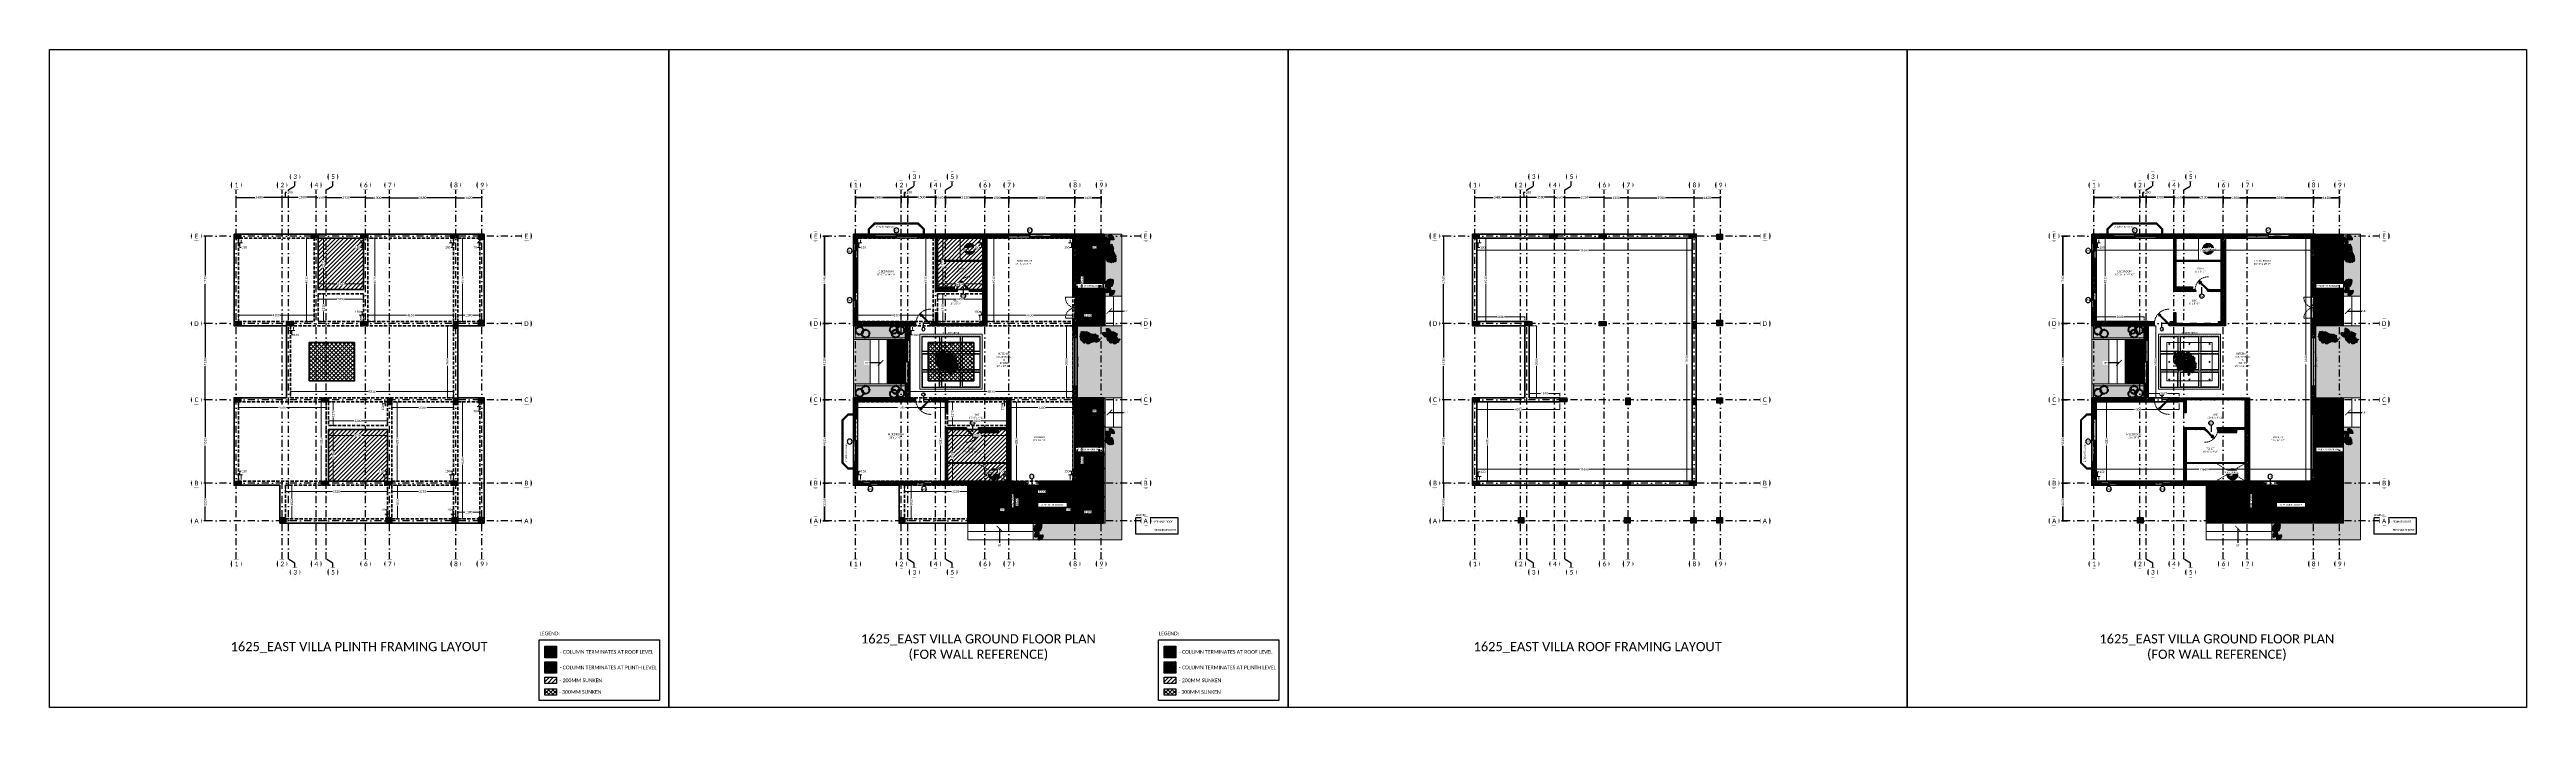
# Model space of a CAD drawing. Header units: millimetres. Extents: x -10000 to 124200, y -12045 to 23620.
import ezdxf
from ezdxf.enums import TextEntityAlignment as Align

# ---------------------------------------------------------------- set-up
doc = ezdxf.new("R2010")
doc.units = ezdxf.units.MM
doc.header["$LTSCALE"] = 150
doc.set_wipeout_variables(frame=1)
for name, pattern in [('3BHK-W(SB)$0$HIDDEN', [0.375, 0.25, -0.125]), ('DASHDOTX2', [50.8, 25.4, -12.7, 0, -12.7]), ('DASHED', [0.75, 0.5, -0.25]), ('HIDDEN', [0]), ('HIDDENX2', [19.05, 12.7, -6.35])]:
    doc.linetypes.add(name, pattern=pattern)
for name, color, linetype in [('ad-Arrow', 32, 'Continuous'), ('ad-Column', 3, 'Continuous'), ('ad-Column Hatch', 125, 'Continuous'), ('ad-Door', 11, 'Continuous'), ('ad-Furniture', 8, 'Continuous'), ('ad-Grid', 8, 'DASHDOTX2'), ('ad-Ledge wall', 6, 'Continuous'), ('ad-MS Columns', 1, 'Continuous'), ('ad-Railing', 6, 'Continuous'), ('ad-RCC', 3, 'Continuous'), ('ad-RCC Hatch', 125, 'Continuous'), ('ad-Text', 7, 'Continuous'), ('ad-Text main', 7, 'Continuous'), ('ad-Text Main_Door&window Label', 7, 'Continuous'), ('ad-Verandah', 33, 'Continuous'), ('ad-Wall', 240, 'Continuous'), ('ad-Wall hatch', 8, 'Continuous')]:
    doc.layers.add(name, color=color, linetype=linetype)
for name, color, linetype, lineweight, true_color in [('ad-Dimension', 5, 'Continuous', 0, 0x0000ff), ('ad-Framing', 30, 'Continuous', 35, 0xff7f00), ('ad-Landscape 2', 7, 'Continuous', 35, 0x264c00)]:
    doc.layers.add(name, color=color, linetype=linetype, lineweight=lineweight, true_color=true_color)
doc.layers.add('ad-Elevation 10', color=8, linetype='Continuous', lineweight=0)
doc.layers.add('ad-Landscape', color=94, linetype='Continuous', lineweight=35)
doc.layers.add('ad-Glass Sectionline', color=140, linetype='Continuous', true_color=0x00bfff)
doc.layers.get('ad-Furniture').off()
doc.layers.get('ad-Landscape').off()
doc.styles.add('6 U T S R N_Corridor-Basement$0$Standard', font='arial.ttf')
doc.styles.add('6 U T S R N_Typical Floor Plan$0$3BHK-E(NB)$0$grid_text', font='verdana.ttf', dxfattribs={"width": 0.9})
doc.styles.add('New Text Style', font='arial.ttf', dxfattribs={"height": 100})
doc.styles.add('ROMANS-TITLE', font='arial.ttf', dxfattribs={"width": 0.8})
doc.styles.get("Standard").update_dxf_attribs({"font": 'calibril.ttf'})
doc.dimstyles.new('A-100-DIM-INT (MM-FT)', dxfattribs={"dimscale": 50, "dimtxt": 2.4, "dimasz": 1, "dimexe": 5, "dimexo": 100, "dimgap": 1, "dimtad": 0, "dimdec": 0, "dimdsep": 46, "dimtxsty": 'Standard', "dimblk": 'ARCHTICK', "dimcen": 0.025, "dimse1": 1, "dimse2": 1, "dimclrd": 256, "dimclre": 256, "dimclrt": 256, "dimazin": 2, "dimtfac": 1, "dimtdec": 0, "dimtix": 1, "dimtmove": 2, "dimatfit": 3, "dimldrblk": 'ARCHTICK', "dimfxl": 1, "dimtolj": 1, "dimtzin": 0, "dimarcsym": 0})
doc.dimstyles.new('A-75-DIM-INT (Framing)', dxfattribs={"dimscale": 100, "dimtxt": 1.5, "dimasz": 1, "dimexe": 0, "dimexo": 0, "dimgap": 0.5, "dimtad": 0, "dimdec": 0, "dimdsep": 46, "dimtxsty": 'ROMANS-TITLE', "dimblk": 'ARCHTICK', "dimcen": 0.025, "dimclrd": 5, "dimclre": 5, "dimclrt": 256, "dimazin": 2, "dimtfac": 1, "dimtdec": 0, "dimtmove": 1, "dimatfit": 0, "dimldrblk": 'ARCHTICK', "dimfxl": 1, "dimtfill": 1, "dimtolj": 1, "dimtzin": 0, "dimarcsym": 0})
pattern_1 = [(45, (4560, 7508.14), (-112.2532, 112.2532), [])]
pattern_2 = [(135, (352047.27, -30630.6), (-40.411153, -40.411153), [])]

# ---------------------------------------------------------------- blocks, each defined once
blk = doc.blocks.new('6 U T S R N_Typical Floor Plan$0$ad_Window Tag')
blk.add_circle((0, 0), 150)
at = {"style": '6 U T S R N_Typical Floor Plan$0$3BHK-E(NB)$0$grid_text', "width": 0.9}
blk.add_attdef('D1', text='', height=125, dxfattribs=at).set_placement((0, 0), align=Align.MIDDLE_CENTER)
blk = doc.blocks.new('zw$3849')
at = {"layer": 'ad-Text Main_Door&window Label'}
ref = blk.add_blockref('6 U T S R N_Typical Floor Plan$0$ad_Window Tag', (9565, 13820), dxfattribs=dict(at, xscale=-0.9, yscale=0.9, zscale=0.9))
ref.add_attrib('D1', 'W1', dxfattribs={"height": 101.2, "rotation": 1800, "style": '6 U T S R N_Typical Floor Plan$0$3BHK-E(NB)$0$grid_text'}).set_placement((9564, 13818), align=Align.MIDDLE_CENTER)
ref = blk.add_blockref('6 U T S R N_Typical Floor Plan$0$ad_Window Tag', (-200, 12710), dxfattribs=dict(at, xscale=-0.9, yscale=0.9, zscale=0.9))
ref.add_attrib('D1', 'W2', dxfattribs={"height": 101.2, "rotation": 1800, "style": '6 U T S R N_Typical Floor Plan$0$3BHK-E(NB)$0$grid_text'}).set_placement((-201, 12708), align=Align.MIDDLE_CENTER)
ref = blk.add_blockref('6 U T S R N_Typical Floor Plan$0$ad_Window Tag', (-200, 10040), dxfattribs=dict(at, xscale=-0.9, yscale=0.9, zscale=0.9))
ref.add_attrib('D1', 'W2', dxfattribs={"height": 101.2, "rotation": 1800, "style": '6 U T S R N_Typical Floor Plan$0$3BHK-E(NB)$0$grid_text'}).set_placement((-201, 10038), align=Align.MIDDLE_CENTER)
ref = blk.add_blockref('6 U T S R N_Typical Floor Plan$0$ad_Window Tag', (2630, 6695), dxfattribs=dict(at, xscale=-0.9, yscale=0.9, zscale=0.9))
ref.add_attrib('D1', 'SD1', dxfattribs={"height": 101.2, "rotation": 1800, "style": '6 U T S R N_Typical Floor Plan$0$3BHK-E(NB)$0$grid_text'}).set_placement((2629, 6693), align=Align.MIDDLE_CENTER)
ref = blk.add_blockref('6 U T S R N_Typical Floor Plan$0$ad_Window Tag', (925, -200), dxfattribs=dict(at, xscale=-0.9, yscale=0.9, zscale=0.9))
ref.add_attrib('D1', 'W2', dxfattribs={"height": 101.2, "rotation": 1800, "style": '6 U T S R N_Typical Floor Plan$0$3BHK-E(NB)$0$grid_text'}).set_placement((924, -202), align=Align.MIDDLE_CENTER)
ref = blk.add_blockref('6 U T S R N_Typical Floor Plan$0$ad_Window Tag', (3828, -200), dxfattribs=dict(at, xscale=-0.9, yscale=0.9, zscale=0.9))
ref.add_attrib('D1', 'W2', dxfattribs={"height": 101.2, "rotation": 1800, "style": '6 U T S R N_Typical Floor Plan$0$3BHK-E(NB)$0$grid_text'}).set_placement((3827, -202), align=Align.MIDDLE_CENTER)
at = {"layer": 'ad-Text main', "char_height": 100, "attachment_point": 5, "bg_fill": 2}
for s, insert, width in [("\\pxqd;2' Wide Balcony", (2330, 13995), 2237.11), ("LIVING ROOM\\P15'-3'' x 15'-7''", (9239, 12081), 1424.19), ("C.BEDROOM^J13'-10'' x 14'-10''", (1775, 11510), 1424.19), ("TOILET\\P8' x 9'-1''", (5883, 11665), 1424.19), ("\\pxqj;5' WIDE VERANDAH", (12846, 10809), 1424.19), ("WIC \\P8' x 5'-9''", (5555, 9927), 1424.19), ("INTERNAL ^JCOURTYARD^J &^J DINING\\P29' x 12'-10''", (8158, 6797), 968.49), ("M.BEDROOM^J16'x 14'-5''", (2293, 2679), 1424.19), ("WIC\\P10'-6''x 4'-11''", (6704, 3748), 1424.19), ("KITCHEN\\P11'x 14'-10''", (10077, 2525), 1424.19), ("TOILET\\P10'-6'' x 9'-2''", (6421, 1899), 1424.19), ("\\pxqj;5' WIDE VERANDAH", (12834, 1939), 1424.19), ('6\'-9" WIDE UTILITY', (10793, -1062), 1424.19)]:
    blk.add_mtext(s, dxfattribs=dict(at, insert=insert, width=width))
at = {"layer": 'ad-Text main', "insert": (-375, 2372), "char_height": 100, "width": 2237.11, "attachment_point": 5, "rotation": 90, "bg_fill": 2}
blk.add_mtext("\\pxqd;2' Wide Balcony", dxfattribs=at)
at = {"layer": 'ad-Text Main_Door&window Label'}
ref = blk.add_blockref('6 U T S R N_Typical Floor Plan$0$ad_Window Tag', (2330, 13820), dxfattribs=dict(at, xscale=-0.9, yscale=0.9, zscale=0.9))
ref.add_attrib('D1', 'SD1', dxfattribs={"height": 101.2, "rotation": 1800, "style": '6 U T S R N_Typical Floor Plan$0$3BHK-E(NB)$0$grid_text'}).set_placement((2329, 13818), align=Align.MIDDLE_CENTER)
ref = blk.add_blockref('6 U T S R N_Typical Floor Plan$0$ad_Window Tag', (-200, 2372), dxfattribs=dict(at, xscale=-0.9, yscale=0.9, zscale=0.9))
ref.add_attrib('D1', 'SD1', dxfattribs={"height": 101.2, "rotation": 1800, "style": '6 U T S R N_Typical Floor Plan$0$3BHK-E(NB)$0$grid_text'}).set_placement((-201, 2370), align=Align.MIDDLE_CENTER)
ref = blk.add_blockref('6 U T S R N_Typical Floor Plan$0$ad_Window Tag', (12320, 2355), dxfattribs=dict(at, xscale=-0.9, yscale=0.9, zscale=0.9))
ref.add_attrib('D1', 'W1', dxfattribs={"height": 101.2, "rotation": 1800, "style": '6 U T S R N_Typical Floor Plan$0$3BHK-E(NB)$0$grid_text'}).set_placement((12319, 2353), align=Align.MIDDLE_CENTER)
blk = doc.blocks.new('*U147')
for p, q in [((8, -111), (42, -111)), ((25, -128), (25, -94)), ((463, -543), (478, -528)), ((528, -478), (514, -493))]:
    blk.add_line(p, q)
for points in [[(50, -100), (0, -100), (0, 0), (71, 0), (71, -36), (71, -50), (50, -50)], [(750, -100), (750, -50), (729, -50), (729, -36), (729, 0), (800, 0), (800, -100)], [(50, -100), (131, -181), (166, -145), (85, -65)], [(131, -181), (464, -514), (500, -479), (166, -145)], [(545, -595), (464, -514), (500, -479), (580, -560)]]:
    blk.add_lwpolyline(points, close=True)
for points in [[(490, -540), (463, -567), (400, -505), (408, -497), (476, -554)], [(525, -505), (553, -477), (490, -414), (482, -422), (539, -491)]]:
    blk.add_lwpolyline(points)
blk.add_circle((25, -111), 11.1)
at = {"color": 8, "linetype": 'DASHED', "lineweight": 0}
blk.add_arc((62, -102), 698, 268.18808, 1.81192, dxfattribs=at)
at = {"layer": 'ad-Text Main_Door&window Label'}
blk.add_line((400, 125), (400, -230), dxfattribs=at)
blk.add_circle((400, 245), 120, dxfattribs=at)
at = {"layer": 'ad-Text Main_Door&window Label', "style": 'New Text Style'}
blk.add_attdef('D1', text='', height=100, dxfattribs=at).set_placement((400, 245), align=Align.MIDDLE_CENTER)
blk = doc.blocks.new('*U149')
for p, q in [((-564, -513), (-549, -528)), ((-499, -578), (-514, -564)), ((-8, -111), (-42, -111)), ((-25, -128), (-25, -94))]:
    blk.add_line(p, q)
for points in [[(-800, -100), (-800, -50), (-779, -50), (-779, -36), (-779, 0), (-850, 0), (-850, -100)], [(-50, -100), (0, -100), (0, 0), (-71, 0), (-71, -36), (-71, -50), (-50, -50)], [(-580, -630), (-500, -550), (-535, -514), (-616, -595)], [(-131, -181), (-500, -550), (-535, -514), (-166, -145)], [(-50, -100), (-131, -181), (-166, -145), (-85, -65)]]:
    blk.add_lwpolyline(points, close=True)
for points in [[(-561, -540), (-588, -513), (-525, -450), (-518, -458), (-575, -526)], [(-525, -575), (-498, -603), (-435, -540), (-443, -532), (-512, -589)]]:
    blk.add_lwpolyline(points)
blk.add_circle((-25, -111), 11.1)
at = {"color": 8, "linetype": 'DASHED', "lineweight": 0}
blk.add_arc((-66, -108), 742, 178.18808, 271.81192, dxfattribs=at)
at = {"layer": 'ad-Text Main_Door&window Label'}
blk.add_line((-425, 125), (-425, -230), dxfattribs=at)
blk.add_circle((-425, 245), 120, dxfattribs=at)
at = {"layer": 'ad-Text Main_Door&window Label', "style": 'New Text Style'}
blk.add_attdef('D1', text='', height=100, dxfattribs=at).set_placement((-425, 245), align=Align.MIDDLE_CENTER)
blk = doc.blocks.new('$ZCDB_AUDIT_GENERATED_C77D')
blk.add_wipeout([(0, 230), (2400, 230), (2400, 0), (0, 0)]).dxf.layer = 'ad-Elevation 10'
at = {"layer": 'ad-Elevation 10'}
for points in [[(2400, 230), (0, 230)], [(2400, 0), (0, 0)]]:
    blk.add_lwpolyline(points, dxfattribs=at)
for points in [[(50, 0), (50, 230), (0, 230), (0, 0)], [(85, 83), (85, 65), (50, 65), (50, 115), (85, 115), (85, 97), (63, 97), (63, 83)], [(1217.5, 133), (1217.5, 115), (1182.5, 115), (1182.5, 165), (1217.5, 165), (1217.5, 147), (1195.5, 147), (1195.5, 133)], [(1182.5, 83), (1182.5, 65), (1217.5, 65), (1217.5, 115), (1182.5, 115), (1182.5, 97), (1204.5, 97), (1204.5, 83)], [(2315, 133), (2315, 115), (2350, 115), (2350, 165), (2315, 165), (2315, 147), (2337, 147), (2337, 133)], [(2350, 0), (2400, 0), (2400, 230), (2350, 230)]]:
    blk.add_lwpolyline(points, close=True, dxfattribs=at)
at = {"layer": 'ad-Glass Sectionline'}
for points in [[(1200, 95), (65, 95), (65, 85), (1200, 85)], [(1200, 145), (2335, 145), (2335, 135), (1200, 135)]]:
    blk.add_lwpolyline(points, close=True, dxfattribs=at)
for points in [[(1182.5, 115), (85, 115)], [(1182.5, 65), (85, 65)], [(1217.5, 165), (2315, 165)], [(1217.5, 115), (2315, 115)]]:
    blk.add_lwpolyline(points, dxfattribs=at)
blk = doc.blocks.new('*U129')
blk.add_blockref('$ZCDB_AUDIT_GENERATED_C77D', (0, 0))
blk = doc.blocks.new('$ZCDB_AUDIT_GENERATED_C7DC')
blk.add_wipeout([(0, 230), (900, 230), (900, 0), (0, 0)]).dxf.layer = 'ad-Elevation 10'
at = {"layer": 'ad-Elevation 10'}
for points in [[(900, 230), (0, 230)], [(900, 0), (0, 0)]]:
    blk.add_lwpolyline(points, dxfattribs=at)
for points in [[(50, 0), (50, 230), (0, 230), (0, 0)], [(85, 83), (85, 65), (50, 65), (50, 115), (85, 115), (85, 97), (63, 97), (63, 83)], [(467.5, 133), (467.5, 115), (432.5, 115), (432.5, 165), (467.5, 165), (467.5, 147), (445.5, 147), (445.5, 133)], [(432.5, 83), (432.5, 65), (467.5, 65), (467.5, 115), (432.5, 115), (432.5, 97), (454.5, 97), (454.5, 83)], [(815, 133), (815, 115), (850, 115), (850, 165), (815, 165), (815, 147), (837, 147), (837, 133)], [(850, 0), (900, 0), (900, 230), (850, 230)]]:
    blk.add_lwpolyline(points, close=True, dxfattribs=at)
at = {"layer": 'ad-Glass Sectionline'}
for points in [[(450, 95), (65, 95), (65, 85), (450, 85)], [(450, 145), (835, 145), (835, 135), (450, 135)]]:
    blk.add_lwpolyline(points, close=True, dxfattribs=at)
for points in [[(432.5, 115), (85, 115)], [(432.5, 65), (85, 65)], [(467.5, 165), (815, 165)], [(467.5, 115), (815, 115)]]:
    blk.add_lwpolyline(points, dxfattribs=at)
blk = doc.blocks.new('*U128')
blk.add_blockref('$ZCDB_AUDIT_GENERATED_C7DC', (0, 0))
blk = doc.blocks.new('*U146')
for p, q in [((-528, 478), (-514, 493)), ((-463, 543), (-478, 528)), ((-8, 111), (-42, 111)), ((-25, 128), (-25, 94))]:
    blk.add_line(p, q)
for points in [[(-750, 100), (-750, 50), (-729, 50), (-729, 36), (-729, 0), (-800, 0), (-800, 100)], [(-545, 595), (-464, 514), (-500, 479), (-580, 560)], [(-131, 181), (-464, 514), (-500, 479), (-166, 145)], [(-50, 100), (-131, 181), (-166, 145), (-85, 65)], [(-50, 100), (0, 100), (0, 0), (-71, 0), (-71, 36), (-71, 50), (-50, 50)]]:
    blk.add_lwpolyline(points, close=True)
for points in [[(-525, 505), (-553, 477), (-490, 414), (-482, 422), (-539, 491)], [(-490, 540), (-463, 567), (-400, 505), (-408, 497), (-476, 554)]]:
    blk.add_lwpolyline(points)
blk.add_circle((-25, 111), 11.1)
at = {"color": 8, "linetype": 'DASHED', "lineweight": 0}
blk.add_arc((-62, 102), 698, 88.18808, 181.81192, dxfattribs=at)
at = {"layer": 'ad-Text Main_Door&window Label'}
blk.add_line((-400, -125), (-400, 230), dxfattribs=at)
blk.add_circle((-400, -245), 120, dxfattribs=at)
at = {"layer": 'ad-Text Main_Door&window Label', "style": 'New Text Style'}
blk.add_attdef('D1', text='', height=100, dxfattribs=at).set_placement((-400, -245), align=Align.MIDDLE_CENTER)
blk = doc.blocks.new('*U144')
for p, q in [((-811, -761), (-796, -776)), ((-746, -826), (-761, -811)), ((-8, -111), (-42, -111)), ((-25, -128), (-25, -94))]:
    blk.add_line(p, q)
for points in [[(-1150, -100), (-1150, -50), (-1129, -50), (-1129, -36), (-1129, 0), (-1200, 0), (-1200, -100)], [(-50, -100), (0, -100), (0, 0), (-71, 0), (-71, -36), (-71, -50), (-50, -50)], [(-828, -878), (-747, -797), (-782, -762), (-863, -842)], [(-131, -181), (-747, -797), (-782, -762), (-166, -145)], [(-50, -100), (-131, -181), (-166, -145), (-85, -65)]]:
    blk.add_lwpolyline(points, close=True)
for points in [[(-808, -787), (-836, -760), (-773, -697), (-765, -705), (-822, -774)], [(-773, -823), (-745, -850), (-683, -788), (-690, -780), (-759, -837)]]:
    blk.add_lwpolyline(points)
blk.add_circle((-25, -111), 11.1)
at = {"color": 8, "linetype": 'DASHED', "lineweight": 0}
blk.add_arc((-93, -153), 1047, 178.18808, 271.81192, dxfattribs=at)
at = {"layer": 'ad-Text Main_Door&window Label'}
blk.add_line((-600, 125), (-600, -230), dxfattribs=at)
blk.add_circle((-600, 245), 120, dxfattribs=at)
at = {"layer": 'ad-Text Main_Door&window Label', "style": 'New Text Style'}
blk.add_attdef('D1', text='', height=100, dxfattribs=at).set_placement((-600, 245), align=Align.MIDDLE_CENTER)
blk = doc.blocks.new('zw$7F57')
at = {"layer": 'ad-Text main', "insert": (294, 7), "char_height": 80, "width": 631.6, "attachment_point": 5, "rotation": 90}
blk.add_mtext('JAALI WALL', dxfattribs=at)
blk.add_wipeout([(230, 1350), (230, -1350), (0, -1350), (0, 1350)]).dxf.layer = 'ad-Elevation 10'
at = {"layer": 'ad-Elevation 10'}
for points in [[(0, 1300), (230, 1300), (230, 1350), (0, 1350)], [(0, -1300), (0, -1350), (230, -1350), (230, -1300)]]:
    blk.add_lwpolyline(points, close=True, dxfattribs=at)
for points in [[(0, -1350), (0, 1350)], [(230, -1350), (230, 1350)], [(100, 1300), (100, -1300)], [(130, 1300), (130, -1300)]]:
    blk.add_lwpolyline(points, dxfattribs=at)
blk = doc.blocks.new('zw$4DB2')
blk.add_wipeout([(0, 3050), (0, 0), (-230, 0), (-230, 3050)]).dxf.layer = 'ad-Elevation 10'
at = {"layer": 'ad-Elevation 10'}
for points in [[(-230, 3000), (0, 3000), (0, 3050), (-230, 3050)], [(-122, 2965), (-140, 2965), (-140, 3000), (-90, 3000), (-90, 2965), (-108, 2965), (-108, 2987), (-122, 2987)], [(-230, 50), (-230, 0), (0, 0), (0, 50)], [(-122, 85), (-140, 85), (-140, 50), (-90, 50), (-90, 85), (-108, 85), (-108, 63), (-122, 63)]]:
    blk.add_lwpolyline(points, close=True, dxfattribs=at)
for points in [[(-230, 0), (-230, 3050)], [(0, 0), (0, 3050)]]:
    blk.add_lwpolyline(points, dxfattribs=at)
at = {"layer": 'ad-Glass Sectionline'}
for points in [[(-140, 2965), (-140, 85)], [(-90, 2965), (-90, 85)]]:
    blk.add_lwpolyline(points, dxfattribs=at)
blk.add_lwpolyline([(-110, 2982.5), (-110, 65), (-120, 65), (-120, 2982.5)], close=True, dxfattribs=at)
blk = doc.blocks.new('*U145')
for p, q in [((9, -112), (46, -112)), ((28, -131), (28, -94)), ((496, -27), (496, -50)), ((496, -123), (496, -100)), ((704, -27), (704, -50)), ((704, -123), (704, -100)), ((1191, -112), (1154, -112)), ((1172, -131), (1172, -94))]:
    blk.add_line(p, q)
at = {"color": 8, "lineweight": 0}
for p, q in [((32, -57), (32, -629)), ((1168, -57), (1168, -629))]:
    blk.add_line(p, q, dxfattribs=at)
for points in [[(55, -100), (0, -100), (0, 0), (75, 0), (75, -50), (55, -50)], [(1145, -100), (1200, -100), (1200, 0), (1125, 0), (1125, -50), (1145, -50)], [(55, -100), (600, -100), (600, -50), (55, -50)], [(1145, -100), (600, -100), (600, -50), (1145, -50)]]:
    blk.add_lwpolyline(points, close=True)
for points in [[(514, -50), (514, -7), (416, -7), (416, -19), (514, -28)], [(514, -100), (514, -143), (416, -143), (416, -131), (514, -122)], [(686, -50), (686, -7), (784, -7), (784, -19), (686, -28)], [(686, -100), (686, -143), (784, -143), (784, -131), (686, -122)]]:
    blk.add_lwpolyline(points)
for centre in [(28, -112), (1172, -112)]:
    blk.add_circle(centre, 12.3)
at = {"color": 8, "linetype": 'DASHED', "lineweight": 0}
for centre, start, end in [((49, -78), 268.18808, 1.81192), ((1151, -78), 178.18808, 271.81192)]:
    blk.add_arc(centre, 551, start, end, dxfattribs=at)
at = {"layer": 'ad-Text Main_Door&window Label'}
blk.add_line((600, 125), (600, -230), dxfattribs=at)
blk.add_circle((600, 245), 120, dxfattribs=at)
at = {"layer": 'ad-Text Main_Door&window Label', "style": 'New Text Style'}
blk.add_attdef('D1', text='', height=100, dxfattribs=at).set_placement((600, 245), align=Align.MIDDLE_CENTER)
blk = doc.blocks.new('zw$42B5')
at = {"layer": 'ad-Wall hatch', "transparency": 33554610}
h = blk.add_hatch(dxfattribs=at)
h.set_pattern_fill('ANSI32', color=256, scale=10)
h.set_pattern_definition([(45, (-1040635.14, 674820.02), (-67.351921, 67.351921), []), (45, (-1040590.24, 674820.02), (-67.351921, 67.351921), [])])
h.paths.add_polyline_path([(12120, 13620), (12120, 10220), (11890, 10220), (11890, 13390), (7240, 13390), (7240, 8645), (4245, 8645), (4245, 8875), (4445, 8875), (4445, 9370), (4560, 9370), (4560, 8760), (7010, 8760), (7010, 10500), (6360, 10500), (6360, 10615), (7010, 10615), (7010, 13390), (4560, 13390), (4560, 10615), (5560, 10615), (5560, 10500), (4445, 10500), (4445, 13390), (230, 13390), (230, 8875), (3345, 8875), (3345, 8645), (3060, 8645), (3060, 4745), (3345, 4745), (3345, 4515), (230, 4515), (230, 230), (4995, 230), (4995, 3130), (6060, 3130), (6060, 3015), (5110, 3015), (5110, 230), (8310, 230), (8310, 3015), (6860, 3015), (6860, 3130), (8310, 3130), (8310, 4630), (5110, 4630), (5110, 3930), (4995, 3930), (4995, 4515), (4245, 4515), (4245, 4745), (8540, 4745), (8540, 230), (9240, 230), (9240, 0), (0, 0), (0, 4745), (2830, 4745), (2830, 8645), (0, 8645), (0, 13620)])
at = {"layer": 'ad-Wall hatch'}
h = blk.add_hatch(dxfattribs=at)
h.set_pattern_fill('ANSI32', color=256, scale=150, angle=180)
h.set_pattern_definition([(45, (47268.004, -9726.724), (-39.774756, 39.774756), []), (45, (47294.52, -9726.724), (-39.774756, 39.774756), [])])
h.paths.add_polyline_path([(4560, 10765), (5460, 10765), (5460, 10615), (4560, 10615)])
at = {"layer": 'ad-Wall hatch', "transparency": 33554610}
h = blk.add_hatch(dxfattribs=at)
h.set_pattern_fill('ANSI32', color=256, scale=10)
h.set_pattern_definition([(45, (411299.33, 102900.03), (-67.35192, 67.35192), []), (45, (411344.235, 102900.03), (-67.35192, 67.35192), [])])
h.paths.add_polyline_path([(12120, 0), (12120, 9020), (11890, 9020), (11890, 230), (10090, 230), (10090, 0)])
at = {"layer": 'ad-Wall hatch'}
h = blk.add_hatch(dxfattribs=at)
h.set_pattern_fill('ANSI32', color=256, scale=150, angle=180)
h.set_pattern_definition([(45, (54228.004, -6007.24), (-39.774756, 39.774756), []), (45, (54254.52, -6007.24), (-39.774756, 39.774756), [])])
h.paths.add_polyline_path([(6860, 2865), (7860, 2865), (7860, 3015), (6860, 3015)])
at = {"layer": 'ad-Ledge wall'}
for points in [[(4560, 10765), (5460, 10765), (5460, 10615), (4560, 10615)], [(6860, 2865), (7860, 2865), (7860, 3015), (6860, 3015)]]:
    blk.add_lwpolyline(points, close=True, dxfattribs=at)
at = {"layer": 'ad-Railing'}
for points in [[(830, 13620), (830, 13895), (1155, 14220), (3505, 14220), (3830, 13895), (3830, 13620)], [(880, 13620), (880, 13874), (1176, 14170), (3484, 14170), (3780, 13874), (3780, 13620)], [(0, 872), (-275, 872), (-600, 1198), (-600, 3547), (-275, 3872), (0, 3872)], [(0, 922), (-254, 922), (-550, 1218), (-550, 3527), (-254, 3822), (0, 3822)]]:
    blk.add_lwpolyline(points, dxfattribs=at)
at = {"layer": 'ad-Door', "ltscale": 5}
for name, p, rotation, values in [('*U146', (6360, 10500), 360, {'D1': 'D2'}), ('*U145', (12120, 10220), 270, {'D1': 'MD'}), ('*U147', (6060, 3130), 359.9999999999999, {'D1': 'D2'})]:
    blk.add_blockref(name, p, dxfattribs=dict(at, rotation=rotation)).add_auto_attribs(values)
ref = blk.add_blockref('*U144', (4245, 8645), dxfattribs=dict(at, xscale=-0.7499999997027537, yscale=0.7499999997027537, zscale=0.7499999997027537, rotation=179.9999999999998))
ref.add_attrib('D1', 'D1', dxfattribs={"layer": 'ad-Text Main_Door&window Label', "height": 75, "rotation": 360, "style": 'New Text Style'}).set_placement((3795, 8461), align=Align.MIDDLE_CENTER)
at = {"layer": 'ad-Door', "ltscale": 5, "xscale": 0.7499999997027537, "yscale": 0.7499999997027537, "zscale": 0.7499999997027537}
blk.add_blockref('*U144', (4245, 4745), dxfattribs=at).add_auto_attribs({'D1': 'D1'})
at = {"layer": 'ad-Door', "ltscale": 5}
ref = blk.add_blockref('*U149', (9240, 230), dxfattribs=dict(at, xscale=-1, rotation=359.9999999999999))
ref.add_attrib('D1', 'D3', dxfattribs={"layer": 'ad-Text Main_Door&window Label', "height": 100, "rotation": 360, "style": 'New Text Style'}).set_placement((9665, 477), align=Align.MIDDLE_CENTER)
for name, p in [('*U129', (1130, 13390)), ('zw$7F57', (11890, 6695))]:
    blk.add_blockref(name, p)
at = {"xscale": -1}
blk.add_blockref('*U129', (10765, 13390), dxfattribs=at)
for p, rotation in [((230, 13160), 89.99999999999977), ((3380, 230), 179.9999999999999)]:
    blk.add_blockref('*U128', p, dxfattribs=dict(at, rotation=rotation))
for name, p, rotation in [('*U128', (230, 9590), 90), ('*U129', (2830, 7895), 270), ('*U129', (230, 1230), 90), ('*U128', (1375, 230), 180)]:
    blk.add_blockref(name, p, dxfattribs=dict(rotation=rotation))
at = {"layer": 'ad-Wall'}
blk.add_lwpolyline([(12120, 13620), (12120, 10220), (11890, 10220), (11890, 13390), (7240, 13390), (7240, 8645), (4245, 8645), (4245, 8875), (4445, 8875), (4445, 9370), (4560, 9370), (4560, 8760), (7010, 8760), (7010, 10500), (6360, 10500), (6360, 10615), (7010, 10615), (7010, 13390), (4560, 13390), (4560, 10615), (5560, 10615), (5560, 10500), (4445, 10500), (4445, 13390), (230, 13390), (230, 8875), (3345, 8875), (3345, 8645), (3060, 8645), (3060, 4745), (3345, 4745), (3345, 4515), (230, 4515), (230, 230), (4995, 230), (4995, 3130), (6060, 3130), (6060, 3015), (5110, 3015), (5110, 230), (8310, 230), (8310, 3015), (6860, 3015), (6860, 3130), (8310, 3130), (8310, 4630), (5110, 4630), (5110, 3930), (4995, 3930), (4995, 4515), (4245, 4515), (4245, 4745), (8540, 4745), (8540, 230), (9240, 230), (9240, 0), (0, 0), (0, 4745), (2830, 4745), (2830, 8645), (0, 8645), (0, 13620)], close=True, dxfattribs=at)
at = {"rotation": 359.9999999999999}
blk.add_blockref('zw$4DB2', (12120, 830), dxfattribs=at)
at = {"layer": 'ad-Wall'}
blk.add_lwpolyline([(12120, 0), (12120, 9020), (11890, 9020), (11890, 230), (10090, 230), (10090, 0)], close=True, dxfattribs=at)
blk = doc.blocks.new('1625E_Roof Plan')
at = {"layer": 'ad-Text main', "insert": (15583, -1615), "char_height": 100, "width": 524.49, "attachment_point": 5, "bg_fill": 2}
blk.add_mtext('LEGEND:', dxfattribs=at)
at = {"layer": 'Defpoints'}
blk.add_lwpolyline([(15300, -1753), (17580, -1753), (17580, -2645), (15300, -2645)], close=True, dxfattribs=at)
at = {"layer": 'ad-Text main', "insert": (16769, -1971), "char_height": 100, "width": 1048.03, "attachment_point": 5, "bg_fill": 2}
blk.add_mtext('- PRIMARY ROOF', dxfattribs=at)
at = {"layer": 'ad-Text main', "insert": (16859, -2421), "char_height": 100, "width": 1266.16, "attachment_point": 5, "bg_fill": 2}
blk.add_mtext('- SECONDARY ROOF', dxfattribs=at)
blk = doc.blocks.new('A$C42b14ea2')
at = {"layer": 'ad-RCC Hatch', "transparency": 33554687}
h = blk.add_hatch(dxfattribs=at)
h.set_pattern_fill('ANSI31', color=256, scale=10)
h.set_pattern_definition([(45, (13250, 8645), (-22.45064, 22.45064), [])])
h.paths.add_polyline_path([(0, 0), (300, 0), (300, 300), (0, 300)])
at = {"layer": 'ad-RCC'}
blk.add_lwpolyline([(0, 0), (300, 0), (300, 300), (0, 300)], close=True, dxfattribs=at)
blk = doc.blocks.new('zw$6AA0')
at = {"layer": 'ad-Column Hatch', "transparency": 33554687}
h = blk.add_hatch(color=256, dxfattribs=at)
h.dxf.hatch_style = 1
h.paths.add_polyline_path([(0, -230), (380, -230), (380, 0), (0, 0)])
at = {"layer": 'ad-Column'}
blk.add_lwpolyline([(0, -230), (380, -230), (380, 0), (0, 0)], close=True, dxfattribs=at)
blk = doc.blocks.new('1625E_Columns')
at = {"layer": 'ad-Column'}
for p, rotation in [((0, 13620), 359.9999999999993), ((0, 4745), 359.9999999999993), ((12120, 0), 179.9999999999997)]:
    blk.add_blockref('zw$6AA0', p, dxfattribs=dict(at, rotation=rotation))
at = {"layer": 'ad-Column', "xscale": -1}
for p, rotation in [((4560, 13620), 359.9999999999997), ((7240, 13620), 359.9999999999997), ((12120, 13620), 359.9999999999997), ((0, 8645), 179.9999999999998), ((3210, 8875), 359.9999999999997), ((7240, 8875), 359.9999999999997), ((11890, 8875), 90), ((5110, 4745), 359.9999999999997), ((8310, 4745), 90), ((11890, 4745), 90), ((0, 0), 179.9999999999998), ((4730, 0), 180), ((8160, 0), 180)]:
    blk.add_blockref('zw$6AA0', p, dxfattribs=dict(at, rotation=rotation))
at = {"layer": 'ad-RCC', "xscale": -1, "rotation": 180}
for p in [(13240, 13620), (13240, 4745)]:
    blk.add_blockref('A$C42b14ea2', p, dxfattribs=at)
at = {"layer": 'ad-RCC', "xscale": -1}
for p in [(13540, 8645), (2780, -2050), (8540, -2050), (12120, -2050), (13540, -2050)]:
    blk.add_blockref('A$C42b14ea2', p, dxfattribs=at)
blk = doc.blocks.new('zw$B0BD')
blk.add_wipeout([(0, 0), (250, 0), (250, -250), (0, -250)])
at = {"layer": 'ad-MS Columns'}
h = blk.add_hatch(dxfattribs=at)
h.set_pattern_fill('ANSI31', color=256, scale=10)
h.set_pattern_definition([(45, (4e-12, -250), (-22.4506, 22.4506), [])])
h.paths.add_polyline_path([(0, 0), (250, 0), (250, -250), (0, -250)])
at = {"layer": 'ad-MS Columns', "const_width": 1}
blk.add_lwpolyline([(0, 0), (250, 0), (250, -250), (0, -250)], close=True, dxfattribs=at)
blk = doc.blocks.new('zw$BD87')
at = {"layer": 'ad-MS Columns'}
for p in [(1145, 13595), (1145, 8920), (1145, 4720), (-9615, -1775), (-3855, -1775), (-275, -1775), (1145, -1775)]:
    blk.add_blockref('zw$B0BD', p, dxfattribs=at)
blk = doc.blocks.new('A$C61BE7BBE')
at = {"layer": 'ad-Landscape 2'}
for centre, radius, start, end in [((-4.1, 0.7), 0.235, 66.9546, 113.0454), ((-3.9, 1), 0.348, 203.9184, 280.7874), ((-4.1, 0.6), 0.166, 79.3544, 130.2832), ((-4, 0.8), 0.214, 207.1935, 284.6897), ((-4, -0.3), 0.887, 85.5415, 102.4704), ((-4, 0.6), 0.238, 201.2281, 283.0029), ((-4.5, 1.6), 1.28, 281.6372, 288.0005), ((-3.1, 1.6), 1.72, 226.87, 233.5161), ((-4.2, 0.9), 0.734, 266.4289, 296.017), ((-3.9, 0.5), 0.456, 226.0882, 286.2369), ((-4, -0.1), 0.224, 105.3109, 151.5664), ((-4, 0.7), 0.544, 67.6458, 97.2834), ((-3.9, 1.2), 0.193, 174.1867, 290.596), ((-4, 0.8), 0.314, 81.5933, 119.1651), ((-3.8, 1.2), 0.386, 211.1509, 261.8872), ((-3.9, 0.2), 0.526, 77.3912, 114.963), ((-3.6, 1.3), 0.803, 230.6141, 270.7898), ((-3.8, 1.2), 0.285, 68.3546, 126.7162), ((-3.8, 1.4), 0.213, 192.8534, 276.0686), ((-3.7, 0.2), 0.678, 81.5557, 114.7052), ((-3.3, 1.6), 1.09, 229.5217, 276.1719), ((-3.8, -0.2), 0.567, 79.894, 113.0436), ((-3.6, 0.7), 0.486, 221.139, 275.5703), ((-3.8, 1.4), 0.279, 60.3623, 119.6377), ((-3.6, 1.8), 0.37, 205.3637, 256.0362), ((-3.4, 1.6), 0.508, 198.3657, 274.3629), ((-3.7, 1), 0.428, 72.4107, 114.4025), ((-3.5, 0.2), 0.914, 78.0173, 113.3144), ((-3.2, 1.9), 1.07, 232.5105, 267.2521), ((-3.2, -0.8), 1.01, 91.2562, 130.1055), ((-3.5, 1.2), 0.814, 86.7638, 107.5222), ((-3.4, 2.2), 0.437, 214.7848, 261.073), ((-3.6, 1.9), 0.271, 193.6546, 282.449), ((-3.6, 1), 0.879, 87.0026, 102.0734), ((-3.6, 2), 0.183, 51.1425, 102.0713), ((-3.4, 2.2), 0.239, 166.7548, 212.3176), ((-3.5, 1.2), 0.443, 66.5632, 113.4368), ((-2.9, 2.2), 1.01, 214.6416, 251.0624), ((-3.2, -0.2), 0.76, 84.1206, 124.2254), ((-2.7, 2.1), 1.95, 241.1822, 266.2604), ((-3.5, 2), 0.379, 53.8191, 90.9542), ((-3.4, 2.3), 0.148, 166.0967, 261.703), ((-3.3, 1.4), 0.793, 85.5663, 108.0123), ((-3.1, 2.5), 0.573, 215.7635, 266.3734), ((-3.3, 2.4), 0.17, 170.7137, 216.2765), ((-3.5, 2.3), 0.168, 59.8902, 103.1809), ((-3.4, 1.1), 0.705, 65.6035, 98.753), ((-2.8, 2.1), 0.727, 198.6708, 243.797), ((-2.5, 2.2), 1.41, 225.5947, 260.3414), ((-3.3, -0.2), 1.43, 76.9569, 99.2549), ((-3, -0.7), 1.53, 80.073, 110.392), ((-2.5, 2.3), 1.87, 236.553, 269.3505), ((-3.2, 2.5), 0.186, 168.2362, 240.9945), ((-3.4, 2.1), 0.488, 50.8294, 91.5989), ((-3.2, 2.1), 0.273, 35.3989, 122.1552), ((-2.9, 2.5), 0.525, 201.8257, 248.0281), ((-4.7, 2.2), 1.5, 14.5537, 20.4136), ((-3.3, 2.3), 0.399, 70.941, 97.7273), ((-3.2, 2.1), 0.759, 53.8433, 88.585), ((-2.8, 2.9), 0.356, 186.207, 235.7181), ((-3, 1.5), 0.544, 53.779, 109.798), ((-2.3, 2.3), 0.955, 193.7428, 250.7401), ((-2.9, 0.5), 0.892, 63.9188, 106.3599), ((-2.4, -1.2), 1.42, 97.042, 124.3197), ((-3, 2.7), 0.274, 57.9754, 101.2662), ((-2.9, 2.9), 0.15, 177.4703, 233.8096), ((-3.1, 1.8), 0.795, 52.4719, 91.5519), ((-2.2, 2.8), 0.96, 190.8581, 236.5506), ((-2.6, 3.1), 0.372, 177.6019, 227.961), ((-3.1, 2.2), 0.863, 51.0238, 81.3872), ((-1.3, 3.3), 1.53, 197.5905, 235.7456), ((-2.8, 2.2), 0.645, 39.1564, 87.7817), ((-1.9, 2.4), 0.921, 193.6684, 242.8823), ((-2.7, 1.5), 0.695, 38.2825, 99.3433), ((-1.9, 3), 2.88, 251.6105, 271.7173), ((-3, 2), 1.28, 66.1435, 76.2848), ((-2.5, 3.2), 0.289, 169.0778, 214.6406), ((-2.1, 3.4), 0.461, 182.3648, 225.5832), ((-2.6, 2.8), 0.621, 49.7759, 86.9333), ((-2.4, 2.4), 0.643, 63.0761, 102.3855), ((-2, 3), 0.544, 178.2486, 230.6804), ((-2.1, 3.5), 0.289, 169.0778, 214.6406), ((-2.4, 3.2), 0.329, 46.2451, 87.6854), ((-2.4, 2), 0.821, 45.1229, 85.9267), ((-1.4, 2.8), 0.898, 182.3009, 220.5076), ((-1, 2.8), 1.42, 199.7331, 231.7721), ((-0.9, 3.8), 1.32, 191.9389, 206.2186), ((-2.2, 2.9), 0.581, 48.3364, 86.6749), ((-2.2, 2.5), 0.73, 50.8151, 91.0506), ((-1, 3.5), 1.24, 193.527, 228.3981), ((-2.2, 3.4), 0.356, 46.8629, 80.3692), ((-1.7, 3.7), 0.41, 172.3277, 203.6108), ((-0.5, 4), 1.49, 185.9725, 202.7074), ((-2.4, 2.7), 1.2, 39.6176, 65.5256), ((-1.9, 2.6), 0.764, 47.3855, 86.8116), ((-0.5, 3.7), 1.41, 194.0868, 230.7518), ((-2, 2.1), 0.846, 38.4928, 81.4291), ((-0.4, 3), 1.46, 184.5397, 217.072), ((-1.5, 3.8), 0.311, 153.8191, 198.7871), ((-1.8, 3.6), 0.302, 36.3212, 72.6008), ((-1, 3.9), 0.552, 170.4856, 205.4529), ((-1.8, 3.4), 0.625, 31.2577, 73.0883), ((-1.7, 2.9), 0.735, 40.3866, 76.092), ((-1.4, 3.8), 0.269, 35.0422, 78.9599), ((-1.1, 3.9), 0.343, 154.8223, 186.1053), ((-1.7, 2.1), 0.932, 21.0147, 71.0085), ((0.5, 3), 1.94, 179.7315, 217.4115), ((5.9, 2.7), 7.17, 168.7597, 170.8333), ((-1.3, 3.7), 0.358, 14.3796, 65.6782), ((-0.2, 3.8), 1.02, 176.9811, 215.1502), ((-1.4, 3.4), 0.488, 27.4375, 71.1826), ((-0.6, 3.9), 0.342, 140.1793, 198.6746), ((-1.4, 3.1), 0.824, 23.2196, 61.7797), ((0.8, 3.8), 1.77, 178.7548, 198.6115), ((2.3, 2.2), 3.26, 180.4864, 200.1425), ((-1.9, 0.7), 1.71, 20.4746, 58.3718), ((-1.2, 3.5), 0.743, 47.0323, 68.1406), ((1.1, 2.3), 1.98, 172.8697, 187.1303), ((-1.1, 1.7), 0.928, 34.9166, 71.0505), ((-0.1, 4), 0.535, 155.1905, 195.2068), ((-0.9, 3.6), 0.606, 24.0272, 62.7305), ((0.8, 3.7), 1.46, 175.3381, 205.5558), ((-0.9, 3.3), 0.57, 6.6723, 66.2687), ((2.9, 3.1), 3.5, 179.9824, 192.0052), ((-0.3, 4), 0.225, 130.8443, 173.759), ((1, 1.9), 1.43, 153.1598, 192.1138), ((-0.5, 4), 0.214, 30.4156, 68.83), ((0.5, 3.8), 0.838, 164.1327, 202.2774), ((-0.1, 4.1), 0.227, 130.9335, 187.2728), ((-0.5, 3.7), 0.359, 3.0513, 66.2944), ((-0.9, 2.8), 0.895, 11.9619, 49.2113), ((-0.9, 1.8), 0.953, 6.2214, 47.7369), ((0.3, 3.9), 0.477, 132.7387, 179.5624), ((-0.4, 4), 0.305, 17.0973, 56.395), ((0.7, 3.3), 0.873, 140.3941, 176.9962), ((0.5, 2.5), 0.676, 132.165, 188.6083), ((-0.3, 3.9), 0.477, 0.4376, 47.2613), ((-0.7, 3.3), 0.873, 3.0038, 39.6059), ((0.9, 2.8), 0.895, 130.7887, 168.0381), ((-0.5, 2.5), 0.676, 351.3917, 47.835), ((1, -1.4), 1.77, 54.4662, 125.5338), ((0.4, 4), 0.305, 123.605, 162.9027), ((0.5, 3.7), 0.359, 113.7056, 176.9487), ((0.1, 4.1), 0.227, 352.7272, 49.0665), ((0.9, 2.3), 0.874, 110.1808, 148.5951), ((0.5, 4), 0.214, 111.17, 149.5844), ((-0.5, 3.8), 0.838, 337.7226, 15.8673), ((0.9, 3.3), 0.57, 113.7313, 173.3277), ((-1.7, 3.1), 2.07, 355.9521, 10.6786), ((-1, 1.9), 1.43, 347.8862, 26.8402), ((2, -0.5), 2.05, 108.2212, 146.6355), ((0.9, 3.6), 0.606, 117.2695, 155.9728), ((0.3, 4), 0.225, 6.241, 49.1557), ((1.1, 1.7), 0.928, 108.9495, 145.0834), ((-0.8, 3.7), 1.46, 334.4442, 4.6619), ((0.1, 4), 0.535, 344.7932, 24.8095), ((1.4, 3.1), 0.824, 118.2203, 156.7804), ((1.4, 2.6), 0.868, 114.7161, 161.3122), ((1.2, 3.5), 0.743, 111.8594, 132.9677), ((1.7, 2.1), 0.932, 108.9915, 158.9853), ((0.6, 3.9), 0.342, 341.3254, 39.8207), ((1.4, 3.4), 0.488, 108.8174, 152.5625), ((-0.8, 3.8), 1.77, 341.3885, 1.2452), ((-0.3, 3.2), 1.35, 329.987, 7.7695), ((-1.1, 2.3), 1.98, 352.8697, 7.1303), ((1.3, 3.7), 0.358, 114.3218, 165.6204), ((0.2, 3.8), 1.02, 324.8498, 3.0189), ((0.6, 3.7), 0.974, 298.3444, 353.5331), ((1.9, 1.1), 1.1, 99.7318, 143.9609), ((-5.9, 2.7), 7.17, 9.1667, 11.2403), ((1.4, 3.8), 0.269, 101.0401, 144.9578), ((1.8, 3.4), 0.625, 106.9117, 148.7423), ((1.7, 2.9), 0.735, 103.908, 139.6134), ((0, 2.5), 1.69, 321.4367, 348.9715), ((1.1, 3.9), 0.343, 353.8947, 25.1777), ((1.9, 2.6), 0.764, 93.1884, 132.6145), ((0.5, 3.7), 1.41, 309.2482, 345.9132), ((2, 2.1), 0.846, 98.5709, 141.5072), ((2.1, 0.6), 1.11, 86.0484, 128.3502), ((1, 3.9), 0.552, 334.5471, 9.5144), ((2.4, 2.7), 1.2, 114.4744, 140.3824), ((1.8, 3.6), 0.302, 107.3992, 143.6788), ((0.4, 3), 1.46, 322.928, 355.4603), ((2.3, 1.4), 0.927, 90.1716, 138.2607), ((0.5, 2.4), 1.77, 307.9554, 336.5901), ((1.5, 3.8), 0.311, 341.2129, 26.1809), ((2.2, 2.5), 0.73, 88.9494, 129.1849), ((0.5, 4), 1.49, 337.2926, 354.0275), ((1, 3.5), 1.24, 311.6019, 346.473), ((2.4, 2), 0.821, 94.0733, 134.8771), ((1, 2.8), 1.42, 308.2279, 340.2669), ((1.9, -1), 1.59, 54.6574, 92.1931), ((1.9, 3), 2.88, 268.2827, 288.3895), ((2.2, 3.4), 0.356, 99.6308, 133.1371), ((2.2, 2.9), 0.581, 93.3251, 131.6636), ((2.8, 0.2), 1.5, 95.6253, 123.1332), ((2.6, -0.8), 1.77, 80.79, 108.9313), ((1.7, 3.7), 0.41, 336.3892, 7.6723), ((0.9, 3.8), 1.32, 333.7814, 348.0611), ((2.4, 2.4), 0.643, 77.6145, 116.9239), ((1.4, 2.8), 0.898, 319.4924, 357.6991), ((2.7, 1.5), 0.695, 80.6567, 141.7175), ((2.4, 3.2), 0.329, 92.3146, 133.7549), ((2.6, 2.8), 0.621, 93.0667, 130.2241), ((1.3, 3.3), 1.53, 304.2544, 342.4095), ((1.9, 1.9), 1.42, 281.8912, 313.8777), ((2.1, 3.5), 0.289, 325.3594, 10.9222), ((2, 3), 0.544, 309.3196, 1.7514), ((2.8, 2.2), 0.645, 92.2183, 140.8436), ((1.9, 2.4), 0.921, 297.1177, 346.3316), ((1.8, 1.8), 0.836, 300.6803, 350.6952), ((2.1, 2.4), 1.53, 280.88, 316.8447), ((2.1, 3.4), 0.461, 314.4168, 357.6352), ((3, 2), 1.28, 103.7152, 113.8565), ((3.1, 2.2), 0.863, 98.6128, 128.9762), ((2.9, 0.5), 0.892, 73.6401, 116.0812), ((2.5, 2.3), 1.87, 270.6495, 303.447), ((2.4, -1.2), 1.42, 55.6803, 82.958), ((3.1, 1.8), 0.795, 88.4481, 127.5281), ((2.3, 2.3), 0.955, 289.2599, 346.2572), ((2.5, 3.2), 0.289, 325.3594, 10.9222), ((2.2, 2.8), 0.96, 303.4494, 349.1419), ((3, 1.5), 0.544, 70.202, 126.221), ((3, -0.7), 1.53, 69.608, 99.927), ((2.6, 3.1), 0.372, 312.039, 2.3981), ((3.2, 2.1), 0.759, 91.415, 126.1567), ((3, 2.7), 0.274, 78.7338, 122.0246), ((2.9, 2.9), 0.15, 306.1904, 2.5297), ((2.8, 2.9), 0.356, 304.2819, 353.793), ((3.2, 2.1), 0.273, 57.8448, 144.6011), ((3.3, -0.2), 1.43, 80.7451, 103.0431), ((3.3, 2.3), 0.399, 82.2727, 109.059), ((3.4, 2.1), 0.488, 88.4011, 129.1706), ((2.9, 2.5), 0.525, 291.9719, 338.1743), ((3.1, 2.5), 0.573, 273.6266, 324.2365), ((3.4, 1.1), 0.705, 81.247, 114.3965), ((2.8, 2.1), 0.727, 296.203, 341.3292), ((2.9, 2.2), 1.01, 288.9376, 325.3584), ((3.3, 1.6), 1.09, 263.8281, 310.4783), ((3.2, -0.2), 0.76, 55.7746, 95.8794), ((4.7, 2.2), 1.5, 159.5864, 165.4463), ((3.2, 2.5), 0.186, 299.0055, 11.7638), ((3.5, 2), 0.379, 89.0458, 126.1809), ((3.3, 1.4), 0.793, 71.9877, 94.4337), ((3.5, 0.2), 0.914, 66.6856, 101.9827), ((3.2, 1.9), 1.07, 272.7479, 307.4895), ((3.5, 2.3), 0.168, 76.8191, 120.1098), ((3.4, 2.3), 0.148, 278.297, 13.9033), ((3.5, 1.2), 0.443, 66.5632, 113.4368), ((3.4, 1.6), 0.508, 265.6371, 341.6343), ((3.3, 2.4), 0.17, 323.7235, 9.2863), ((3.6, 2), 0.183, 77.9287, 128.8575), ((3.5, 1.2), 0.814, 72.4778, 93.2362), ((3.4, 2.2), 0.437, 278.927, 325.2152), ((3.6, 1.9), 0.271, 257.551, 346.3454), ((3.4, 2.2), 0.239, 327.6824, 13.2452), ((3.6, 1), 0.879, 77.9266, 92.9974), ((3.7, 1), 0.428, 65.5975, 107.5893), ((3.7, 0.2), 0.678, 65.2948, 98.4443), ((3.6, 1.3), 0.803, 269.2102, 309.3859), ((3.6, 0.7), 0.486, 264.4297, 318.861), ((3.8, 1.4), 0.279, 60.3623, 119.6377), ((3.6, 1.8), 0.37, 283.9638, 334.6363), ((3.8, 1.2), 0.285, 53.2838, 111.6454), ((3.8, -0.2), 0.567, 66.9564, 100.106), ((3.8, 1.4), 0.213, 263.9314, 347.1466), ((4, 0.7), 0.544, 82.7166, 112.3542), ((3.9, 1.2), 0.193, 249.404, 5.8133), ((3.9, 1), 0.348, 259.2126, 336.0816), ((3.9, 0.2), 0.526, 65.037, 102.6088), ((3.9, 0.5), 0.456, 253.7631, 313.9118), ((4, 0.8), 0.314, 60.8349, 98.4067), ((3.8, 1.2), 0.386, 278.1128, 328.8491), ((4, 0.6), 0.238, 256.9971, 338.7719), ((4.2, 0.9), 0.734, 243.983, 273.5711), ((4.1, 0.7), 0.235, 66.9546, 113.0454), ((4, 0.8), 0.214, 255.3103, 332.8065), ((4, -0.3), 0.887, 77.5296, 94.4585), ((4.1, 0.6), 0.166, 49.7168, 100.6456), ((4.5, 1.6), 1.28, 251.9995, 258.3628), ((3.1, 1.6), 1.72, 306.4839, 313.13), ((4, -0.1), 0.224, 28.4336, 74.6891), ((-4, 0.1), 0.224, 208.4336, 254.6891), ((-3.9, -0.5), 0.456, 73.7631, 133.9118), ((-3.1, -1.6), 1.72, 126.4839, 133.13), ((-4.2, -0.9), 0.734, 63.983, 93.5711), ((-4.5, -1.6), 1.28, 71.9995, 78.3628), ((-4, -0.6), 0.238, 76.9971, 158.7719), ((-4, 0.3), 0.887, 257.5296, 274.4585), ((-4, -0.8), 0.214, 75.3103, 152.8065), ((-4.1, -0.6), 0.166, 229.7168, 280.6456), ((-3.9, -1), 0.348, 79.2126, 156.0816), ((-4.1, -0.7), 0.235, 246.9546, 293.0454), ((-3.6, -1.3), 0.803, 89.2102, 129.3859), ((-3.9, -0.2), 0.526, 245.037, 282.6088), ((-3.8, -1.2), 0.386, 98.1128, 148.8491), ((-3.9, -1.2), 0.193, 69.404, 185.8133), ((-4, -0.8), 0.314, 240.8349, 278.4067), ((-4, -0.7), 0.544, 262.7166, 292.3542), ((-3.6, -0.7), 0.486, 84.4297, 138.861), ((-3.8, 0.2), 0.567, 246.9564, 280.106), ((-3.3, -1.6), 1.09, 83.8281, 130.4783), ((-3.7, -0.2), 0.678, 245.2948, 278.4443), ((-3.8, -1.4), 0.213, 83.9314, 167.1466), ((-3.8, -1.2), 0.285, 233.2838, 291.6454), ((-3.2, 0.8), 1.01, 229.8945, 268.7438), ((-3.2, -1.9), 1.07, 92.7479, 127.4895), ((-3.5, -0.2), 0.914, 246.6856, 281.9827), ((-3.4, -1.6), 0.508, 85.6371, 161.6343), ((-3.7, -1), 0.428, 245.5975, 287.5893), ((-3.6, -1.8), 0.37, 103.9638, 154.6363), ((-3.8, -1.4), 0.279, 240.3623, 299.6377), ((-3.6, -1.9), 0.271, 77.551, 166.3454), ((-3.4, -2.2), 0.437, 98.927, 145.2152), ((-3.6, -1), 0.879, 257.9266, 272.9974), ((-3.5, -1.2), 0.814, 252.4778, 273.2362), ((-2.7, -2.1), 1.95, 93.7396, 118.8178), ((-3.2, 0.2), 0.76, 235.7746, 275.8794), ((-2.9, -2.2), 1.01, 108.9376, 145.3584), ((-3.5, -1.2), 0.443, 246.5632, 293.4368), ((-3.4, -2.2), 0.239, 147.6824, 193.2452), ((-3.6, -2), 0.183, 257.9287, 308.8575), ((-3.1, -2.5), 0.573, 93.6266, 144.2365), ((-3.3, -1.4), 0.793, 251.9877, 274.4337), ((-3.4, -2.3), 0.148, 98.297, 193.9033), ((-3.5, -2), 0.379, 269.0458, 306.1809), ((-2.5, -2.3), 1.87, 90.6495, 123.447), ((-2.5, -2.2), 1.41, 99.6586, 134.4053), ((-3.3, 0.2), 1.43, 260.7451, 283.0431), ((-2.8, -2.1), 0.727, 116.203, 161.3292), ((-3.4, -1.1), 0.705, 261.247, 294.3965), ((-3.3, -2.4), 0.17, 143.7235, 189.2863), ((-3.5, -2.3), 0.168, 256.8191, 300.1098), ((-2.9, -2.5), 0.525, 111.9719, 158.1743), ((-3.2, -2.1), 0.273, 237.8448, 324.6011), ((-3.2, -2.5), 0.186, 119.0055, 191.7638), ((-3.4, -2.1), 0.488, 268.4011, 309.1706), ((-4.7, -2.2), 1.5, 339.5864, 345.4463), ((-3.3, -2.3), 0.399, 262.2727, 289.059), ((-2.4, 1.2), 1.42, 235.6803, 262.958), ((-2.1, -2.4), 1.53, 100.88, 136.8447), ((-2.3, -2.3), 0.955, 109.2599, 166.2572), ((-3, -1.5), 0.544, 250.202, 306.221), ((-2.8, -2.9), 0.356, 124.2819, 173.793), ((-3.2, -2.1), 0.759, 271.415, 306.1567), ((-2.2, -2.8), 0.96, 123.4494, 169.1419), ((-3.1, -1.8), 0.795, 268.4481, 307.5281), ((-2.9, -2.9), 0.15, 126.1904, 182.5297), ((-3, -2.7), 0.274, 258.7338, 302.0246), ((-1.9, -1.9), 1.42, 101.8912, 133.8777), ((-2.6, 0.8), 1.77, 260.79, 288.9313), ((-2.6, -3.1), 0.372, 132.039, 182.3981), ((-3.1, -2.2), 0.863, 278.6128, 308.9762), ((-1.9, -3), 2.88, 88.2827, 108.3895), ((-1.9, 1), 1.59, 234.6574, 272.1931), ((-1.9, -2.4), 0.921, 117.1177, 166.3316), ((-1.3, -3.3), 1.53, 124.2544, 162.4095), ((-2.8, -2.2), 0.645, 272.2183, 320.8436), ((-2.8, -0.2), 1.5, 275.6253, 303.1332), ((-2.5, -3.2), 0.289, 145.3594, 190.9222), ((-3, -2), 1.28, 283.7152, 293.8565), ((-2.4, -2.4), 0.643, 257.6145, 296.9239), ((-2.1, -3.4), 0.461, 134.4168, 177.6352), ((-2.6, -2.8), 0.621, 273.0667, 310.2241), ((-2, -3), 0.544, 129.3196, 181.7514), ((-2.1, -3.5), 0.289, 145.3594, 190.9222), ((-2.4, -3.2), 0.329, 272.3146, 313.7549), ((-2.4, 1.8), 2.89, 271.7421, 294.3259), ((-1, -2.8), 1.42, 128.2279, 160.2669), ((-2.3, -1.4), 0.927, 270.1716, 318.2607), ((-2.4, -2), 0.821, 274.0733, 314.8771), ((-1, -3.5), 1.24, 131.6019, 166.473), ((-2.2, -2.5), 0.73, 268.9494, 309.1849), ((-0.9, -3.8), 1.32, 153.7814, 168.0611), ((-2.2, -2.9), 0.581, 273.3251, 311.6636), ((-2.1, -0.6), 1.11, 266.0484, 308.3502), ((-1.7, -3.7), 0.41, 156.3892, 187.6723), ((-2.2, -3.4), 0.356, 279.6308, 313.1371), ((-0.4, -3), 1.46, 142.928, 175.4603), ((-2, -2.1), 0.846, 278.5709, 321.5072), ((-0.5, -3.7), 1.41, 129.2482, 165.9132), ((-1.9, -2.6), 0.764, 273.1884, 312.6145), ((-0.5, -4), 1.49, 157.2926, 174.0275), ((-2.4, -2.7), 1.2, 294.4744, 320.3824), ((-1.5, -3.8), 0.311, 161.2129, 206.1809), ((0, -2.5), 1.69, 141.4367, 168.9715), ((-1.8, -3.6), 0.302, 287.3992, 323.6788), ((-1, -3.9), 0.552, 154.5471, 189.5144), ((-1.8, -3.4), 0.625, 286.9117, 328.7423), ((-0.6, -3.7), 0.974, 118.3444, 173.5331), ((-1.7, -2.9), 0.735, 283.908, 319.6134), ((0.3, -1.6), 1.65, 125.1459, 172.929), ((-2, 0.5), 2.05, 288.2212, 326.6355), ((-1.7, -2.1), 0.932, 288.9915, 338.9853), ((-1.1, -3.9), 0.343, 173.8947, 205.1777), ((-1.4, -3.8), 0.269, 281.0401, 324.9578), ((-0.2, -3.8), 1.02, 144.8498, 183.0189), ((-1.4, -3.4), 0.488, 288.8174, 332.5625), ((5.9, -2.7), 7.17, 189.1667, 191.2403), ((-1.3, -3.7), 0.358, 294.3218, 345.6204), ((-1.4, -2.6), 0.868, 294.7161, 341.3122), ((0.8, -3.8), 1.77, 161.3885, 181.2452), ((-1.4, -3.1), 0.824, 298.2203, 336.7804), ((-0.6, -3.9), 0.342, 161.3254, 219.8207), ((1.1, -2.3), 1.98, 172.8697, 187.1303), ((-1.2, -3.5), 0.743, 291.8594, 312.9677), ((-1.1, -1.7), 0.928, 288.9495, 325.0834), ((-0.1, -4), 0.535, 164.7932, 204.8095), ((2.9, -3.1), 3.5, 167.9948, 180.0176), ((-0.9, -2.3), 0.874, 290.1808, 328.5951), ((0.8, -3.7), 1.46, 154.4442, 184.6619), ((-0.9, -3.3), 0.57, 293.7313, 353.3277), ((-0.3, -4), 0.225, 186.241, 229.1557), ((0.5, -3.8), 0.838, 157.7226, 195.8673), ((-0.5, -4), 0.214, 291.17, 329.5844), ((-0.9, -2.8), 0.895, 310.7887, 348.0381), ((1.7, -3.1), 2.07, 175.9521, 190.6786), ((-0.5, -3.7), 0.359, 293.7056, 356.9487), ((-0.1, -4.1), 0.227, 172.7272, 229.0665), ((0.7, -3.3), 0.873, 183.0038, 219.6059), ((0.3, -3.9), 0.477, 180.4376, 227.2613), ((-0.4, -4), 0.305, 303.605, 342.9027), ((0.9, -1.8), 0.953, 186.2214, 227.7369), ((-0.5, -2.5), 0.676, 312.165, 8.6083), ((0.9, -2.8), 0.895, 191.9619, 229.2113), ((-0.7, -3.3), 0.873, 320.3941, 356.9962), ((-0.3, -3.9), 0.477, 312.7387, 359.5624), ((0.5, -3.7), 0.359, 183.0513, 246.2944), ((0.4, -4), 0.305, 197.0973, 236.395), ((0.9, -2.3), 0.874, 211.4049, 249.8192), ((0.1, -4.1), 0.227, 310.9335, 7.2728), ((0.9, -3.3), 0.57, 186.6723, 246.2687), ((-0.5, -3.8), 0.838, 344.1327, 22.2774), ((0.5, -4), 0.214, 210.4156, 248.83), ((0.9, -3.6), 0.606, 204.0272, 242.7305), ((0.3, -4), 0.225, 310.8443, 353.759), ((-0.8, -3.7), 1.46, 355.3381, 25.5558), ((1.4, -3.1), 0.824, 203.2196, 241.7797), ((0.1, -4), 0.535, 335.1905, 15.2068), ((1.2, -3.5), 0.743, 227.0323, 248.1406), ((-0.8, -3.8), 1.77, 358.7548, 18.6115), ((1.4, -3.4), 0.488, 207.4375, 251.1826), ((0.6, -3.9), 0.342, 320.1793, 18.6746), ((0.2, -3.8), 1.02, 356.9811, 35.1502), ((1.3, -3.7), 0.358, 194.3796, 245.6782), ((2.4, 1.8), 2.89, 245.6741, 268.2579), ((1.8, -3.4), 0.625, 211.2577, 253.0883), ((-5.9, -2.7), 7.17, 348.7597, 350.8333), ((1.4, -3.8), 0.269, 215.0422, 258.9599), ((0.2, -2.6), 2.59, 36.3709, 63.6204), ((2.1, -0.6), 1.11, 231.6498, 273.9516), ((2, -2.1), 0.846, 218.4928, 261.4291), ((0.5, -3.7), 1.41, 14.0868, 50.7518), ((1.9, -2.6), 0.764, 227.3855, 266.8116), ((1.1, -3.9), 0.343, 334.8223, 6.1053), ((2.4, -2.7), 1.2, 219.6176, 245.5256), ((1, -3.9), 0.552, 350.4856, 25.4529), ((0.5, -2.4), 1.77, 23.4099, 52.0446), ((2.3, -1.4), 0.927, 221.7393, 269.8284), ((1.8, -3.6), 0.302, 216.3212, 252.6008), ((2.2, -2.5), 0.73, 230.8151, 271.0506), ((1.5, -3.8), 0.311, 333.8191, 18.7871), ((1.9, -3), 2.88, 71.6105, 91.7173), ((1.9, 1), 1.59, 267.8069, 305.3426), ((1, -2.8), 1.42, 19.7331, 51.7721), ((2.4, -2), 0.821, 225.1229, 265.9267), ((1, -3.5), 1.24, 13.527, 48.3981), ((0.5, -4), 1.49, 5.9725, 22.7074), ((2.2, -2.9), 0.581, 228.3364, 266.6749), ((2.2, -3.4), 0.356, 226.8629, 260.3692), ((2.6, 0.8), 1.77, 251.0687, 279.21), ((2.8, -0.2), 1.5, 236.8668, 264.3747), ((2.7, -1.5), 0.695, 218.2825, 279.3433), ((1.4, -2.8), 0.898, 2.3009, 40.5076), ((2.4, -2.4), 0.643, 243.0761, 282.3855), ((0.9, -3.8), 1.32, 11.9389, 26.2186), ((1.7, -3.7), 0.41, 352.3277, 23.6108), ((1.9, -1.9), 1.42, 46.1223, 78.1088), ((1.3, -3.3), 1.53, 17.5905, 55.7456), ((2.6, -2.8), 0.621, 229.7759, 266.9333), ((2.4, -3.2), 0.329, 226.2451, 267.6854), ((1.8, -1.8), 0.836, 9.3048, 59.3197), ((2, -3), 0.544, 358.2486, 50.6804), ((2.8, -2.2), 0.645, 219.1564, 267.7817), ((2.1, -3.5), 0.289, 349.0778, 34.6406), ((2.1, -2.4), 1.53, 43.1553, 79.12), ((2.4, 1.2), 1.42, 277.042, 304.3197), ((2.5, -2.3), 1.87, 56.553, 89.3505), ((2.9, -0.5), 0.892, 243.9188, 286.3599), ((3.1, -2.2), 0.863, 231.0238, 261.3872), ((2.1, -3.4), 0.461, 2.3648, 45.5832), ((3, -2), 1.28, 246.1435, 256.2848), ((3.1, -1.8), 0.795, 232.4719, 271.5519), ((3, -1.5), 0.544, 233.779, 289.798), ((2.2, -2.8), 0.96, 10.8581, 56.5506), ((2.5, -3.2), 0.289, 349.0778, 34.6406), ((2.7, -2.1), 1.95, 61.1822, 86.2604), ((3.2, -2.1), 0.759, 233.8433, 268.585), ((2.6, -3.1), 0.372, 357.6019, 47.961), ((3, -2.7), 0.274, 237.9754, 281.2662), ((3.3, 0.2), 1.43, 256.9569, 279.2549), ((3.2, -2.1), 0.273, 215.3989, 302.1552), ((2.8, -2.9), 0.356, 6.207, 55.7181), ((2.9, -2.9), 0.15, 357.4703, 53.8096), ((2.8, -2.1), 0.727, 18.6708, 63.797), ((3.4, -1.1), 0.705, 245.6035, 278.753), ((3.1, -2.5), 0.573, 35.7635, 86.3734), ((2.9, -2.5), 0.525, 21.8257, 68.0281), ((3.4, -2.1), 0.488, 230.8294, 271.5989), ((3.3, -2.3), 0.399, 250.941, 277.7273), ((3.2, 0.2), 0.76, 264.1206, 304.2254), ((3.3, -1.6), 1.09, 49.5217, 96.1719), ((2.9, -2.2), 1.01, 34.6416, 71.0624), ((3.2, 0.8), 1.01, 271.2562, 310.1055), ((3.2, -1.9), 1.07, 52.5105, 87.2521), ((3.5, -0.2), 0.914, 258.0173, 293.3144), ((3.3, -1.4), 0.793, 265.5663, 288.0123), ((3.5, -2), 0.379, 233.8191, 270.9542), ((3.2, -2.5), 0.186, 348.2362, 60.9945), ((4.7, -2.2), 1.5, 194.5537, 200.4136), ((3.4, -1.6), 0.508, 18.3657, 94.3629), ((3.5, -1.2), 0.443, 246.5632, 293.4368), ((3.4, -2.3), 0.148, 346.0967, 81.703), ((3.5, -2.3), 0.168, 239.8902, 283.1809), ((3.6, -1.9), 0.271, 13.6546, 102.449), ((3.4, -2.2), 0.437, 34.7848, 81.073), ((3.5, -1.2), 0.814, 266.7638, 287.5222), ((3.6, -2), 0.183, 231.1425, 282.0713), ((3.3, -2.4), 0.17, 350.7137, 36.2765), ((3.6, -0.7), 0.486, 41.139, 95.5703), ((3.6, -1.3), 0.803, 50.6141, 90.7898), ((3.7, -0.2), 0.678, 261.5557, 294.7052), ((3.7, -1), 0.428, 252.4107, 294.4025), ((3.6, -1), 0.879, 267.0026, 282.0734), ((3.4, -2.2), 0.239, 346.7548, 32.3176), ((3.8, 0.2), 0.567, 259.894, 293.0436), ((3.8, -1.2), 0.285, 248.3546, 306.7162), ((3.6, -1.8), 0.37, 25.3637, 76.0362), ((3.8, -1.4), 0.279, 240.3623, 299.6377), ((3.9, -0.5), 0.456, 46.0882, 106.2369), ((3.9, -0.2), 0.526, 257.3912, 294.963), ((3.9, -1), 0.348, 23.9184, 100.7874), ((3.9, -1.2), 0.193, 354.1867, 110.596), ((4, -0.7), 0.544, 247.6458, 277.2834), ((3.8, -1.4), 0.213, 12.8534, 96.0686), ((4.2, -0.9), 0.734, 86.4289, 116.017), ((4, -0.6), 0.238, 21.2281, 103.0029), ((3.8, -1.2), 0.386, 31.1509, 81.8872), ((4, -0.8), 0.314, 261.5933, 299.1651), ((4, 0.3), 0.887, 265.5415, 282.4704), ((4, -0.8), 0.214, 27.1935, 104.6897), ((4.1, -0.7), 0.235, 246.9546, 293.0454), ((4, 0.1), 0.224, 285.3109, 331.5664), ((3.1, -1.6), 1.72, 46.87, 53.5161), ((4.5, -1.6), 1.28, 101.6372, 108.0005), ((4.1, -0.6), 0.166, 259.3544, 310.2832)]:
    blk.add_arc(centre, radius, start, end, dxfattribs=at)
blk = doc.blocks.new('A$Cfbd26d3a')
at = {"transparency": 33554559}
h = blk.add_hatch(color=256, dxfattribs=at)
h.dxf.hatch_style = 1
h.set_gradient(color1=(153, 204, 0), color2=(63, 127, 0), name='INVSPHERICAL')
h.paths.add_polyline_path([(0, 960), (-1565, 960), (-1565, 0), (0, 0)])
at = {"layer": 'ad-Elevation 10', "linetype": 'DASHED'}
for points in [[(0, 0), (-1565, 960)], [(0, 960), (-1565, 0)]]:
    blk.add_lwpolyline(points, dxfattribs=at)
at = {"xscale": -67.90653060229484, "yscale": 67.90653060229484, "zscale": 67.90653060229484, "rotation": 179.9999999999999}
blk.add_blockref('A$C61BE7BBE', (-692, 363), dxfattribs=at)
at = {"layer": 'ad-Text main', "color": 0, "insert": (-783, 476), "char_height": 80, "width": 664.95, "attachment_point": 5, "bg_fill": 2}
blk.add_mtext('OPEN TO SKY', dxfattribs=at)
blk = doc.blocks.new('$ZCDB_AUDIT_GENERATED_C85C')
at = {"color": 8}
for points in [[(50, 25), (50, 0), (0, 0), (0, 50), (25, 50)], [(700, 0), (0, 0)], [(625, 75), (75, 75)], [(625, 25), (75, 25)], [(675, 75), (142, 359)], [(675, 50), (700, 50), (700, 0), (650, 0), (650, 25)]]:
    blk.add_lwpolyline(points, dxfattribs=at)
for points in [[(75, 25), (25, 25), (25, 75), (75, 75)], [(675, 25), (625, 25), (625, 75), (675, 75)]]:
    blk.add_lwpolyline(points, close=True, dxfattribs=at)
at = {"color": 140}
for points in [[(625, 60), (75, 60)], [(625, 40), (75, 40)]]:
    blk.add_lwpolyline(points, dxfattribs=at)
at = {"color": 8, "linetype": 'HIDDEN'}
blk.add_arc((497, 38), 474, 122.81509, 175.55912, dxfattribs=at)
blk = doc.blocks.new('*U138')
blk.add_blockref('$ZCDB_AUDIT_GENERATED_C85C', (0, 0))
blk = doc.blocks.new('*U139')
at = {"xscale": -1}
blk.add_blockref('$ZCDB_AUDIT_GENERATED_C85C', (700, 0), dxfattribs=at)
blk = doc.blocks.new('zw$B1C6')
at = {"transparency": 33554559}
h = blk.add_hatch(color=256, dxfattribs=at)
h.dxf.hatch_style = 1
h.set_gradient(color1=(153, 204, 0), color2=(63, 127, 0), name='INVSPHERICAL')
h.paths.add_polyline_path([(0, 0), (-1225, 0), (-1225, -1215), (0, -1215)])
at = {"layer": 'ad-Elevation 10'}
blk.add_lwpolyline([(0, 0), (-1225, 0), (-1225, -1215), (0, -1215)], close=True, dxfattribs=at)
at = {"xscale": -67.90653060229481, "yscale": 67.90653060229484, "zscale": 67.90653060229484}
blk.add_blockref('A$C61BE7BBE', (-708, -578), dxfattribs=at)
at = {"layer": 'ad-Text main', "color": 0, "insert": (-612, -608), "char_height": 80, "width": 677.45, "attachment_point": 5, "bg_fill": 2}
blk.add_mtext('OPEN TO SKY', dxfattribs=at)
blk = doc.blocks.new('zw$D357')
blk.add_wipeout([(0, 0), (115, 0), (115, -1750), (0, -1750)])
at = {"layer": 'ad-Elevation 10'}
blk.add_lwpolyline([(115, -1750), (115, 0), (0, 0), (0, -1750)], close=True, dxfattribs=at)
at = {"layer": 'ad-Elevation 10', "insert": (210, -858), "char_height": 100, "width": 720.07, "attachment_point": 5, "rotation": 90, "style": '6 U T S R N_Corridor-Basement$0$Standard', "bg_fill": 3, "box_fill_scale": 1, "bg_fill_color": 257, "bg_fill_transparency": 0}
blk.add_mtext('{\\fCalibri Light|b0|i0|c0|p34;JAALI WALL}', dxfattribs=at)
blk = doc.blocks.new('bamboo')
at = {"layer": 'ad-Landscape 2'}
for p, q in [((-24, 62), (-370, 296)), ((-12, 40), (-247, 564)), ((-57, 6), (-247, -50)), ((32, 40), (390, 162)), ((43, 73), (278, 631)), ((43, 28), (301, 62)), ((390, 162), (546, 218)), ((-471, -139), (-761, -217)), ((-12, -16), (-113, -440)), ((77, -94), (122, -173))]:
    blk.add_line(p, q, dxfattribs=at)
for points in [[(-959, 700), (-817, 774), (-931, 666), (-952, 692)], [(-918, 114), (-776, 188), (-890, 80), (-911, 105)], [(-781, 1201), (-752, 1166), (-913, 1150), (-789, 1194)], [(-802, 1140), (-783, 1098), (-892, 1037), (-795, 1131)], [(-843, 898), (-849, 819), (-866, 907), (-851, 906)], [(-784, 343), (-847, 348), (-832, 331), (-792, 336)], [(-731, 403), (-842, 411), (-750, 372), (-740, 395)], [(-773, 987), (-807, 958), (-827, 1118), (-780, 996)], [(-712, 449), (-753, 428), (-816, 536), (-721, 441)], [(-756, 1207), (-806, 1354), (-782, 1185), (-756, 1207)], [(-768, 947), (-692, 807), (-802, 918), (-777, 940)], [(-767, 963), (-621, 1015), (-789, 988), (-767, 963)], [(-644, 533), (-616, 498), (-776, 482), (-653, 526)], [(-757, 1119), (-767, 1009), (-727, 1100), (-750, 1111)], [(-631, 178), (-602, 144), (-762, 128), (-639, 171)], [(-666, 471), (-646, 430), (-755, 369), (-659, 463)], [(-617, 765), (-588, 730), (-749, 714), (-626, 757)], [(-721, 338), (-727, 260), (-744, 348), (-728, 347)], [(-741, 1205), (-599, 1279), (-712, 1170), (-734, 1196)], [(-652, 117), (-632, 75), (-741, 14), (-645, 108)], [(-639, 703), (-619, 662), (-728, 601), (-632, 695)], [(-698, 1066), (-704, 1003), (-687, 1017), (-691, 1057)], [(-650, 428), (-684, 399), (-704, 559), (-658, 437)], [(-692, 1129), (-614, 1121), (-703, 1106), (-701, 1122)], [(-633, 1052), (-696, 1057), (-682, 1040), (-642, 1045)], [(-581, 1112), (-692, 1120), (-599, 1081), (-590, 1104)], [(-645, 388), (-569, 248), (-679, 359), (-654, 381)], [(-620, 538), (-669, 686), (-646, 517), (-620, 538)], [(-562, 1158), (-603, 1137), (-666, 1245), (-570, 1151)], [(-644, 404), (-498, 456), (-666, 429), (-644, 404)], [(-606, 184), (-656, 331), (-632, 163), (-606, 184)], [(-593, 770), (-642, 918), (-618, 749), (-593, 770)], [(-620, 451), (-631, 341), (-590, 432), (-613, 442)], [(-607, 97), (-617, -13), (-577, 78), (-600, 88)], [(-604, 537), (-462, 610), (-576, 502), (-597, 528)], [(-593, 683), (-603, 573), (-563, 664), (-586, 674)], [(-570, 1048), (-576, 969), (-593, 1057), (-578, 1056)], [(-590, 182), (-449, 256), (-562, 148), (-583, 174)], [(-577, 769), (-435, 842), (-548, 734), (-570, 760)], [(-439, 1174), (-411, 1139), (-571, 1123), (-448, 1167)], [(-562, 398), (-568, 335), (-551, 349), (-555, 389)], [(-556, 461), (-477, 453), (-566, 438), (-564, 454)], [(-511, -21), (-560, 127), (-536, -42), (-511, -21)], [(-497, 84), (-560, 89), (-545, 72), (-505, 77)], [(-445, 144), (-555, 152), (-463, 113), (-453, 136)], [(-500, 1137), (-534, 1108), (-554, 1268), (-507, 1146)], [(-542, 106), (-464, 99), (-552, 83), (-551, 99)], [(-461, 1112), (-441, 1071), (-550, 1010), (-454, 1104)], [(-412, 1351), (-384, 1316), (-544, 1300), (-421, 1344)], [(-535, 630), (-541, 567), (-523, 581), (-527, 621)], [(-529, 693), (-450, 685), (-539, 670), (-537, 685)], [(-425, 190), (-467, 169), (-530, 277), (-434, 182)], [(-495, 1097), (-419, 957), (-529, 1068), (-504, 1090)], [(-374, 917), (-528, 942), (-367, 884), (-374, 917)], [(-434, 1290), (-414, 1248), (-523, 1187), (-427, 1281)], [(-494, 1113), (-347, 1165), (-516, 1138), (-494, 1113)], [(-495, -22), (-353, 51), (-466, -57), (-488, -31)], [(-415, 1179), (-464, 1327), (-441, 1158), (-415, 1179)], [(-434, 79), (-440, 1), (-457, 89), (-441, 88)], [(-388, 1357), (-437, 1504), (-414, 1335), (-388, 1357)], [(-415, 1092), (-426, 982), (-386, 1073), (-408, 1083)], [(-289, 560), (-261, 526), (-421, 509), (-298, 553)], [(-364, 169), (-397, 140), (-417, 300), (-371, 178)], [(-311, 499), (-291, 457), (-400, 396), (-304, 490)], [(-388, 1269), (-399, 1159), (-358, 1250), (-381, 1261)], [(-399, 1178), (-257, 1251), (-371, 1143), (-392, 1169)], [(-380, 893), (-337, 902), (-397, 753), (-378, 882)], [(-333, 575), (-396, 580), (-381, 563), (-341, 568)], [(-359, 129), (-282, -11), (-393, 100), (-367, 122)], [(-281, 634), (-391, 643), (-299, 604), (-289, 627)], [(-358, 145), (-211, 197), (-379, 170), (-358, 145)], [(-372, 1355), (-230, 1429), (-344, 1320), (-365, 1346)], [(-262, 681), (-303, 660), (-366, 768), (-270, 673)], [(-365, 930), (-365, 1090), (-322, 940), (-355, 933)], [(-357, 1039), (-363, 976), (-346, 990), (-350, 1030)], [(-351, 1102), (-272, 1094), (-361, 1079), (-360, 1095)], [(-183, 999), (-337, 1024), (-176, 966), (-183, 999)], [(-330, 1216), (-336, 1153), (-319, 1167), (-323, 1207)], [(-336, 845), (-290, 844), (-287, 719), (-325, 848)], [(-324, 1279), (-245, 1271), (-334, 1256), (-332, 1272)], [(-169, 1272), (-323, 1296), (-162, 1239), (-169, 1272)], [(-265, 566), (-314, 713), (-291, 544), (-265, 566)], [(-180, 955), (-152, 921), (-312, 905), (-189, 948)], [(-297, 876), (-204, 816), (-266, 894), (-286, 879)], [(-270, 570), (-276, 492), (-293, 580), (-277, 579)], [(-202, 894), (-182, 853), (-291, 792), (-195, 885)], [(-276, 938), (-232, 1004), (-260, 918), (-273, 927)], [(-265, 478), (-276, 368), (-235, 460), (-258, 470)], [(-200, 660), (-234, 631), (-253, 791), (-207, 669)], [(-249, 564), (-107, 638), (-221, 530), (-242, 555)], [(-195, 620), (-118, 480), (-229, 591), (-203, 613)], [(-223, 903), (-170, 869), (-174, 891), (-212, 906)], [(-194, 636), (-47, 688), (-216, 661), (-194, 636)], [(-207, 425), (-213, 362), (-196, 376), (-200, 416)], [(-201, 488), (-122, 480), (-211, 465), (-210, 481)], [(-189, 975), (-146, 984), (-206, 835), (-187, 964)], [(-156, 961), (-205, 1109), (-182, 940), (-156, 961)], [(-46, 454), (-200, 478), (-40, 421), (-46, 454)], [(-176, 1248), (-132, 1257), (-192, 1107), (-173, 1237)], [(-174, 1012), (-174, 1172), (-131, 1021), (-163, 1015)], [(-156, 874), (-167, 764), (-126, 855), (-149, 865)], [(-161, 1285), (-160, 1445), (-117, 1294), (-150, 1287)], [(-145, 927), (-99, 925), (-96, 801), (-134, 929)], [(-140, 960), (2, 1033), (-112, 925), (-133, 951)], [(-131, 1200), (-85, 1198), (-82, 1073), (-120, 1202)], [(-106, 958), (-13, 898), (-75, 976), (-95, 960)], [(-98, 821), (-104, 758), (-86, 772), (-91, 812)], [(-92, 883), (-13, 876), (-102, 861), (-100, 876)], [(-92, 1231), (0, 1171), (-62, 1249), (-81, 1233)], [(-85, 1020), (-41, 1086), (-69, 1000), (-82, 1009)], [(-71, 1292), (-28, 1359), (-55, 1273), (-69, 1281)], [(-53, 429), (-9, 439), (-69, 289), (-50, 418)], [(79, 1419), (108, 1385), (-52, 1368), (71, 1412)], [(-38, 467), (-37, 627), (6, 476), (-27, 469)], [(-32, 985), (21, 951), (17, 973), (-21, 987)], [(58, 1358), (77, 1316), (-31, 1255), (65, 1349)], [(-18, 1258), (35, 1223), (30, 1245), (-7, 1260)], [(49, 698), (-14, 702), (1, 686), (41, 690)], [(101, 757), (-9, 765), (83, 727), (93, 750)], [(-8, 382), (38, 380), (41, 255), (2, 384)], [(121, 803), (80, 783), (16, 890), (112, 796)], [(31, 413), (123, 352), (61, 431), (42, 415)], [(52, 474), (95, 540), (68, 455), (54, 463)], [(104, 1425), (54, 1572), (78, 1403), (104, 1425)], [(112, 693), (106, 614), (89, 703), (105, 701)], [(103, 1337), (93, 1227), (133, 1319), (110, 1329)], [(105, 440), (158, 405), (153, 427), (116, 442)], [(119, 1423), (261, 1497), (148, 1389), (127, 1415)], [(281, 835), (128, 860), (288, 803), (281, 835)], [(183, 783), (149, 754), (129, 914), (175, 791)], [(295, 1081), (141, 1106), (302, 1048), (295, 1081)], [(187, 743), (264, 602), (153, 714), (179, 736)], [(257, -69), (216, -90), (153, 18), (249, -77)], [(162, 1284), (156, 1221), (173, 1235), (169, 1276)], [(168, 1347), (246, 1339), (158, 1324), (159, 1340)], [(189, 759), (335, 811), (167, 784), (189, 759)], [(275, 811), (319, 820), (259, 671), (277, 800)], [(322, 220), (259, 225), (274, 208), (314, 213)], [(374, 280), (264, 288), (356, 250), (366, 273)], [(319, -90), (285, -119), (266, 41), (312, -81)], [(289, 1057), (332, 1066), (272, 916), (291, 1046)], [(290, 849), (291, 1008), (334, 858), (301, 851)], [(394, 326), (353, 305), (290, 413), (385, 319)], [(304, 1094), (304, 1254), (347, 1103), (314, 1096)], [(319, 763), (365, 762), (369, 637), (330, 766)], [(333, 1009), (379, 1007), (382, 882), (344, 1011)], [(358, 795), (451, 734), (389, 812), (369, 797)], [(385, 216), (379, 137), (362, 225), (378, 224)], [(432, 670), (369, 675), (383, 658), (423, 663)], [(372, 1040), (465, 980), (402, 1058), (383, 1042)], [(484, 730), (373, 738), (465, 700), (475, 723)], [(380, 856), (423, 922), (395, 837), (382, 845)], [(393, 1102), (437, 1168), (409, 1082), (396, 1091)], [(503, 776), (462, 755), (399, 863), (495, 769)], [(456, 306), (422, 276), (402, 436), (448, 314)], [(557, 1296), (586, 1262), (425, 1246), (549, 1289)], [(460, 266), (537, 125), (427, 236), (452, 258)], [(433, 822), (486, 787), (481, 809), (444, 824)], [(462, 281), (608, 334), (440, 307), (462, 281)], [(536, 1235), (555, 1193), (446, 1133), (543, 1226)], [(446, 1067), (499, 1033), (495, 1054), (457, 1069)], [(609, 263), (455, 287), (616, 230), (609, 263)], [(495, 666), (489, 587), (472, 675), (487, 674)], [(565, 756), (531, 726), (511, 886), (558, 764)], [(582, 1302), (532, 1450), (556, 1281), (582, 1302)], [(640, 26), (598, 5), (535, 113), (631, 19)], [(570, 716), (646, 575), (536, 686), (561, 708)], [(609, 384), (546, 389), (561, 372), (601, 377)], [(680, 1201), (709, 1166), (548, 1150), (671, 1194)], [(571, 731), (717, 784), (549, 757), (571, 731)], [(661, 444), (551, 452), (643, 413), (653, 436)], [(658, 1140), (678, 1098), (569, 1037), (665, 1131)], [(581, 1215), (571, 1105), (611, 1196), (588, 1206)], [(680, 490), (639, 469), (576, 577), (672, 482)], [(603, 239), (646, 248), (586, 98), (605, 228)], [(721, 778), (750, 744), (589, 727), (712, 771)], [(597, 1300), (739, 1374), (626, 1266), (604, 1292)], [(699, 717), (719, 675), (610, 614), (706, 708)], [(748, 1160), (777, 1126), (617, 1109), (740, 1153)], [(618, 276), (618, 436), (661, 285), (628, 278)], [(640, 1161), (634, 1099), (651, 1113), (647, 1153)], [(646, 1224), (724, 1217), (635, 1202), (637, 1217)], [(727, 1099), (746, 1057), (638, 996), (734, 1090)], [(647, 191), (693, 189), (696, 64), (658, 193)], [(701, 6), (667, -24), (648, 136), (694, 14)], [(672, 379), (666, 301), (649, 389), (665, 388)], [(704, 1207), (655, 1354), (679, 1185), (704, 1207)], [(686, 222), (779, 161), (716, 240), (697, 224)], [(707, -19), (854, 34), (686, 7), (707, -19)], [(742, 469), (708, 440), (689, 600), (735, 478)], [(704, 1119), (694, 1009), (734, 1100), (711, 1111)], [(745, 784), (696, 931), (720, 762), (745, 784)], [(759, 902), (696, 907), (711, 890), (751, 895)], [(811, 962), (701, 970), (793, 931), (803, 954)], [(707, 283), (751, 349), (723, 264), (710, 272)], [(844, 546), (872, 512), (712, 496), (835, 539)], [(747, 429), (824, 289), (713, 400), (739, 422)], [(720, 1205), (862, 1279), (749, 1170), (727, 1196)], [(773, 1166), (723, 1313), (747, 1144), (773, 1166)], [(831, 1008), (789, 987), (726, 1095), (822, 1001)], [(748, 445), (895, 497), (727, 470), (748, 445)], [(822, 485), (842, 443), (733, 383), (829, 476)], [(745, 697), (734, 586), (775, 678), (752, 688)], [(762, 1066), (756, 1003), (774, 1017), (770, 1057)], [(768, 1129), (847, 1121), (758, 1106), (760, 1122)], [(760, 249), (813, 214), (809, 236), (771, 251)], [(761, 782), (903, 856), (790, 748), (768, 774)], [(772, 1078), (762, 968), (802, 1060), (779, 1070)], [(937, 140), (783, 165), (943, 107), (937, 140)], [(788, 1164), (930, 1238), (817, 1130), (796, 1155)], [(803, 643), (797, 580), (815, 595), (810, 635)], [(822, 898), (816, 819), (799, 907), (815, 906)], [(809, 706), (888, 699), (799, 683), (801, 699)], [(868, 552), (819, 700), (842, 531), (868, 552)], [(831, 1025), (825, 962), (842, 976), (838, 1016)], [(837, 1088), (915, 1080), (827, 1065), (828, 1081)], [(892, 987), (859, 958), (839, 1118), (885, 996)], [(868, 465), (857, 355), (898, 446), (875, 456)], [(897, 947), (974, 807), (863, 918), (889, 940)], [(899, 963), (1045, 1015), (877, 988), (899, 963)], [(884, 550), (1026, 624), (912, 516), (891, 542)], [(930, 116), (974, 125), (914, -24), (932, 105)], [(1049, 546), (1077, 512), (917, 496), (1040, 539)], [(926, 411), (920, 349), (937, 363), (933, 403)], [(932, 474), (1011, 467), (922, 452), (924, 467)], [(1027, 485), (1047, 443), (938, 383), (1034, 476)], [(945, 153), (946, 313), (989, 162), (956, 155)], [(974, 68), (1021, 66), (1024, -58), (985, 70)], [(1117, 819), (1145, 785), (985, 768), (1108, 812)], [(1117, 137), (1145, 103), (985, 87), (1108, 130)], [(1095, 758), (1115, 716), (1006, 655), (1102, 749)], [(1095, 76), (1115, 34), (1006, -27), (1102, 67)], [(1014, 99), (1106, 39), (1044, 117), (1025, 101)], [(1073, 552), (1024, 700), (1047, 531), (1073, 552)], [(1035, 161), (1078, 227), (1051, 141), (1037, 150)], [(1158, -1), (1117, -22), (1054, 86), (1150, -9)], [(1073, 465), (1062, 355), (1103, 446), (1080, 456)], [(1088, 126), (1141, 92), (1136, 113), (1099, 128)], [(1089, 550), (1231, 624), (1117, 516), (1096, 542)], [(1141, 825), (1092, 972), (1115, 803), (1141, 825)], [(1141, 143), (1092, 291), (1115, 122), (1141, 143)], [(1240, 69), (1268, 35), (1108, 18), (1231, 62)], [(1131, 411), (1125, 349), (1142, 363), (1138, 403)], [(1137, 474), (1216, 467), (1127, 452), (1128, 467)], [(1218, 8), (1238, -34), (1129, -95), (1225, -1)], [(1141, 737), (1130, 627), (1171, 719), (1148, 729)], [(1141, 56), (1130, -54), (1171, 37), (1148, 47)], [(1267, 642), (1296, 607), (1135, 591), (1259, 635)], [(1245, 580), (1265, 539), (1156, 478), (1253, 572)], [(1157, 823), (1299, 897), (1185, 789), (1164, 815)], [(1157, 141), (1299, 215), (1185, 107), (1164, 133)], [(1220, -22), (1186, -51), (1167, 109), (1213, -13)], [(1199, 684), (1193, 621), (1211, 636), (1206, 676)], [(1199, 2), (1193, -60), (1211, -46), (1206, -6)], [(1205, 747), (1284, 739), (1195, 724), (1197, 740)], [(1205, 65), (1284, 58), (1195, 42), (1197, 58)], [(1226, -46), (1373, 6), (1204, -21), (1226, -46)], [(1264, 75), (1215, 222), (1238, 53), (1264, 75)], [(1292, 647), (1242, 795), (1266, 626), (1292, 647)], [(1280, 73), (1422, 147), (1308, 39), (1287, 65)], [(1291, 560), (1281, 450), (1321, 541), (1298, 552)], [(1417, 15), (1446, -20), (1286, -36), (1409, 8)], [(1307, 646), (1449, 719), (1336, 611), (1314, 637)], [(1349, 507), (1343, 444), (1361, 458), (1357, 498)], [(1356, 570), (1434, 562), (1345, 547), (1347, 563)], [(1442, 20), (1392, 168), (1416, -1), (1442, 20)], [(1457, 19), (1599, 92), (1486, -16), (1465, 10)], [(-535, -26), (-507, -61), (-667, -77), (-544, -33)], [(-497, -461), (-560, -457), (-545, -474), (-505, -469)], [(-445, -402), (-555, -394), (-463, -432), (-453, -409)], [(-425, -356), (-467, -376), (-530, -269), (-434, -363)], [(-511, -108), (-522, -218), (-481, -127), (-504, -117)], [(-453, -161), (-459, -224), (-441, -210), (-446, -170)], [(-447, -98), (-368, -106), (-457, -121), (-455, -105)], [(-434, -466), (-440, -545), (-457, -456), (-441, -458)], [(-364, -376), (-397, -405), (-417, -246), (-371, -368)], [(-364, -690), (-397, -719), (-417, -559), (-371, -681)], [(-359, -416), (-282, -557), (-393, -445), (-367, -424)], [(-358, -400), (-211, -348), (-379, -375), (-358, -400)], [(-221, -394), (-193, -429), (-353, -445), (-230, -402)], [(-183, -174), (-337, -149), (-176, -206), (-183, -174)], [(-243, -456), (-223, -497), (-332, -558), (-236, -464)], [(-197, -389), (-246, -241), (-222, -410), (-197, -389)], [(-98, -517), (-70, -552), (-230, -568), (-107, -524)], [(-197, -476), (-208, -586), (-167, -495), (-190, -485)], [(-189, -198), (-146, -189), (-206, -338), (-187, -209)], [(-181, -390), (-39, -317), (-152, -425), (-174, -399)], [(-174, -160), (-174, -1), (-131, -151), (-163, -158)], [(-145, -246), (-99, -247), (-96, -372), (-134, -243)], [(-139, -529), (-145, -592), (-127, -578), (-132, -538)], [(-133, -466), (-54, -474), (-143, -489), (-141, -474)], [(-74, -512), (-123, -364), (-100, -533), (-74, -512)], [(-106, -215), (-13, -275), (-75, -197), (-95, -212)], [(-85, -153), (-41, -87), (-69, -173), (-82, -164)], [(-19, -420), (-82, -416), (-67, -433), (-27, -428)], [(33, -361), (-77, -353), (15, -391), (25, -368)], [(-58, -513), (84, -440), (-30, -548), (-51, -522)], [(52, -315), (11, -336), (-52, -228), (44, -322)], [(-32, -187), (21, -222), (17, -200), (-21, -185)], [(44, -425), (38, -504), (21, -415), (37, -417)], [(114, -335), (80, -364), (61, -205), (107, -327)], [(119, -375), (196, -516), (85, -404), (111, -383)], [(120, -360), (267, -307), (99, -334), (120, -360)], [(186, -175), (123, -170), (137, -187), (177, -182)], [(238, -116), (128, -107), (220, -146), (229, -123)], [(227, -366), (164, -361), (178, -378), (218, -373)], [(279, -306), (169, -298), (261, -337), (270, -314)], [(298, -260), (257, -281), (194, -173), (290, -268)], [(249, -180), (243, -258), (226, -170), (242, -171)], [(290, -371), (284, -449), (267, -361), (283, -362)], [(324, -130), (400, -270), (290, -159), (315, -137)], [(325, -114), (472, -62), (303, -89), (325, -114)], [(360, -281), (326, -310), (307, -150), (353, -272)], [(365, -321), (441, -461), (331, -350), (356, -328)], [(486, -310), (332, -285), (493, -343), (486, -310)], [(366, -305), (513, -253), (344, -280), (366, -305)], [(415, -690), (381, -719), (361, -559), (407, -681)], [(480, -334), (523, -325), (463, -474), (482, -345)], [(579, -538), (469, -530), (561, -569), (571, -546)], [(599, -492), (557, -513), (494, -405), (590, -499)], [(495, -297), (495, -137), (538, -288), (506, -295)], [(551, -690), (517, -719), (498, -559), (544, -681)], [(568, -80), (505, -75), (520, -92), (560, -87)], [(639, -422), (668, -456), (507, -472), (631, -429)], [(620, -20), (510, -12), (602, -50), (612, -27)], [(524, -382), (570, -384), (573, -508), (535, -380)], [(617, -483), (637, -525), (528, -586), (625, -492)], [(563, -351), (656, -411), (594, -333), (574, -349)], [(584, -289), (628, -223), (600, -309), (587, -300)], [(660, -513), (626, -542), (607, -382), (653, -504)], [(631, -84), (625, -163), (608, -75), (624, -76)], [(663, -416), (614, -269), (638, -437), (663, -416)], [(665, -553), (742, -693), (631, -582), (657, -560)], [(735, -928), (694, -949), (631, -841), (727, -936)], [(637, -324), (690, -358), (686, -336), (648, -322)], [(666, -537), (813, -484), (645, -511), (666, -537)], [(652, -1168), (794, -1094), (680, -1202), (659, -1176)], [(663, -503), (653, -613), (693, -522), (670, -512)], [(789, -544), (818, -579), (658, -595), (781, -552)], [(706, -34), (783, -175), (672, -64), (698, -42)], [(768, -606), (787, -647), (678, -708), (775, -614)], [(679, -418), (821, -344), (708, -452), (686, -426)], [(700, -1244), (779, -1251), (690, -1267), (692, -1251)], [(727, -1039), (721, -1117), (704, -1029), (719, -1030)], [(844, -190), (872, -224), (712, -241), (835, -197)], [(721, -557), (715, -620), (733, -605), (729, -565)], [(727, -494), (806, -501), (717, -517), (719, -501)], [(822, -251), (842, -293), (733, -354), (829, -260)], [(797, -949), (763, -978), (743, -818), (790, -941)], [(814, -539), (764, -391), (788, -560), (814, -539)], [(899, -326), (927, -361), (767, -377), (890, -333)], [(802, -989), (878, -1129), (768, -1018), (793, -996)], [(912, -708), (941, -743), (780, -759), (904, -715)], [(803, -973), (950, -921), (781, -948), (803, -973)], [(877, -388), (897, -429), (788, -490), (884, -396)], [(855, -325), (792, -320), (806, -337), (846, -332)], [(907, -266), (797, -257), (889, -296), (898, -273)], [(890, -769), (910, -811), (801, -872), (898, -778)], [(813, -626), (803, -736), (843, -645), (820, -635)], [(868, -184), (819, -37), (842, -206), (868, -184)], [(926, -219), (885, -240), (822, -132), (918, -227)], [(829, -540), (971, -467), (858, -575), (836, -549)], [(868, -272), (857, -382), (898, -290), (875, -280)], [(872, -679), (866, -742), (883, -728), (879, -688)], [(878, -616), (956, -624), (868, -639), (869, -624)], [(923, -321), (874, -173), (897, -342), (923, -321)], [(884, -186), (1026, -112), (912, -220), (891, -194)], [(937, -703), (887, -555), (911, -724), (937, -703)], [(918, -330), (912, -408), (895, -320), (911, -321)], [(922, -408), (912, -518), (952, -427), (930, -417)], [(926, -325), (920, -388), (937, -374), (933, -333)], [(932, -262), (1011, -270), (922, -285), (924, -269)], [(936, -790), (926, -900), (966, -809), (943, -798)], [(988, -240), (954, -269), (935, -109), (981, -231)], [(939, -322), (1081, -249), (967, -357), (946, -331)], [(952, -704), (1094, -630), (981, -739), (959, -713)], [(993, -280), (1069, -420), (959, -309), (984, -287)], [(994, -264), (1141, -212), (972, -239), (994, -264)], [(981, -461), (975, -524), (992, -510), (988, -470)], [(987, -398), (1065, -406), (977, -421), (978, -405)], [(995, -843), (989, -906), (1006, -892), (1002, -852)], [(1001, -780), (1079, -788), (990, -803), (992, -787)], [(1144, -231), (1173, -265), (1013, -282), (1136, -238)], [(1087, -107), (1024, -102), (1038, -119), (1078, -114)], [(1158, -776), (1186, -811), (1026, -827), (1149, -783)], [(1139, -47), (1029, -39), (1121, -78), (1130, -55)], [(1123, -292), (1142, -334), (1033, -395), (1130, -301)], [(1136, -838), (1156, -879), (1047, -940), (1143, -846)], [(1210, -487), (1056, -463), (1216, -520), (1210, -487)], [(1169, -225), (1119, -78), (1143, -247), (1169, -225)], [(1150, -112), (1144, -190), (1127, -102), (1143, -103)], [(1182, -771), (1133, -623), (1156, -792), (1182, -771)], [(1168, -312), (1158, -423), (1198, -331), (1175, -321)], [(1182, -858), (1171, -968), (1212, -877), (1189, -867)], [(1184, -227), (1326, -153), (1213, -261), (1191, -235)], [(1203, -511), (1247, -502), (1187, -652), (1206, -522)], [(1225, -62), (1301, -202), (1191, -91), (1217, -69)], [(1198, -772), (1340, -699), (1226, -807), (1205, -781)], [(1218, -474), (1219, -314), (1262, -465), (1229, -472)], [(1227, -366), (1221, -429), (1238, -414), (1234, -374)], [(1233, -303), (1311, -310), (1223, -326), (1224, -310)], [(1240, -911), (1234, -974), (1251, -960), (1247, -920)], [(1246, -848), (1325, -856), (1236, -871), (1238, -855)], [(1248, -559), (1294, -561), (1297, -686), (1258, -557)], [(1264, -13), (1253, -123), (1294, -31), (1271, -21)], [(1417, -272), (1446, -306), (1286, -322), (1409, -279)], [(1287, -528), (1379, -588), (1317, -510), (1298, -526)], [(1396, -47), (1415, -88), (1306, -149), (1403, -55)], [(1396, -333), (1415, -375), (1306, -436), (1403, -342)], [(1308, -467), (1351, -400), (1324, -486), (1310, -478)], [(1322, -66), (1316, -129), (1333, -114), (1329, -74)], [(1328, -3), (1407, -10), (1318, -26), (1320, -10)], [(1361, -501), (1414, -536), (1409, -514), (1372, -499)], [(1442, -266), (1392, -119), (1416, -287), (1442, -266)], [(1441, -67), (1431, -177), (1471, -86), (1448, -76)], [(1441, -353), (1431, -463), (1471, -372), (1448, -362)], [(1457, -268), (1599, -194), (1486, -302), (1465, -276)], [(1500, -120), (1494, -183), (1511, -169), (1507, -129)], [(1500, -407), (1494, -470), (1511, -455), (1507, -415)], [(1506, -57), (1584, -65), (1496, -80), (1497, -65)], [(1506, -344), (1584, -351), (1496, -367), (1497, -351)]]:
    blk.add_lwpolyline(points, dxfattribs=at)
blk = doc.blocks.new('A$C7DA81DBD')
at = {"layer": 'ad-Landscape 2'}
for centre, radius, start, end in [((-3.1, 1.6), 1.72, 226.87, 233.5161), ((-4.5, 1.6), 1.28, 281.6372, 288.0005), ((-4.2, 0.9), 0.734, 266.4289, 296.017), ((-3.9, 0.5), 0.456, 226.0882, 286.2369), ((-4, -0.1), 0.224, 105.3109, 151.5664), ((-3.6, 0.7), 0.486, 221.139, 275.5703), ((-3.2, -0.8), 1.01, 91.2562, 130.1055), ((-2.7, 2.1), 1.95, 241.1822, 266.2604), ((-2.4, -1.2), 1.42, 97.042, 124.3197), ((-1.9, 3), 2.88, 251.6105, 271.7173), ((-1, -1.4), 1.77, 54.4662, 125.5338), ((-0.3, 3.9), 0.477, 0.4376, 47.2613), ((-0.7, 3.3), 0.873, 3.0038, 39.6059), ((0.9, 2.8), 0.895, 130.7887, 168.0381), ((-0.5, 2.5), 0.676, 351.3917, 47.835), ((0.9, 1.8), 0.953, 132.2631, 173.7786), ((-1.1, 1), 1.48, 319.5678, 40.4322), ((1, -1.4), 1.77, 54.4662, 125.5338), ((0.4, 4), 0.305, 123.605, 162.9027), ((0.5, 3.7), 0.359, 113.7056, 176.9487), ((0.1, 4.1), 0.227, 352.7272, 49.0665), ((0.9, 2.3), 0.874, 110.1808, 148.5951), ((0.5, 4), 0.214, 111.17, 149.5844), ((-0.5, 3.8), 0.838, 337.7226, 15.8673), ((0.9, 3.3), 0.57, 113.7313, 173.3277), ((-1.7, 3.1), 2.07, 355.9521, 10.6786), ((-1, 1.9), 1.43, 347.8862, 26.8402), ((1.9, 0.7), 1.71, 121.6282, 159.5254), ((2, -0.5), 2.05, 108.2212, 146.6355), ((0.3, 4), 0.225, 6.241, 49.1557), ((0.9, 3.6), 0.606, 117.2695, 155.9728), ((1.1, 1.7), 0.928, 108.9495, 145.0834), ((-0.8, 3.7), 1.46, 334.4442, 4.6619), ((-2.9, 3.1), 3.5, 347.9948, 0.0176), ((0.1, 4), 0.535, 344.7932, 24.8095), ((1.4, 3.1), 0.824, 118.2203, 156.7804), ((1.4, 2.6), 0.868, 114.7161, 161.3122), ((1.2, 3.5), 0.743, 111.8594, 132.9677), ((-0.3, 1.6), 1.65, 305.1459, 352.929), ((1.7, 2.1), 0.932, 108.9915, 158.9853), ((-2.3, 2.2), 3.26, 339.8575, 359.5136), ((0.6, 3.9), 0.342, 341.3254, 39.8207), ((-0.8, 3.8), 1.77, 341.3885, 1.2452), ((1.4, 3.4), 0.488, 108.8174, 152.5625), ((-0.3, 3.2), 1.35, 329.987, 7.7695), ((-1.1, 2.3), 1.98, 352.8697, 7.1303), ((1.3, 3.7), 0.358, 114.3218, 165.6204), ((0.2, 3.8), 1.02, 324.8498, 3.0189), ((0.6, 3.7), 0.974, 298.3444, 353.5331), ((-0.5, 3), 1.94, 322.5885, 0.2685), ((1.9, 1.1), 1.1, 99.7318, 143.9609), ((-5.9, 2.7), 7.17, 9.1667, 11.2403), ((1.8, 3.4), 0.625, 106.9117, 148.7423), ((1.4, 3.8), 0.269, 101.0401, 144.9578), ((1.7, 2.9), 0.735, 103.908, 139.6134), ((2.4, -1.8), 2.89, 91.7421, 114.3259), ((0, 2.5), 1.69, 321.4367, 348.9715), ((0.2, 2.6), 2.59, 296.3796, 323.6291), ((1.1, 3.9), 0.343, 353.8947, 25.1777), ((0.5, 3.7), 1.41, 309.2482, 345.9132), ((1.9, 2.6), 0.764, 93.1884, 132.6145), ((2, 2.1), 0.846, 98.5709, 141.5072), ((2.1, 0.6), 1.11, 86.0484, 128.3502), ((1, 3.9), 0.552, 334.5471, 9.5144), ((2.4, 2.7), 1.2, 114.4744, 140.3824), ((1.8, 3.6), 0.302, 107.3992, 143.6788), ((0.4, 3), 1.46, 322.928, 355.4603), ((2.3, 1.4), 0.927, 90.1716, 138.2607), ((0.5, 2.4), 1.77, 307.9554, 336.5901), ((1.5, 3.8), 0.311, 341.2129, 26.1809), ((2.2, 2.5), 0.73, 88.9494, 129.1849), ((0.5, 4), 1.49, 337.2926, 354.0275), ((1, 3.5), 1.24, 311.6019, 346.473), ((2.4, 2), 0.821, 94.0733, 134.8771), ((1, 2.8), 1.42, 308.2279, 340.2669), ((1.9, -1), 1.59, 54.6574, 92.1931), ((1.9, 3), 2.88, 268.2827, 288.3895), ((2.2, 3.4), 0.356, 99.6308, 133.1371), ((2.2, 2.9), 0.581, 93.3251, 131.6636), ((2.8, 0.2), 1.5, 95.6253, 123.1332), ((2.6, -0.8), 1.77, 80.79, 108.9313), ((1.7, 3.7), 0.41, 336.3892, 7.6723), ((0.9, 3.8), 1.32, 333.7814, 348.0611), ((2.4, 2.4), 0.643, 77.6145, 116.9239), ((1.4, 2.8), 0.898, 319.4924, 357.6991), ((2.7, 1.5), 0.695, 80.6567, 141.7175), ((2.4, 3.2), 0.329, 92.3146, 133.7549), ((2.6, 2.8), 0.621, 93.0667, 130.2241), ((1.3, 3.3), 1.53, 304.2544, 342.4095), ((1.9, 1.9), 1.42, 281.8912, 313.8777), ((2.1, 3.5), 0.289, 325.3594, 10.9222), ((2, 3), 0.544, 309.3196, 1.7514), ((2.8, 2.2), 0.645, 92.2183, 140.8436), ((1.9, 2.4), 0.921, 297.1177, 346.3316), ((1.8, 1.8), 0.836, 300.6803, 350.6952), ((2.1, 2.4), 1.53, 280.88, 316.8447), ((2.1, 3.4), 0.461, 314.4168, 357.6352), ((3, 2), 1.28, 103.7152, 113.8565), ((3.1, 2.2), 0.863, 98.6128, 128.9762), ((2.9, 0.5), 0.892, 73.6401, 116.0812), ((2.5, 2.3), 1.87, 270.6495, 303.447), ((2.4, -1.2), 1.42, 55.6803, 82.958), ((3.1, 1.8), 0.795, 88.4481, 127.5281), ((2.3, 2.3), 0.955, 289.2599, 346.2572), ((2.5, 3.2), 0.289, 325.3594, 10.9222), ((2.2, 2.8), 0.96, 303.4494, 349.1419), ((3, 1.5), 0.544, 70.202, 126.221), ((3, -0.7), 1.53, 69.608, 99.927), ((2.6, 3.1), 0.372, 312.039, 2.3981), ((3.2, 2.1), 0.759, 91.415, 126.1567), ((2.5, 2.2), 1.41, 279.6586, 314.4053), ((2.7, 2.1), 1.95, 273.7396, 298.8178), ((3, 2.7), 0.274, 78.7338, 122.0246), ((2.9, 2.9), 0.15, 306.1904, 2.5297), ((2.8, 2.9), 0.356, 304.2819, 353.793), ((3.2, 2.1), 0.273, 57.8448, 144.6011), ((3.3, -0.2), 1.43, 80.7451, 103.0431), ((3.3, 2.3), 0.399, 82.2727, 109.059), ((3.4, 2.1), 0.488, 88.4011, 129.1706), ((2.9, 2.5), 0.525, 291.9719, 338.1743), ((3.1, 2.5), 0.573, 273.6266, 324.2365), ((2.8, 2.1), 0.727, 296.203, 341.3292), ((3.4, 1.1), 0.705, 81.247, 114.3965), ((2.9, 2.2), 1.01, 288.9376, 325.3584), ((3.3, 1.6), 1.09, 263.8281, 310.4783), ((3.2, -0.2), 0.76, 55.7746, 95.8794), ((4.7, 2.2), 1.5, 159.5864, 165.4463), ((3.2, 2.5), 0.186, 299.0055, 11.7638), ((3.5, 2), 0.379, 89.0458, 126.1809), ((3.3, 1.4), 0.793, 71.9877, 94.4337), ((3.5, 0.2), 0.914, 66.6856, 101.9827), ((3.2, 1.9), 1.07, 272.7479, 307.4895), ((3.2, -0.8), 1.01, 49.8945, 88.7438), ((3.5, 2.3), 0.168, 76.8191, 120.1098), ((3.4, 2.3), 0.148, 278.297, 13.9033), ((3.5, 1.2), 0.443, 66.5632, 113.4368), ((3.4, 1.6), 0.508, 265.6371, 341.6343), ((3.3, 2.4), 0.17, 323.7235, 9.2863), ((3.6, 2), 0.183, 77.9287, 128.8575), ((3.4, 2.2), 0.437, 278.927, 325.2152), ((3.5, 1.2), 0.814, 72.4778, 93.2362), ((3.6, 1.9), 0.271, 257.551, 346.3454), ((3.4, 2.2), 0.239, 327.6824, 13.2452), ((3.6, 1), 0.879, 77.9266, 92.9974), ((3.7, 1), 0.428, 65.5975, 107.5893), ((3.7, 0.2), 0.678, 65.2948, 98.4443), ((3.6, 1.3), 0.803, 269.2102, 309.3859), ((3.6, 0.7), 0.486, 264.4297, 318.861), ((3.8, 1.4), 0.279, 60.3623, 119.6377), ((3.6, 1.8), 0.37, 283.9638, 334.6363), ((3.8, 1.2), 0.285, 53.2838, 111.6454), ((3.8, -0.2), 0.567, 66.9564, 100.106), ((3.8, 1.4), 0.213, 263.9314, 347.1466), ((4, 0.7), 0.544, 82.7166, 112.3542), ((3.9, 1.2), 0.193, 249.404, 5.8133), ((3.9, 1), 0.348, 259.2126, 336.0816), ((3.9, 0.2), 0.526, 65.037, 102.6088), ((3.9, 0.5), 0.456, 253.7631, 313.9118), ((4, 0.8), 0.314, 60.8349, 98.4067), ((3.8, 1.2), 0.386, 278.1128, 328.8491), ((4, 0.6), 0.238, 256.9971, 338.7719), ((4.2, 0.9), 0.734, 243.983, 273.5711), ((4.1, 0.7), 0.235, 66.9546, 113.0454), ((4, 0.8), 0.214, 255.3103, 332.8065), ((4, -0.3), 0.887, 77.5296, 94.4585), ((4.1, 0.6), 0.166, 49.7168, 100.6456), ((3.1, 1.6), 1.72, 306.4839, 313.13), ((4.5, 1.6), 1.28, 251.9995, 258.3628), ((4, -0.1), 0.224, 28.4336, 74.6891), ((-4, 0.1), 0.224, 208.4336, 254.6891), ((-3.9, -0.5), 0.456, 73.7631, 133.9118), ((-4.2, -0.9), 0.734, 63.983, 93.5711), ((-3.1, -1.6), 1.72, 126.4839, 133.13), ((-4, -0.6), 0.238, 76.9971, 158.7719), ((-4.5, -1.6), 1.28, 71.9995, 78.3628), ((-4, 0.3), 0.887, 257.5296, 274.4585), ((-4, -0.8), 0.214, 75.3103, 152.8065), ((-3.9, -1), 0.348, 79.2126, 156.0816), ((-4.1, -0.6), 0.166, 229.7168, 280.6456), ((-4.1, -0.7), 0.235, 246.9546, 293.0454), ((-3.6, -1.3), 0.803, 89.2102, 129.3859), ((-3.9, -0.2), 0.526, 245.037, 282.6088), ((-3.8, -1.2), 0.386, 98.1128, 148.8491), ((-4, -0.8), 0.314, 240.8349, 278.4067), ((-3.9, -1.2), 0.193, 69.404, 185.8133), ((-4, -0.7), 0.544, 262.7166, 292.3542), ((-3.6, -0.7), 0.486, 84.4297, 138.861), ((-3.8, 0.2), 0.567, 246.9564, 280.106), ((-3.3, -1.6), 1.09, 83.8281, 130.4783), ((-3.7, -0.2), 0.678, 245.2948, 278.4443), ((-3.8, -1.4), 0.213, 83.9314, 167.1466), ((-3.8, -1.2), 0.285, 233.2838, 291.6454), ((-3.2, 0.8), 1.01, 229.8945, 268.7438), ((-3.2, -1.9), 1.07, 92.7479, 127.4895), ((-3.5, -0.2), 0.914, 246.6856, 281.9827), ((-3.4, -1.6), 0.508, 85.6371, 161.6343), ((-3.6, -1.8), 0.37, 103.9638, 154.6363), ((-3.7, -1), 0.428, 245.5975, 287.5893), ((-3.8, -1.4), 0.279, 240.3623, 299.6377), ((-3.6, -1.9), 0.271, 77.551, 166.3454), ((-3.4, -2.2), 0.437, 98.927, 145.2152), ((-3.6, -1), 0.879, 257.9266, 272.9974), ((-3.5, -1.2), 0.814, 252.4778, 273.2362), ((-2.7, -2.1), 1.95, 93.7396, 118.8178), ((-3.2, 0.2), 0.76, 235.7746, 275.8794), ((-2.9, -2.2), 1.01, 108.9376, 145.3584), ((-3.5, -1.2), 0.443, 246.5632, 293.4368), ((-3.4, -2.2), 0.239, 147.6824, 193.2452), ((-3.6, -2), 0.183, 257.9287, 308.8575), ((-3.1, -2.5), 0.573, 93.6266, 144.2365), ((-3.3, -1.4), 0.793, 251.9877, 274.4337), ((-3.4, -2.3), 0.148, 98.297, 193.9033), ((-3.5, -2), 0.379, 269.0458, 306.1809), ((-2.5, -2.3), 1.87, 90.6495, 123.447), ((-3, 0.7), 1.53, 249.608, 279.927), ((-2.5, -2.2), 1.41, 99.6586, 134.4053), ((-3.3, 0.2), 1.43, 260.7451, 283.0431), ((-2.8, -2.1), 0.727, 116.203, 161.3292), ((-3.4, -1.1), 0.705, 261.247, 294.3965), ((-3.3, -2.4), 0.17, 143.7235, 189.2863), ((-3.5, -2.3), 0.168, 256.8191, 300.1098), ((-2.9, -2.5), 0.525, 111.9719, 158.1743), ((-3.2, -2.1), 0.273, 237.8448, 324.6011), ((-3.2, -2.5), 0.186, 119.0055, 191.7638), ((-3.4, -2.1), 0.488, 268.4011, 309.1706), ((-4.7, -2.2), 1.5, 339.5864, 345.4463), ((-3.3, -2.3), 0.399, 262.2727, 289.059), ((-2.4, 1.2), 1.42, 235.6803, 262.958), ((-2.1, -2.4), 1.53, 100.88, 136.8447), ((-2.9, -0.5), 0.892, 253.6401, 296.0812), ((-2.3, -2.3), 0.955, 109.2599, 166.2572), ((-3, -1.5), 0.544, 250.202, 306.221), ((-2.8, -2.9), 0.356, 124.2819, 173.793), ((-3.2, -2.1), 0.759, 271.415, 306.1567), ((-2.2, -2.8), 0.96, 123.4494, 169.1419), ((-3.1, -1.8), 0.795, 268.4481, 307.5281), ((-2.9, -2.9), 0.15, 126.1904, 182.5297), ((-3, -2.7), 0.274, 258.7338, 302.0246), ((-1.9, -1.9), 1.42, 101.8912, 133.8777), ((-2.6, 0.8), 1.77, 260.79, 288.9313), ((-2.6, -3.1), 0.372, 132.039, 182.3981), ((-3.1, -2.2), 0.863, 278.6128, 308.9762), ((-1.9, -3), 2.88, 88.2827, 108.3895), ((-1.9, 1), 1.59, 234.6574, 272.1931), ((-1.9, -2.4), 0.921, 117.1177, 166.3316), ((-2.7, -1.5), 0.695, 260.6567, 321.7175), ((-1.3, -3.3), 1.53, 124.2544, 162.4095), ((-2.8, -2.2), 0.645, 272.2183, 320.8436), ((-1.8, -1.8), 0.836, 120.6803, 170.6952), ((-2.8, -0.2), 1.5, 275.6253, 303.1332), ((-2.5, -3.2), 0.289, 145.3594, 190.9222), ((-3, -2), 1.28, 283.7152, 293.8565), ((-2.4, -2.4), 0.643, 257.6145, 296.9239), ((-2.1, -3.4), 0.461, 134.4168, 177.6352), ((-2.6, -2.8), 0.621, 273.0667, 310.2241), ((-2, -3), 0.544, 129.3196, 181.7514), ((-2.1, -3.5), 0.289, 145.3594, 190.9222), ((-2.4, -3.2), 0.329, 272.3146, 313.7549), ((-0.2, -2.6), 2.59, 116.3796, 143.6291), ((-2.4, 1.8), 2.89, 271.7421, 294.3259), ((-1, -2.8), 1.42, 128.2279, 160.2669), ((-2.3, -1.4), 0.927, 270.1716, 318.2607), ((-1.4, -2.8), 0.898, 139.4924, 177.6991), ((-2.4, -2), 0.821, 274.0733, 314.8771), ((-1, -3.5), 1.24, 131.6019, 166.473), ((-2.2, -2.5), 0.73, 268.9494, 309.1849), ((-0.9, -3.8), 1.32, 153.7814, 168.0611), ((-2.2, -2.9), 0.581, 273.3251, 311.6636), ((-1, 1.4), 1.77, 234.4662, 305.5338), ((-0.5, -2.4), 1.77, 127.9554, 156.5901), ((-2.1, -0.6), 1.11, 266.0484, 308.3502), ((-1.7, -3.7), 0.41, 156.3892, 187.6723), ((-2.2, -3.4), 0.356, 279.6308, 313.1371), ((-0.4, -3), 1.46, 142.928, 175.4603), ((-0.5, -3.7), 1.41, 129.2482, 165.9132), ((-2, -2.1), 0.846, 278.5709, 321.5072), ((-1.9, -2.6), 0.764, 273.1884, 312.6145), ((-0.5, -4), 1.49, 157.2926, 174.0275), ((-2.4, -2.7), 1.2, 294.4744, 320.3824), ((-1.5, -3.8), 0.311, 161.2129, 206.1809), ((0, -2.5), 1.69, 141.4367, 168.9715), ((-1.9, -1.1), 1.1, 279.7318, 323.9609), ((-1.8, -3.6), 0.302, 287.3992, 323.6788), ((-1, -3.9), 0.552, 154.5471, 189.5144), ((-1.8, -3.4), 0.625, 286.9117, 328.7423), ((-0.6, -3.7), 0.974, 118.3444, 173.5331), ((-1.7, -2.9), 0.735, 283.908, 319.6134), ((0.3, -1.6), 1.65, 125.1459, 172.929), ((-2, 0.5), 2.05, 288.2212, 326.6355), ((0.5, -3), 1.94, 142.5885, 180.2685), ((-1.7, -2.1), 0.932, 288.9915, 338.9853), ((-1.4, -3.8), 0.269, 281.0401, 324.9578), ((-1.1, -3.9), 0.343, 173.8947, 205.1777), ((-0.2, -3.8), 1.02, 144.8498, 183.0189), ((-1.4, -3.4), 0.488, 288.8174, 332.5625), ((-1.3, -3.7), 0.358, 294.3218, 345.6204), ((5.9, -2.7), 7.17, 189.1667, 191.2403), ((0.3, -3.2), 1.35, 149.987, 187.7695), ((2.3, -2.2), 3.26, 159.8575, 179.5136), ((-1.9, -0.7), 1.71, 301.6282, 339.5254), ((-1.4, -2.6), 0.868, 294.7161, 341.3122), ((0.8, -3.8), 1.77, 161.3885, 181.2452), ((-1.4, -3.1), 0.824, 298.2203, 336.7804), ((-0.6, -3.9), 0.342, 161.3254, 219.8207), ((1.1, -2.3), 1.98, 172.8697, 187.1303), ((-1.2, -3.5), 0.743, 291.8594, 312.9677), ((-1.1, -1.7), 0.928, 288.9495, 325.0834), ((-0.1, -4), 0.535, 164.7932, 204.8095), ((2.9, -3.1), 3.5, 167.9948, 180.0176), ((-0.9, -2.3), 0.874, 290.1808, 328.5951), ((0.8, -3.7), 1.46, 154.4442, 184.6619), ((-0.9, -3.3), 0.57, 293.7313, 353.3277), ((-0.9, -3.6), 0.606, 297.2695, 335.9728), ((1, -1.9), 1.43, 167.8862, 206.8402), ((-0.3, -4), 0.225, 186.241, 229.1557), ((1.1, -1), 1.48, 139.5678, 220.4322), ((0.5, -3.8), 0.838, 157.7226, 195.8673), ((-0.5, -4), 0.214, 291.17, 329.5844), ((-0.9, -1.8), 0.953, 312.2631, 353.7786), ((1.7, -3.1), 2.07, 175.9521, 190.6786), ((-0.9, -2.8), 0.895, 310.7887, 348.0381), ((-0.5, -3.7), 0.359, 293.7056, 356.9487), ((-0.1, -4.1), 0.227, 172.7272, 229.0665), ((0.5, -2.5), 0.676, 171.3917, 227.835), ((0.7, -3.3), 0.873, 183.0038, 219.6059), ((0.3, -3.9), 0.477, 180.4376, 227.2613), ((-0.4, -4), 0.305, 303.605, 342.9027), ((-1.1, -1), 1.48, 319.5678, 40.4322), ((1, 1.4), 1.77, 234.4662, 305.5338), ((0.9, -1.8), 0.953, 186.2214, 227.7369), ((-0.5, -2.5), 0.676, 312.165, 8.6083), ((0.9, -2.8), 0.895, 191.9619, 229.2113), ((-0.7, -3.3), 0.873, 320.3941, 356.9962), ((-0.3, -3.9), 0.477, 312.7387, 359.5624), ((0.5, -3.7), 0.359, 183.0513, 246.2944), ((0.4, -4), 0.305, 197.0973, 236.395), ((0.9, -2.3), 0.874, 211.4049, 249.8192), ((0.1, -4.1), 0.227, 310.9335, 7.2728), ((-1, -1.9), 1.43, 333.1598, 12.1138), ((-1.7, -3.1), 2.07, 349.3214, 4.0479), ((0.9, -3.3), 0.57, 186.6723, 246.2687), ((-0.5, -3.8), 0.838, 344.1327, 22.2774), ((0.5, -4), 0.214, 210.4156, 248.83), ((0.9, -3.6), 0.606, 204.0272, 242.7305), ((0.3, -4), 0.225, 310.8443, 353.759), ((-2.9, -3.1), 3.5, 359.9824, 12.0052), ((-0.8, -3.7), 1.46, 355.3381, 25.5558), ((0.1, -4), 0.535, 335.1905, 15.2068), ((2.4, 1.8), 2.89, 245.6741, 268.2579), ((0.2, -2.6), 2.59, 36.3709, 63.6204), ((1.9, -3), 2.88, 71.6105, 91.7173), ((1.9, 1), 1.59, 267.8069, 305.3426), ((2.6, 0.8), 1.77, 251.0687, 279.21), ((1.9, -1.9), 1.42, 46.1223, 78.1088), ((2.1, -2.4), 1.53, 43.1553, 79.12), ((2.4, 1.2), 1.42, 277.042, 304.3197), ((2.5, -2.3), 1.87, 56.553, 89.3505), ((2.9, -0.5), 0.892, 243.9188, 286.3599), ((3, 0.7), 1.53, 260.073, 290.392), ((2.7, -2.1), 1.95, 61.1822, 86.2604), ((2.5, -2.2), 1.41, 45.5947, 80.3414), ((3.3, 0.2), 1.43, 256.9569, 279.2549), ((3.2, 0.2), 0.76, 264.1206, 304.2254), ((3.3, -1.6), 1.09, 49.5217, 96.1719), ((2.9, -2.2), 1.01, 34.6416, 71.0624), ((3.2, 0.8), 1.01, 271.2562, 310.1055), ((3.2, -1.9), 1.07, 52.5105, 87.2521), ((3.5, -0.2), 0.914, 258.0173, 293.3144), ((3.4, -1.6), 0.508, 18.3657, 94.3629), ((3.6, -0.7), 0.486, 41.139, 95.5703), ((3.6, -1.3), 0.803, 50.6141, 90.7898), ((3.7, -0.2), 0.678, 261.5557, 294.7052), ((3.7, -1), 0.428, 252.4107, 294.4025), ((3.8, 0.2), 0.567, 259.894, 293.0436), ((3.8, -1.2), 0.285, 248.3546, 306.7162), ((3.9, -0.5), 0.456, 46.0882, 106.2369), ((3.9, -0.2), 0.526, 257.3912, 294.963), ((3.9, -1), 0.348, 23.9184, 100.7874), ((3.9, -1.2), 0.193, 354.1867, 110.596), ((3.8, -1.4), 0.213, 12.8534, 96.0686), ((4, -0.7), 0.544, 247.6458, 277.2834), ((4.2, -0.9), 0.734, 86.4289, 116.017), ((4, -0.6), 0.238, 21.2281, 103.0029), ((3.8, -1.2), 0.386, 31.1509, 81.8872), ((4, -0.8), 0.314, 261.5933, 299.1651), ((4, 0.3), 0.887, 265.5415, 282.4704), ((4, -0.8), 0.214, 27.1935, 104.6897), ((4.1, -0.7), 0.235, 246.9546, 293.0454), ((4, 0.1), 0.224, 285.3109, 331.5664), ((3.1, -1.6), 1.72, 46.87, 53.5161), ((4.5, -1.6), 1.28, 101.6372, 108.0005), ((4.1, -0.6), 0.166, 259.3544, 310.2832)]:
    blk.add_arc(centre, radius, start, end, dxfattribs=at)
blk = doc.blocks.new('zw$EEF9')
at = {"layer": 'ad-Glass Sectionline'}
for points in [[(-28, -35), (28, 35)], [(-27, -6), (-3, 23)], [(0, -27), (24, 1)]]:
    blk.add_lwpolyline(points, dxfattribs=at)
blk = doc.blocks.new('$ZCDB_AUDIT_GENERATED_1E8537')
at = {"layer": 'ad-Elevation 10'}
blk.add_lwpolyline([(0, -2980), (3365, -2980), (3365, 0), (0, 0)], close=True, dxfattribs=at)
at = {"layer": 'ad-Elevation 10', "linetype": 'DASHED'}
for points in [[(100, -2880), (3265, -2880), (3265, -100), (100, -100)], [(100, -943), (3265, -943), (3265, -1043), (100, -1043)], [(1072, -100), (1172, -100), (1172, -2880), (1072, -2880)], [(2193, -100), (2293, -100), (2293, -2880), (2193, -2880)], [(100, -1937), (3265, -1937), (3265, -2037), (100, -2037)]]:
    blk.add_lwpolyline(points, close=True, dxfattribs=at)
at = {"layer": 'ad-Glass Sectionline', "transparency": 33554585}
for points in [[(115, -115), (1057, -115), (1057, -928), (115, -928)], [(115, -1058), (1057, -1058), (1057, -1922), (115, -1922)], [(1187, -115), (2178, -115), (2178, -928), (1187, -928)], [(1187, -1058), (2178, -1058), (2178, -1922), (1187, -1922)], [(2308, -115), (3250, -115), (3250, -928), (2308, -928)], [(2308, -1058), (3250, -1058), (3250, -1922), (2308, -1922)], [(1057, -2052), (115, -2052), (115, -2865), (1057, -2865)], [(1187, -2052), (2178, -2052), (2178, -2865), (1187, -2865)], [(2308, -2052), (3250, -2052), (3250, -2865), (2308, -2865)]]:
    blk.add_lwpolyline(points, close=True, dxfattribs=at)
for p in [(586, -522), (1683, -522), (2779, -522), (586, -1490), (586, -2458), (1682, -1488), (1683, -2458), (2779, -1490), (2779, -2458)]:
    blk.add_blockref('zw$EEF9', p)
blk = doc.blocks.new('$ZCDB_AUDIT_GENERATED_1E8529')
at = {"true_color": 0x7f5f3f, "transparency": 33554610}
h = blk.add_hatch(dxfattribs=at)
h.set_pattern_fill('DOTS', color=37, scale=20, angle=360)
h.set_pattern_definition([(360, (-800139.518, 271344.397), (15.875, 31.75), [0, -31.75])])
h.paths.add_polyline_path([(450, -2530), (2915, -2530), (2915, -450), (450, -450)])
at = {"layer": 'ad-Elevation 10'}
blk.add_lwpolyline([(450, -2530), (2915, -2530), (2915, -450), (450, -450)], close=True, dxfattribs=at)
blk.add_blockref('$ZCDB_AUDIT_GENERATED_1E8537', (0, 0))
at = {"xscale": 95.10164028446887, "yscale": 95.10164028446887, "zscale": 95.10164028446887}
blk.add_blockref('A$C7DA81DBD', (1592, -1604), dxfattribs=at)
at = {"layer": 'ad-Landscape', "linetype": 'Continuous', "xscale": 0.473259546584505, "yscale": 0.473259546584505, "zscale": 0.473259546584505}
blk.add_blockref('bamboo', (1293, -1625), dxfattribs=at)
at = {"layer": 'ad-Text main', "insert": (1682, 81), "char_height": 80, "width": 1164.82, "attachment_point": 5}
blk.add_mtext('SKYLIGHT ABOVE', dxfattribs=at)
blk = doc.blocks.new('zw$2927')
at = {"layer": 'ad-Glass Sectionline'}
blk.add_lwpolyline([(-7560, -1470), (-5110, -1470), (-5110, -1445), (-7560, -1445)], close=True, dxfattribs=at)
at = {"xscale": -1}
blk.add_blockref('*U139', (-6335, -1470), dxfattribs=at)
at = {"layer": 'ad-Furniture', "rotation": 359.9999999999996}
blk.add_blockref('$ZCDB_AUDIT_GENERATED_1E8529', (-8510, -5435), dxfattribs=at)
at = {"layer": 'ad-Furniture'}
blk.add_blockref('zw$D357', (-3695, -13620), dxfattribs=at)
for name, p in [('zw$B1C6', (-5110, -230)), ('A$Cfbd26d3a', (-3810, -13390))]:
    blk.add_blockref(name, p)
at = {"layer": 'ad-Glass Sectionline'}
blk.add_lwpolyline([(-3810, -12405), (-7010, -12405), (-7010, -12430), (-3810, -12430)], close=True, dxfattribs=at)
at = {"xscale": -1, "rotation": 179.9999999999999}
blk.add_blockref('*U138', (-6075, -12405), dxfattribs=at)
blk = doc.blocks.new('Agac-p8')
at = {"color": 82}
blk.add_lwpolyline([(214, -99, -0.3321567), (271, -91, 2.1107156)], format="xyb", dxfattribs=at)
at = {"layer": 'ad-Landscape 2'}
for centre in [(-267, 24), (-265, -4), (-261, 63), (-261, 41), (-261, 10), (-255, 33), (-255, 22), (-251, 0), (-249, 84), (-249, 73), (-247, 57), (-243, 116), (-243, 47), (-240, 82), (-240, 32), (-238, 124), (-234, 73), (-234, -4), (-232, 110), (-230, 59), (-224, 98), (-218, 110), (-198, 173), (-189, 178), (-181, 196), (-181, 174), (-165, 212), (-165, 190), (-153, 212), (-153, 190), (-151, 220), (-151, 198), (-138, 225), (-138, 204), (-132, 221), (-132, 200), (-124, 231), (-124, 210), (-108, 216), (-32, 272), (-32, 251), (-22, 272), (-22, 265), (-22, 251), (-22, 243), (-9, 272), (-9, 251), (-1, 263), (-1, 241), (5, 272), (5, 251), (21, 270), (21, 261), (38, 268), (46, 259), (54, 267), (68, 257), (74, 259), (74, 237), (85, 239), (85, 218), (91, 259), (91, 237), (103, 253), (103, 239), (103, 231), (103, 218), (111, 212), (111, 190), (121, 243), (121, 221), (125, 227), (125, 206), (132, 237), (132, 216), (142, 235), (142, 214), (146, 214), (146, 192), (152, 227), (152, 206), (158, 204), (158, 182), (168, 220), (168, 198), (176, 210), (176, 188), (181, 204), (181, 182), (193, 194), (193, 173), (207, 176), (207, 155), (215, 157), (230, 153), (238, 149), (248, 73), (248, 51), (254, 35), (254, 14), (256, -2), (258, 104), (258, 82), (262, 86), (262, 65), (264, 39), (266, 65), (266, 43), (273, 18), (273, -4), (-265, -33), (-259, -15), (-257, -41), (-255, -23), (-245, -14), (-243, -35), (-238, -27), (-232, -125), (-228, -143), (-224, -27), (-216, -139), (-212, -160), (-208, -153), (-204, -129), (-204, -174), (-200, -151), (-195, -153), (-128, -200), (-126, -223), (-118, -237), (-114, -213), (-104, -237), (-101, -251), (-93, -241), (-85, -254), (-81, -231), (-71, -254), (-65, -243), (-57, -256), (-54, -233), (-44, -256), (-34, -250), (25, -258), (33, -272), (37, -249), (46, -272), (48, -213), (48, -235), (62, -250), (70, -264), (74, -241), (82, -223), (82, -245), (84, -264), (91, -207), (91, -229), (109, -223), (109, -245), (119, -203), (119, -225), (125, -215), (125, -237), (127, -200), (127, -221), (134, -198), (134, -219), (140, -223), (146, -194), (146, -215), (158, -190), (158, -211), (162, -202), (162, -223), (170, -196), (170, -217), (213, -115), (221, -86), (221, -108), (226, -76), (226, -98), (228, -119), (228, -141), (234, -102), (234, -123), (240, -70), (240, -92), (246, -86), (246, -108), (246, -109), (246, -131), (254, -68), (254, -90), (256, -23), (256, -68), (262, -88), (264, -21), (264, -43), (268, -49), (268, -70), (279, -15), (279, -37)]:
    blk.add_circle(centre, 5.54, dxfattribs=at)
blk = doc.blocks.new('zw$3E22')
at = {"transparency": 33554559}
h = blk.add_hatch(color=43, dxfattribs=at)
h.dxf.hatch_style = 1
h.paths.add_polyline_path([(-2830, -750), (0, -750), (0, -650), (-2730, -650), (-2730, 0), (-2830, 0)])
at = {"layer": 'ad-Wall hatch', "transparency": 33554483}
h = blk.add_hatch(color=74, dxfattribs=at)
h.dxf.hatch_style = 1
h.paths.add_polyline_path([(-2730, 0), (0, 0), (0, -650), (-2730, -650)])
at = {"layer": 'ad-Verandah', "lineweight": 9}
for points in [[(-2830, -750), (0, -750), (0, -650), (-2730, -650), (-2730, 0), (-2830, 0)], [(-2730, 0), (0, 0), (0, -650), (-2730, -650)]]:
    blk.add_lwpolyline(points, close=True, dxfattribs=at)
at = {"layer": 'ad-Landscape', "xscale": -0.8129134488704248, "yscale": 0.8129134488704248, "zscale": 0.8129134488704248}
for p in [(-634, -216), (-2488, -267), (-2163, -431), (-536, -431), (-275, -242)]:
    blk.add_blockref('Agac-p8', p, dxfattribs=at)
blk = doc.blocks.new('_ArchTick')
at = {"color": 0, "linetype": 'ByBlock', "const_width": 0.15}
blk.add_lwpolyline([(-0.5, -0.5), (0.5, 0.5)], dxfattribs=at)
blk = doc.blocks.new('*D256')
at = {"layer": 'ad-Dimension', "lineweight": -2}
for p, q in [((115, 15220), (115, 15686)), ((115, 15606), (1123, 15606)), ((2595, 15606), (1587, 15606)), ((2595, 15306), (2595, 15686))]:
    blk.add_line(p, q, dxfattribs=at)
at = {"layer": 'Defpoints', "color": 0}
for p in [(115, 15140), (2595, 15606), (2595, 15226)]:
    blk.add_point(p, dxfattribs=at)
at = {"layer": 'ad-Dimension', "lineweight": -2, "xscale": 80, "yscale": 80, "zscale": 80, "rotation": 180}
blk.add_blockref('_ArchTick', (115, 15606), dxfattribs=at)
at = {"layer": 'ad-Dimension', "lineweight": -2, "xscale": 80, "yscale": 80, "zscale": 80}
blk.add_blockref('_ArchTick', (2595, 15606), dxfattribs=at)
at = {"layer": 'ad-Dimension', "insert": (1355, 15606), "char_height": 128, "attachment_point": 5, "bg_fill": 3, "box_fill_scale": 1.1, "bg_fill_color": 257, "bg_fill_transparency": 0}
blk.add_mtext('\\A1;2480', dxfattribs=at)
blk = doc.blocks.new('*D257')
at = {"layer": 'ad-Dimension', "lineweight": -2}
for p, q in [((2595, 15318), (2595, 15698)), ((2595, 15618), (2945, 15618)), ((2846, 15878), (2766, 15878)), ((2766, 15878), (2770, 15618)), ((2945, 15306), (2945, 15698))]:
    blk.add_line(p, q, dxfattribs=at)
at = {"layer": 'ad-Dimension', "lineweight": -2, "xscale": 80, "yscale": 80, "zscale": 80, "rotation": 180}
blk.add_blockref('_ArchTick', (2595, 15618), dxfattribs=at)
at = {"layer": 'ad-Dimension', "lineweight": -2, "xscale": 80, "yscale": 80, "zscale": 80}
blk.add_blockref('_ArchTick', (2945, 15618), dxfattribs=at)
at = {"layer": 'ad-Dimension', "insert": (3027, 15878), "char_height": 128, "attachment_point": 5, "bg_fill": 3, "box_fill_scale": 1.1, "bg_fill_color": 257, "bg_fill_transparency": 0}
blk.add_mtext('\\A1;350', dxfattribs=at)
at = {"layer": 'Defpoints', "color": 0}
for p in [(2595, 15238), (2945, 15618), (2945, 15226)]:
    blk.add_point(p, dxfattribs=at)
blk = doc.blocks.new('*D258')
at = {"layer": 'ad-Dimension', "lineweight": -2}
for p, q in [((2945, 15282), (2945, 15698)), ((2945, 15618), (3470, 15618)), ((4445, 15618), (3920, 15618)), ((4445, 15282), (4445, 15698))]:
    blk.add_line(p, q, dxfattribs=at)
at = {"layer": 'ad-Dimension', "lineweight": -2, "xscale": 80, "yscale": 80, "zscale": 80, "rotation": 180}
blk.add_blockref('_ArchTick', (2945, 15618), dxfattribs=at)
at = {"layer": 'ad-Dimension', "lineweight": -2, "xscale": 80, "yscale": 80, "zscale": 80}
blk.add_blockref('_ArchTick', (4445, 15618), dxfattribs=at)
at = {"layer": 'ad-Dimension', "insert": (3695, 15618), "char_height": 128, "attachment_point": 5, "bg_fill": 3, "box_fill_scale": 1.1, "bg_fill_color": 257, "bg_fill_transparency": 0}
blk.add_mtext('\\A1;1500', dxfattribs=at)
at = {"layer": 'Defpoints', "color": 0}
for p in [(2945, 15202), (4445, 15618), (4445, 15202)]:
    blk.add_point(p, dxfattribs=at)
blk = doc.blocks.new('*D259')
at = {"layer": 'ad-Dimension', "lineweight": -2}
for p, q in [((4445, 15220), (4445, 15686)), ((4445, 15606), (4539, 15606)), ((4995, 15606), (4901, 15606)), ((4995, 15306), (4995, 15686))]:
    blk.add_line(p, q, dxfattribs=at)
at = {"layer": 'ad-Dimension', "lineweight": -2, "xscale": 80, "yscale": 80, "zscale": 80, "rotation": 180}
blk.add_blockref('_ArchTick', (4445, 15606), dxfattribs=at)
at = {"layer": 'ad-Dimension', "lineweight": -2, "xscale": 80, "yscale": 80, "zscale": 80}
blk.add_blockref('_ArchTick', (4995, 15606), dxfattribs=at)
at = {"layer": 'ad-Dimension', "insert": (4720, 15606), "char_height": 128, "attachment_point": 5, "bg_fill": 3, "box_fill_scale": 1.1, "bg_fill_color": 257, "bg_fill_transparency": 0}
blk.add_mtext('\\A1;550', dxfattribs=at)
at = {"layer": 'Defpoints', "color": 0}
for p in [(4445, 15140), (4995, 15606), (4995, 15226)]:
    blk.add_point(p, dxfattribs=at)
blk = doc.blocks.new('*D260')
at = {"layer": 'ad-Dimension', "lineweight": -2}
for p, q in [((4995, 15220), (4995, 15686)), ((4995, 15606), (5828, 15606)), ((7125, 15606), (6292, 15606)), ((7125, 15306), (7125, 15686))]:
    blk.add_line(p, q, dxfattribs=at)
at = {"layer": 'Defpoints', "color": 0}
for p in [(4995, 15140), (7125, 15606), (7125, 15226)]:
    blk.add_point(p, dxfattribs=at)
at = {"layer": 'ad-Dimension', "lineweight": -2, "xscale": 80, "yscale": 80, "zscale": 80, "rotation": 180}
blk.add_blockref('_ArchTick', (4995, 15606), dxfattribs=at)
at = {"layer": 'ad-Dimension', "lineweight": -2, "xscale": 80, "yscale": 80, "zscale": 80}
blk.add_blockref('_ArchTick', (7125, 15606), dxfattribs=at)
at = {"layer": 'ad-Dimension', "insert": (6060, 15606), "char_height": 128, "attachment_point": 5, "bg_fill": 3, "box_fill_scale": 1.1, "bg_fill_color": 257, "bg_fill_transparency": 0}
blk.add_mtext('\\A1;2130', dxfattribs=at)
blk = doc.blocks.new('*D261')
at = {"layer": 'ad-Dimension', "lineweight": -2}
for p, q in [((7125, 15282), (7125, 15662)), ((7125, 15582), (7550, 15582)), ((8425, 15582), (8000, 15582)), ((8425, 15282), (8425, 15662))]:
    blk.add_line(p, q, dxfattribs=at)
at = {"layer": 'ad-Dimension', "lineweight": -2, "xscale": 80, "yscale": 80, "zscale": 80, "rotation": 180}
blk.add_blockref('_ArchTick', (7125, 15582), dxfattribs=at)
at = {"layer": 'ad-Dimension', "lineweight": -2, "xscale": 80, "yscale": 80, "zscale": 80}
blk.add_blockref('_ArchTick', (8425, 15582), dxfattribs=at)
at = {"layer": 'ad-Dimension', "insert": (7775, 15582), "char_height": 128, "attachment_point": 5, "bg_fill": 3, "box_fill_scale": 1.1, "bg_fill_color": 257, "bg_fill_transparency": 0}
blk.add_mtext('\\A1;1300', dxfattribs=at)
at = {"layer": 'Defpoints', "color": 0}
for p in [(7125, 15202), (8425, 15582), (8425, 15202)]:
    blk.add_point(p, dxfattribs=at)
blk = doc.blocks.new('*D262')
at = {"layer": 'ad-Dimension', "lineweight": -2}
for p, q in [((8425, 15282), (8425, 15662)), ((8425, 15582), (9984, 15582)), ((12005, 15582), (10446, 15582)), ((12005, 15282), (12005, 15662))]:
    blk.add_line(p, q, dxfattribs=at)
at = {"layer": 'Defpoints', "color": 0}
for p in [(8425, 15202), (12005, 15582), (12005, 15202)]:
    blk.add_point(p, dxfattribs=at)
at = {"layer": 'ad-Dimension', "lineweight": -2, "xscale": 80, "yscale": 80, "zscale": 80, "rotation": 180}
blk.add_blockref('_ArchTick', (8425, 15582), dxfattribs=at)
at = {"layer": 'ad-Dimension', "lineweight": -2, "xscale": 80, "yscale": 80, "zscale": 80}
blk.add_blockref('_ArchTick', (12005, 15582), dxfattribs=at)
at = {"layer": 'ad-Dimension', "insert": (10215, 15582), "char_height": 128, "attachment_point": 5, "bg_fill": 3, "box_fill_scale": 1.1, "bg_fill_color": 257, "bg_fill_transparency": 0}
blk.add_mtext('\\A1;3580', dxfattribs=at)
blk = doc.blocks.new('*D263')
at = {"layer": 'ad-Dimension', "lineweight": -2}
for p, q in [((12005, 15282), (12005, 15662)), ((12005, 15582), (12490, 15582)), ((13425, 15582), (12940, 15582)), ((13425, 15282), (13425, 15662))]:
    blk.add_line(p, q, dxfattribs=at)
at = {"layer": 'ad-Dimension', "lineweight": -2, "xscale": 80, "yscale": 80, "zscale": 80, "rotation": 180}
blk.add_blockref('_ArchTick', (12005, 15582), dxfattribs=at)
at = {"layer": 'ad-Dimension', "lineweight": -2, "xscale": 80, "yscale": 80, "zscale": 80}
blk.add_blockref('_ArchTick', (13425, 15582), dxfattribs=at)
at = {"layer": 'ad-Dimension', "insert": (12715, 15582), "char_height": 128, "attachment_point": 5, "bg_fill": 3, "box_fill_scale": 1.1, "bg_fill_color": 257, "bg_fill_transparency": 0}
blk.add_mtext('\\A1;1420', dxfattribs=at)
at = {"layer": 'Defpoints', "color": 0}
for p in [(12005, 15202), (13425, 15582), (13425, 15202)]:
    blk.add_point(p, dxfattribs=at)
blk = doc.blocks.new('*D264')
at = {"layer": 'ad-Dimension', "lineweight": -2}
for p, q in [((-1319, 13505), (-1647, 13505)), ((-1567, 13505), (-1567, 11367)), ((-1567, 8760), (-1567, 10898)), ((-1319, 8760), (-1647, 8760))]:
    blk.add_line(p, q, dxfattribs=at)
at = {"layer": 'Defpoints', "color": 0}
for p in [(-1239, 13505), (-1567, 8760), (-1239, 8760)]:
    blk.add_point(p, dxfattribs=at)
at = {"layer": 'ad-Dimension', "lineweight": -2, "xscale": 80, "yscale": 80, "zscale": 80}
for p, rotation in [((-1567, 13505), 90), ((-1567, 8760), 270)]:
    blk.add_blockref('_ArchTick', p, dxfattribs=dict(at, rotation=rotation))
at = {"layer": 'ad-Dimension', "insert": (-1567, 11132), "char_height": 128, "attachment_point": 5, "rotation": 90, "bg_fill": 3, "box_fill_scale": 1.1, "bg_fill_color": 257, "bg_fill_transparency": 0}
blk.add_mtext('\\A1;4745', dxfattribs=at)
blk = doc.blocks.new('*D253')
at = {"layer": 'ad-Dimension', "lineweight": -2}
for p, q in [((-1504, 8760), (-1647, 8760)), ((-1567, 8760), (-1567, 6928)), ((-1567, 4630), (-1567, 6462)), ((-1426, 4630), (-1647, 4630))]:
    blk.add_line(p, q, dxfattribs=at)
at = {"layer": 'Defpoints', "color": 0}
for p in [(-1424, 8760), (-1567, 4630), (-1346, 4630)]:
    blk.add_point(p, dxfattribs=at)
at = {"layer": 'ad-Dimension', "lineweight": -2, "xscale": 80, "yscale": 80, "zscale": 80}
for p, rotation in [((-1567, 8760), 90), ((-1567, 4630), 270)]:
    blk.add_blockref('_ArchTick', p, dxfattribs=dict(at, rotation=rotation))
at = {"layer": 'ad-Dimension', "insert": (-1567, 6695), "char_height": 128, "attachment_point": 5, "rotation": 90, "bg_fill": 3, "box_fill_scale": 1.1, "bg_fill_color": 257, "bg_fill_transparency": 0}
blk.add_mtext('\\A1;4130', dxfattribs=at)
blk = doc.blocks.new('*D254')
at = {"layer": 'ad-Dimension', "lineweight": -2}
for p, q in [((-1319, 4630), (-1647, 4630)), ((-1567, 4630), (-1567, 2607)), ((-1567, 115), (-1567, 2138)), ((-1319, 115), (-1647, 115))]:
    blk.add_line(p, q, dxfattribs=at)
at = {"layer": 'Defpoints', "color": 0}
for p in [(-1239, 4630), (-1567, 115), (-1239, 115)]:
    blk.add_point(p, dxfattribs=at)
at = {"layer": 'ad-Dimension', "lineweight": -2, "xscale": 80, "yscale": 80, "zscale": 80}
for p, rotation in [((-1567, 4630), 90), ((-1567, 115), 270)]:
    blk.add_blockref('_ArchTick', p, dxfattribs=dict(at, rotation=rotation))
at = {"layer": 'ad-Dimension', "insert": (-1567, 2372), "char_height": 128, "attachment_point": 5, "rotation": 90, "bg_fill": 3, "box_fill_scale": 1.1, "bg_fill_color": 257, "bg_fill_transparency": 0}
blk.add_mtext('\\A1;4515', dxfattribs=at)
blk = doc.blocks.new('*D255')
at = {"layer": 'ad-Dimension', "lineweight": -2}
for p, q in [((-1319, 115), (-1647, 115)), ((-1567, 115), (-1567, -678)), ((-1567, -1935), (-1567, -1142)), ((-1324, -1935), (-1647, -1935))]:
    blk.add_line(p, q, dxfattribs=at)
at = {"layer": 'Defpoints', "color": 0}
for p in [(-1239, 115), (-1567, -1935), (-1244, -1935)]:
    blk.add_point(p, dxfattribs=at)
at = {"layer": 'ad-Dimension', "lineweight": -2, "xscale": 80, "yscale": 80, "zscale": 80}
for p, rotation in [((-1567, 115), 90), ((-1567, -1935), 270)]:
    blk.add_blockref('_ArchTick', p, dxfattribs=dict(at, rotation=rotation))
at = {"layer": 'ad-Dimension', "insert": (-1567, -910), "char_height": 128, "attachment_point": 5, "rotation": 90, "bg_fill": 3, "box_fill_scale": 1.1, "bg_fill_color": 257, "bg_fill_transparency": 0}
blk.add_mtext('\\A1;2050', dxfattribs=at)
blk = doc.blocks.new('zw$7E9D')
at = {"layer": 'ad-Elevation 10', "ltscale": 0.09}
h = blk.add_hatch(dxfattribs=at)
h.set_pattern_fill('ANSI31', color=256, scale=50)
h.set_pattern_definition(pattern_1)
h.paths.add_polyline_path([(4560, -3005), (7010, -3005), (7010, -230), (4560, -230)])
h = blk.add_hatch(dxfattribs=at)
h.set_pattern_fill('ANSI37', color=256, scale=50)
h.set_pattern_definition([(45, (4060, -7965), (-112.253, 112.253), []), (135, (4060, -7965), (-112.253, -112.253), [])])
h.paths.add_polyline_path([(4060, -7965), (6525, -7965), (6525, -5885), (4060, -5885)])
h = blk.add_hatch(dxfattribs=at)
h.set_pattern_fill('ANSI31', color=256, scale=50)
h.set_pattern_definition(pattern_1)
h.paths.add_polyline_path([(5110, -13390), (8310, -13390), (8310, -10605), (5110, -10605)])
for points in [[(4560, -3005), (7010, -3005), (7010, -230), (4560, -230)], [(5110, -13390), (8310, -13390), (8310, -10605), (5110, -10605)]]:
    blk.add_lwpolyline(points, close=True, dxfattribs=at)
at = {"layer": 'ad-Framing'}
for points in [[(0, 0), (13540, 0), (13540, -4975), (12120, -4975), (12120, -8875), (13540, -8875), (13540, -15670), (2480, -15670), (2480, -13620), (0, -13620), (0, -8875), (2830, -8875), (2830, -4975), (0, -4975)], [(4560, -3005), (7010, -3005), (7010, -230), (4560, -230)], [(4060, -7965), (6525, -7965), (6525, -5885), (4060, -5885)], [(5110, -13390), (8310, -13390), (8310, -10605), (5110, -10605)]]:
    blk.add_lwpolyline(points, close=True, dxfattribs=at)
at = {"layer": 'ad-Framing', "linetype": 'HIDDENX2', "ltscale": 0.09}
for points in [[(230, -4745), (4330, -4745), (4330, -230), (230, -230)], [(7240, -4745), (11890, -4745), (11890, -230), (7240, -230)], [(12120, -4745), (13310, -4745), (13310, -230), (12120, -230)], [(4560, -4745), (7010, -4745), (7010, -3235), (4560, -3235)], [(3060, -8875), (11890, -8875), (11890, -4975), (3060, -4975)], [(230, -13390), (4995, -13390), (4995, -9105), (230, -9105)], [(5110, -10375), (8310, -10375), (8310, -9105), (5110, -9105)], [(8540, -13390), (11890, -13390), (11890, -9105), (8540, -9105)], [(12120, -15440), (13310, -15440), (13310, -9105), (12120, -9105)], [(2780, -15440), (8310, -15440), (8310, -13620), (2780, -13620)], [(8540, -15440), (11890, -15440), (11890, -13620), (8540, -13620)]]:
    blk.add_lwpolyline(points, close=True, dxfattribs=at)
blk = doc.blocks.new('*D26')
at = {"layer": 'ad-Dimension', "linetype": '3BHK-W(SB)$0$HIDDEN', "lineweight": -2, "transparency": 16777216}
for p, q in [((7010, -4435), (7010, -4171)), ((11660, -4435), (11660, -4171))]:
    blk.add_line(p, q, dxfattribs=at)
at = {"layer": 'ad-Dimension', "lineweight": -2, "transparency": 16777216}
for p, q in [((7010, -4171), (9114, -4171)), ((11660, -4171), (9556, -4171))]:
    blk.add_line(p, q, dxfattribs=at)
at = {"layer": 'Defpoints', "color": 0, "transparency": 16777216}
for p in [(7010, -4171), (7010, -4515), (11660, -4515)]:
    blk.add_point(p, dxfattribs=at)
at = {"layer": 'ad-Dimension', "lineweight": -2, "transparency": 16777216, "xscale": 80, "yscale": 80, "zscale": 80, "rotation": 180}
blk.add_blockref('_ArchTick', (7010, -4171), dxfattribs=at)
at = {"layer": 'ad-Dimension', "lineweight": -2, "transparency": 16777216, "xscale": 80, "yscale": 80, "zscale": 80}
blk.add_blockref('_ArchTick', (11660, -4171), dxfattribs=at)
at = {"layer": 'ad-Dimension', "transparency": 16777216, "insert": (9335, -4171), "char_height": 120, "attachment_point": 5, "bg_fill": 3, "box_fill_scale": 1.1, "bg_fill_color": 257, "bg_fill_transparency": 0}
blk.add_mtext('\\A1;4650', dxfattribs=at)
blk = doc.blocks.new('*D27')
at = {"layer": 'ad-Dimension', "linetype": '3BHK-W(SB)$0$HIDDEN', "lineweight": -2, "transparency": 16777216}
for p, q in [((7090, 0), (7386, 0)), ((7090, -4515), (7386, -4515))]:
    blk.add_line(p, q, dxfattribs=at)
at = {"layer": 'ad-Dimension', "lineweight": -2, "transparency": 16777216}
for p, q in [((7386, 0), (7386, -2035)), ((7386, -4515), (7386, -2480))]:
    blk.add_line(p, q, dxfattribs=at)
at = {"layer": 'Defpoints', "color": 0, "transparency": 16777216}
for p in [(7010, 0), (7010, -4515), (7386, -4515)]:
    blk.add_point(p, dxfattribs=at)
at = {"layer": 'ad-Dimension', "lineweight": -2, "transparency": 16777216, "xscale": 80, "yscale": 80, "zscale": 80}
for p, rotation in [((7386, 0), 90), ((7386, -4515), 270)]:
    blk.add_blockref('_ArchTick', p, dxfattribs=dict(at, rotation=rotation))
at = {"layer": 'ad-Dimension', "transparency": 16777216, "insert": (7386, -2257), "char_height": 120, "attachment_point": 5, "rotation": 90, "bg_fill": 3, "box_fill_scale": 1.1, "bg_fill_color": 257, "bg_fill_transparency": 0}
blk.add_mtext('\\A1;4515', dxfattribs=at)
blk = doc.blocks.new('*D28')
at = {"layer": 'ad-Dimension', "lineweight": -2, "transparency": 16777216}
for p, q in [((11510, -253), (11430, -253)), ((11505, -497), (11585, -497)), ((11510, -253), (11660, -253)), ((11585, -497), (11585, -253)), ((11660, -253), (11740, -253))]:
    blk.add_line(p, q, dxfattribs=at)
at = {"layer": 'ad-Dimension', "linetype": '3BHK-W(SB)$0$HIDDEN', "lineweight": -2, "transparency": 16777216}
for p, q in [((11510, -80), (11510, -253)), ((11660, -80), (11660, -253))]:
    blk.add_line(p, q, dxfattribs=at)
at = {"layer": 'ad-Dimension', "lineweight": -2, "transparency": 16777216, "xscale": 80, "yscale": 80, "zscale": 80}
blk.add_blockref('_ArchTick', (11510, -253), dxfattribs=at)
at = {"layer": 'ad-Dimension', "lineweight": -2, "transparency": 16777216, "xscale": 80, "yscale": 80, "zscale": 80, "rotation": 180}
blk.add_blockref('_ArchTick', (11660, -253), dxfattribs=at)
at = {"layer": 'ad-Dimension', "transparency": 16777216, "insert": (11338, -497), "char_height": 120, "attachment_point": 5, "bg_fill": 3, "box_fill_scale": 1.1, "bg_fill_color": 257, "bg_fill_transparency": 0}
blk.add_mtext('\\A1;150', dxfattribs=at)
at = {"layer": 'Defpoints', "color": 0, "transparency": 16777216}
for p in [(11510, 0), (11660, 0), (11660, -253)]:
    blk.add_point(p, dxfattribs=at)
blk = doc.blocks.new('*D29')
at = {"layer": 'ad-Dimension', "linetype": '3BHK-W(SB)$0$HIDDEN', "lineweight": -2, "transparency": 16777216}
for p, q in [((0, -4435), (0, -4171)), ((4100, -4435), (4100, -4171))]:
    blk.add_line(p, q, dxfattribs=at)
at = {"layer": 'ad-Dimension', "lineweight": -2, "transparency": 16777216}
for p, q in [((0, -4171), (1829, -4171)), ((4100, -4171), (2271, -4171))]:
    blk.add_line(p, q, dxfattribs=at)
at = {"layer": 'Defpoints', "color": 0, "transparency": 16777216}
for p in [(0, -4515), (4100, -4171), (4100, -4515)]:
    blk.add_point(p, dxfattribs=at)
at = {"layer": 'ad-Dimension', "lineweight": -2, "transparency": 16777216, "xscale": 80, "yscale": 80, "zscale": 80, "rotation": 180}
blk.add_blockref('_ArchTick', (0, -4171), dxfattribs=at)
at = {"layer": 'ad-Dimension', "lineweight": -2, "transparency": 16777216, "xscale": 80, "yscale": 80, "zscale": 80}
blk.add_blockref('_ArchTick', (4100, -4171), dxfattribs=at)
at = {"layer": 'ad-Dimension', "transparency": 16777216, "insert": (2050, -4171), "char_height": 120, "attachment_point": 5, "bg_fill": 3, "box_fill_scale": 1.1, "bg_fill_color": 257, "bg_fill_transparency": 0}
blk.add_mtext('\\A1;4100', dxfattribs=at)
blk = doc.blocks.new('*D30')
at = {"layer": 'ad-Dimension', "linetype": '3BHK-W(SB)$0$HIDDEN', "lineweight": -2, "transparency": 16777216}
for p, q in [((4020, 0), (3692, 0)), ((4020, -4515), (3692, -4515))]:
    blk.add_line(p, q, dxfattribs=at)
at = {"layer": 'ad-Dimension', "lineweight": -2, "transparency": 16777216}
for p, q in [((3692, 0), (3692, -2035)), ((3692, -4515), (3692, -2480))]:
    blk.add_line(p, q, dxfattribs=at)
at = {"layer": 'Defpoints', "color": 0, "transparency": 16777216}
for p in [(4100, 0), (3692, -4515), (4100, -4515)]:
    blk.add_point(p, dxfattribs=at)
at = {"layer": 'ad-Dimension', "lineweight": -2, "transparency": 16777216, "xscale": 80, "yscale": 80, "zscale": 80}
for p, rotation in [((3692, 0), 90), ((3692, -4515), 270)]:
    blk.add_blockref('_ArchTick', p, dxfattribs=dict(at, rotation=rotation))
at = {"layer": 'ad-Dimension', "transparency": 16777216, "insert": (3692, -2258), "char_height": 120, "attachment_point": 5, "rotation": 90, "bg_fill": 3, "box_fill_scale": 1.1, "bg_fill_color": 257, "bg_fill_transparency": 0}
blk.add_mtext('\\A1;4515', dxfattribs=at)
blk = doc.blocks.new('*D31')
at = {"layer": 'ad-Dimension', "lineweight": -2, "transparency": 16777216}
for p, q in [((0, -253), (-80, -253)), ((150, -253), (0, -253)), ((74, -497), (75, -253)), ((154, -497), (74, -497)), ((150, -253), (230, -253))]:
    blk.add_line(p, q, dxfattribs=at)
at = {"layer": 'ad-Dimension', "linetype": '3BHK-W(SB)$0$HIDDEN', "lineweight": -2, "transparency": 16777216}
for p, q in [((0, -80), (0, -253)), ((150, -80), (150, -253))]:
    blk.add_line(p, q, dxfattribs=at)
at = {"layer": 'ad-Dimension', "lineweight": -2, "transparency": 16777216, "xscale": 80, "yscale": 80, "zscale": 80}
blk.add_blockref('_ArchTick', (0, -253), dxfattribs=at)
at = {"layer": 'ad-Dimension', "lineweight": -2, "transparency": 16777216, "xscale": 80, "yscale": 80, "zscale": 80, "rotation": 180}
blk.add_blockref('_ArchTick', (150, -253), dxfattribs=at)
at = {"layer": 'ad-Dimension', "transparency": 16777216, "insert": (320, -497), "char_height": 120, "attachment_point": 5, "bg_fill": 3, "box_fill_scale": 1.1, "bg_fill_color": 257, "bg_fill_transparency": 0}
blk.add_mtext('\\A1;150', dxfattribs=at)
at = {"layer": 'Defpoints', "color": 0, "transparency": 16777216}
for p in [(0, 0), (150, 0), (0, -253)]:
    blk.add_point(p, dxfattribs=at)
blk = doc.blocks.new('*D32')
at = {"layer": 'ad-Dimension', "linetype": '3BHK-W(SB)$0$HIDDEN', "lineweight": -2, "transparency": 16777216}
for p, q in [((4410, -3005), (4613, -3005)), ((4410, -4515), (4613, -4515))]:
    blk.add_line(p, q, dxfattribs=at)
at = {"layer": 'ad-Dimension', "lineweight": -2, "transparency": 16777216}
for p, q in [((4613, -3005), (4613, -3547)), ((4613, -4515), (4613, -3973))]:
    blk.add_line(p, q, dxfattribs=at)
at = {"layer": 'ad-Dimension', "lineweight": -2, "transparency": 16777216, "xscale": 80, "yscale": 80, "zscale": 80}
for p, rotation in [((4613, -3005), 90), ((4613, -4515), 270)]:
    blk.add_blockref('_ArchTick', p, dxfattribs=dict(at, rotation=rotation))
at = {"layer": 'ad-Dimension', "transparency": 16777216, "insert": (4613, -3760), "char_height": 120, "attachment_point": 5, "rotation": 90, "bg_fill": 3, "box_fill_scale": 1.1, "bg_fill_color": 257, "bg_fill_transparency": 0}
blk.add_mtext('\\A1;1510', dxfattribs=at)
at = {"layer": 'Defpoints', "color": 0, "transparency": 16777216}
for p in [(4330, -3005), (4330, -4515), (4613, -4515)]:
    blk.add_point(p, dxfattribs=at)
blk = doc.blocks.new('*D33')
at = {"layer": 'ad-Dimension', "lineweight": -2, "transparency": 16777216}
for p, q in [((6622, -3983), (6702, -3983)), ((6702, -3983), (6705, -4171)), ((6630, -4171), (6550, -4171)), ((6630, -4171), (6780, -4171)), ((6780, -4171), (6860, -4171))]:
    blk.add_line(p, q, dxfattribs=at)
at = {"layer": 'ad-Dimension', "linetype": '3BHK-W(SB)$0$HIDDEN', "lineweight": -2, "transparency": 16777216}
for p, q in [((6630, -4435), (6630, -4171)), ((6780, -4435), (6780, -4171))]:
    blk.add_line(p, q, dxfattribs=at)
at = {"layer": 'ad-Dimension', "lineweight": -2, "transparency": 16777216, "xscale": 80, "yscale": 80, "zscale": 80}
blk.add_blockref('_ArchTick', (6630, -4171), dxfattribs=at)
at = {"layer": 'ad-Dimension', "lineweight": -2, "transparency": 16777216, "xscale": 80, "yscale": 80, "zscale": 80, "rotation": 180}
blk.add_blockref('_ArchTick', (6780, -4171), dxfattribs=at)
at = {"layer": 'ad-Dimension', "transparency": 16777216, "insert": (6456, -3983), "char_height": 120, "attachment_point": 5, "bg_fill": 3, "box_fill_scale": 1.1, "bg_fill_color": 257, "bg_fill_transparency": 0}
blk.add_mtext('\\A1;150', dxfattribs=at)
at = {"layer": 'Defpoints', "color": 0, "transparency": 16777216}
for p in [(6630, -4515), (6780, -4171), (6780, -4515)]:
    blk.add_point(p, dxfattribs=at)
blk = doc.blocks.new('*D34')
at = {"layer": 'ad-Dimension', "linetype": '3BHK-W(SB)$0$HIDDEN', "lineweight": -2, "transparency": 16777216}
for p, q in [((4330, -3085), (4330, -3296)), ((6780, -3085), (6780, -3296))]:
    blk.add_line(p, q, dxfattribs=at)
at = {"layer": 'ad-Dimension', "lineweight": -2, "transparency": 16777216}
for p, q in [((4330, -3296), (5335, -3296)), ((6780, -3296), (5775, -3296))]:
    blk.add_line(p, q, dxfattribs=at)
at = {"layer": 'Defpoints', "color": 0, "transparency": 16777216}
for p in [(4330, -3005), (4330, -3296), (6780, -3005)]:
    blk.add_point(p, dxfattribs=at)
at = {"layer": 'ad-Dimension', "lineweight": -2, "transparency": 16777216, "xscale": 80, "yscale": 80, "zscale": 80, "rotation": 180}
blk.add_blockref('_ArchTick', (4330, -3296), dxfattribs=at)
at = {"layer": 'ad-Dimension', "lineweight": -2, "transparency": 16777216, "xscale": 80, "yscale": 80, "zscale": 80}
blk.add_blockref('_ArchTick', (6780, -3296), dxfattribs=at)
at = {"layer": 'ad-Dimension', "transparency": 16777216, "insert": (5555, -3296), "char_height": 120, "attachment_point": 5, "bg_fill": 3, "box_fill_scale": 1.1, "bg_fill_color": 257, "bg_fill_transparency": 0}
blk.add_mtext('\\A1;2450', dxfattribs=at)
blk = doc.blocks.new('*D35')
at = {"layer": 'ad-Dimension', "lineweight": -2, "transparency": 16777216}
for p, q in [((7930, -12816), (7850, -12816)), ((7922, -12628), (8002, -12628)), ((7930, -12816), (8080, -12816)), ((8002, -12628), (8005, -12816)), ((8080, -12816), (8160, -12816))]:
    blk.add_line(p, q, dxfattribs=at)
at = {"layer": 'ad-Dimension', "linetype": '3BHK-W(SB)$0$HIDDEN', "lineweight": -2, "transparency": 16777216}
for p, q in [((7930, -13080), (7930, -12816)), ((8080, -13080), (8080, -12816))]:
    blk.add_line(p, q, dxfattribs=at)
at = {"layer": 'ad-Dimension', "lineweight": -2, "transparency": 16777216, "xscale": 80, "yscale": 80, "zscale": 80}
blk.add_blockref('_ArchTick', (7930, -12816), dxfattribs=at)
at = {"layer": 'ad-Dimension', "lineweight": -2, "transparency": 16777216, "xscale": 80, "yscale": 80, "zscale": 80, "rotation": 180}
blk.add_blockref('_ArchTick', (8080, -12816), dxfattribs=at)
at = {"layer": 'ad-Dimension', "transparency": 16777216, "insert": (7756, -12628), "char_height": 120, "attachment_point": 5, "bg_fill": 3, "box_fill_scale": 1.1, "bg_fill_color": 257, "bg_fill_transparency": 0}
blk.add_mtext('\\A1;150', dxfattribs=at)
at = {"layer": 'Defpoints', "color": 0, "transparency": 16777216}
for p in [(7930, -13160), (8080, -12816), (8080, -13160)]:
    blk.add_point(p, dxfattribs=at)
blk = doc.blocks.new('*D36')
at = {"layer": 'ad-Dimension', "lineweight": -2, "transparency": 16777216}
for p, q in [((11510, -12816), (11430, -12816)), ((11502, -12628), (11582, -12628)), ((11510, -12816), (11660, -12816)), ((11582, -12628), (11585, -12816)), ((11660, -12816), (11740, -12816))]:
    blk.add_line(p, q, dxfattribs=at)
at = {"layer": 'ad-Dimension', "linetype": '3BHK-W(SB)$0$HIDDEN', "lineweight": -2, "transparency": 16777216}
for p, q in [((11510, -13080), (11510, -12816)), ((11660, -13080), (11660, -12816))]:
    blk.add_line(p, q, dxfattribs=at)
at = {"layer": 'ad-Dimension', "lineweight": -2, "transparency": 16777216, "xscale": 80, "yscale": 80, "zscale": 80}
blk.add_blockref('_ArchTick', (11510, -12816), dxfattribs=at)
at = {"layer": 'ad-Dimension', "lineweight": -2, "transparency": 16777216, "xscale": 80, "yscale": 80, "zscale": 80, "rotation": 180}
blk.add_blockref('_ArchTick', (11660, -12816), dxfattribs=at)
at = {"layer": 'ad-Dimension', "transparency": 16777216, "insert": (11336, -12628), "char_height": 120, "attachment_point": 5, "bg_fill": 3, "box_fill_scale": 1.1, "bg_fill_color": 257, "bg_fill_transparency": 0}
blk.add_mtext('\\A1;150', dxfattribs=at)
at = {"layer": 'Defpoints', "color": 0, "transparency": 16777216}
for p in [(11510, -13160), (11660, -12816), (11660, -13160)]:
    blk.add_point(p, dxfattribs=at)
blk = doc.blocks.new('*D37')
at = {"layer": 'ad-Dimension', "linetype": '3BHK-W(SB)$0$HIDDEN', "lineweight": -2, "transparency": 16777216}
for p, q in [((0, -8955), (0, -9182)), ((4765, -8955), (4765, -9182))]:
    blk.add_line(p, q, dxfattribs=at)
at = {"layer": 'ad-Dimension', "lineweight": -2, "transparency": 16777216}
for p, q in [((0, -9182), (2160, -9182)), ((4765, -9182), (2605, -9182))]:
    blk.add_line(p, q, dxfattribs=at)
at = {"layer": 'Defpoints', "color": 0, "transparency": 16777216}
for p in [(0, -8875), (4765, -8875), (4765, -9182)]:
    blk.add_point(p, dxfattribs=at)
at = {"layer": 'ad-Dimension', "lineweight": -2, "transparency": 16777216, "xscale": 80, "yscale": 80, "zscale": 80, "rotation": 180}
blk.add_blockref('_ArchTick', (0, -9182), dxfattribs=at)
at = {"layer": 'ad-Dimension', "lineweight": -2, "transparency": 16777216, "xscale": 80, "yscale": 80, "zscale": 80}
blk.add_blockref('_ArchTick', (4765, -9182), dxfattribs=at)
at = {"layer": 'ad-Dimension', "transparency": 16777216, "insert": (2382, -9182), "char_height": 120, "attachment_point": 5, "bg_fill": 3, "box_fill_scale": 1.1, "bg_fill_color": 257, "bg_fill_transparency": 0}
blk.add_mtext('\\A1;4765', dxfattribs=at)
blk = doc.blocks.new('*D38')
at = {"layer": 'ad-Dimension', "lineweight": -2, "transparency": 16777216}
for p, q in [((0, -12816), (-80, -12816)), ((150, -12816), (0, -12816)), ((154, -12628), (74, -12628)), ((74, -12628), (75, -12816)), ((150, -12816), (230, -12816))]:
    blk.add_line(p, q, dxfattribs=at)
at = {"layer": 'ad-Dimension', "linetype": '3BHK-W(SB)$0$HIDDEN', "lineweight": -2, "transparency": 16777216}
for p, q in [((0, -13080), (0, -12816)), ((150, -13080), (150, -12816))]:
    blk.add_line(p, q, dxfattribs=at)
at = {"layer": 'ad-Dimension', "lineweight": -2, "transparency": 16777216, "xscale": 80, "yscale": 80, "zscale": 80}
blk.add_blockref('_ArchTick', (0, -12816), dxfattribs=at)
at = {"layer": 'ad-Dimension', "lineweight": -2, "transparency": 16777216, "xscale": 80, "yscale": 80, "zscale": 80, "rotation": 180}
blk.add_blockref('_ArchTick', (150, -12816), dxfattribs=at)
at = {"layer": 'ad-Dimension', "transparency": 16777216, "insert": (321, -12628), "char_height": 120, "attachment_point": 5, "bg_fill": 3, "box_fill_scale": 1.1, "bg_fill_color": 257, "bg_fill_transparency": 0}
blk.add_mtext('\\A1;150', dxfattribs=at)
at = {"layer": 'Defpoints', "color": 0, "transparency": 16777216}
for p in [(0, -12816), (0, -13160), (150, -13160)]:
    blk.add_point(p, dxfattribs=at)
blk = doc.blocks.new('*D39')
at = {"layer": 'ad-Dimension', "linetype": '3BHK-W(SB)$0$HIDDEN', "lineweight": -2, "transparency": 16777216}
for p, q in [((4880, -10065), (4880, -9901)), ((8080, -10065), (8080, -9901))]:
    blk.add_line(p, q, dxfattribs=at)
at = {"layer": 'ad-Dimension', "lineweight": -2, "transparency": 16777216}
for p, q in [((4880, -9901), (6261, -9901)), ((8080, -9901), (6699, -9901))]:
    blk.add_line(p, q, dxfattribs=at)
at = {"layer": 'Defpoints', "color": 0, "transparency": 16777216}
for p in [(4880, -10145), (8080, -9901), (8080, -10145)]:
    blk.add_point(p, dxfattribs=at)
at = {"layer": 'ad-Dimension', "lineweight": -2, "transparency": 16777216, "xscale": 80, "yscale": 80, "zscale": 80, "rotation": 180}
blk.add_blockref('_ArchTick', (4880, -9901), dxfattribs=at)
at = {"layer": 'ad-Dimension', "lineweight": -2, "transparency": 16777216, "xscale": 80, "yscale": 80, "zscale": 80}
blk.add_blockref('_ArchTick', (8080, -9901), dxfattribs=at)
at = {"layer": 'ad-Dimension', "transparency": 16777216, "insert": (6480, -9901), "char_height": 120, "attachment_point": 5, "bg_fill": 3, "box_fill_scale": 1.1, "bg_fill_color": 257, "bg_fill_transparency": 0}
blk.add_mtext('\\A1;3200', dxfattribs=at)
blk = doc.blocks.new('*D40')
at = {"layer": 'ad-Dimension', "lineweight": -2, "transparency": 16777216}
for p, q in [((7831, -9027), (7831, -8947)), ((7831, -8947), (7952, -8950)), ((7952, -8875), (7952, -8795)), ((7952, -8875), (7952, -9025)), ((7952, -9025), (7952, -9105))]:
    blk.add_line(p, q, dxfattribs=at)
at = {"layer": 'ad-Dimension', "linetype": '3BHK-W(SB)$0$HIDDEN', "lineweight": -2, "transparency": 16777216}
for p, q in [((8000, -8875), (7952, -8875)), ((8000, -9025), (7952, -9025))]:
    blk.add_line(p, q, dxfattribs=at)
at = {"layer": 'ad-Dimension', "lineweight": -2, "transparency": 16777216, "xscale": 80, "yscale": 80, "zscale": 80}
for p, rotation in [((7952, -8875), 270), ((7952, -9025), 90)]:
    blk.add_blockref('_ArchTick', p, dxfattribs=dict(at, rotation=rotation))
at = {"layer": 'ad-Dimension', "transparency": 16777216, "insert": (7831, -9194), "char_height": 120, "attachment_point": 5, "rotation": 90, "bg_fill": 3, "box_fill_scale": 1.1, "bg_fill_color": 257, "bg_fill_transparency": 0}
blk.add_mtext('\\A1;150', dxfattribs=at)
at = {"layer": 'Defpoints', "color": 0, "transparency": 16777216}
for p in [(7952, -9025), (8080, -8875), (8080, -9025)]:
    blk.add_point(p, dxfattribs=at)
blk = doc.blocks.new('*D41')
at = {"layer": 'ad-Dimension', "linetype": '3BHK-W(SB)$0$HIDDEN', "lineweight": -2, "transparency": 16777216}
for p, q in [((4960, -8875), (5139, -8875)), ((4960, -10145), (5139, -10145))]:
    blk.add_line(p, q, dxfattribs=at)
at = {"layer": 'ad-Dimension', "lineweight": -2, "transparency": 16777216}
for p, q in [((5139, -8875), (5139, -9297)), ((5139, -10145), (5139, -9723))]:
    blk.add_line(p, q, dxfattribs=at)
at = {"layer": 'ad-Dimension', "lineweight": -2, "transparency": 16777216, "xscale": 80, "yscale": 80, "zscale": 80}
for p, rotation in [((5139, -8875), 90), ((5139, -10145), 270)]:
    blk.add_blockref('_ArchTick', p, dxfattribs=dict(at, rotation=rotation))
at = {"layer": 'ad-Dimension', "transparency": 16777216, "insert": (5139, -9510), "char_height": 120, "attachment_point": 5, "rotation": 90, "bg_fill": 3, "box_fill_scale": 1.1, "bg_fill_color": 257, "bg_fill_transparency": 0}
blk.add_mtext('\\A1;1270', dxfattribs=at)
at = {"layer": 'Defpoints', "color": 0, "transparency": 16777216}
for p in [(4880, -8875), (4880, -10145), (5139, -10145)]:
    blk.add_point(p, dxfattribs=at)
blk = doc.blocks.new('*D42')
at = {"layer": 'ad-Dimension', "linetype": '3BHK-W(SB)$0$HIDDEN', "lineweight": -2, "transparency": 16777216}
for p, q in [((4960, -10375), (5139, -10375)), ((4960, -13160), (5139, -13160))]:
    blk.add_line(p, q, dxfattribs=at)
at = {"layer": 'ad-Dimension', "lineweight": -2, "transparency": 16777216}
for p, q in [((5139, -10375), (5139, -11547)), ((5139, -13160), (5139, -11988))]:
    blk.add_line(p, q, dxfattribs=at)
at = {"layer": 'Defpoints', "color": 0, "transparency": 16777216}
for p in [(4880, -10375), (4880, -13160), (5139, -13160)]:
    blk.add_point(p, dxfattribs=at)
at = {"layer": 'ad-Dimension', "lineweight": -2, "transparency": 16777216, "xscale": 80, "yscale": 80, "zscale": 80}
for p, rotation in [((5139, -10375), 90), ((5139, -13160), 270)]:
    blk.add_blockref('_ArchTick', p, dxfattribs=dict(at, rotation=rotation))
at = {"layer": 'ad-Dimension', "transparency": 16777216, "insert": (5139, -11768), "char_height": 120, "attachment_point": 5, "rotation": 90, "bg_fill": 3, "box_fill_scale": 1.1, "bg_fill_color": 257, "bg_fill_transparency": 0}
blk.add_mtext('\\A1;2785', dxfattribs=at)
blk = doc.blocks.new('*D43')
at = {"layer": 'ad-Dimension', "linetype": '3BHK-W(SB)$0$HIDDEN', "lineweight": -2, "transparency": 16777216}
for p, q in [((4880, -10455), (4880, -10685)), ((8080, -10455), (8080, -10685))]:
    blk.add_line(p, q, dxfattribs=at)
at = {"layer": 'ad-Dimension', "lineweight": -2, "transparency": 16777216}
for p, q in [((4880, -10685), (6261, -10685)), ((8080, -10685), (6699, -10685))]:
    blk.add_line(p, q, dxfattribs=at)
at = {"layer": 'Defpoints', "color": 0, "transparency": 16777216}
for p in [(4880, -10375), (4880, -10685), (8080, -10375)]:
    blk.add_point(p, dxfattribs=at)
at = {"layer": 'ad-Dimension', "lineweight": -2, "transparency": 16777216, "xscale": 80, "yscale": 80, "zscale": 80, "rotation": 180}
blk.add_blockref('_ArchTick', (4880, -10685), dxfattribs=at)
at = {"layer": 'ad-Dimension', "lineweight": -2, "transparency": 16777216, "xscale": 80, "yscale": 80, "zscale": 80}
blk.add_blockref('_ArchTick', (8080, -10685), dxfattribs=at)
at = {"layer": 'ad-Dimension', "transparency": 16777216, "insert": (6480, -10685), "char_height": 120, "attachment_point": 5, "bg_fill": 3, "box_fill_scale": 1.1, "bg_fill_color": 257, "bg_fill_transparency": 0}
blk.add_mtext('\\A1;3200', dxfattribs=at)
blk = doc.blocks.new('*D44')
at = {"layer": 'ad-Dimension', "linetype": '3BHK-W(SB)$0$HIDDEN', "lineweight": -2, "transparency": 16777216}
for p, q in [((8390, -8875), (8605, -8875)), ((8390, -13160), (8605, -13160))]:
    blk.add_line(p, q, dxfattribs=at)
at = {"layer": 'ad-Dimension', "lineweight": -2, "transparency": 16777216}
for p, q in [((8605, -8875), (8605, -10795)), ((8605, -13160), (8605, -11240))]:
    blk.add_line(p, q, dxfattribs=at)
at = {"layer": 'Defpoints', "color": 0, "transparency": 16777216}
for p in [(8310, -8875), (8605, -8875), (8310, -13160)]:
    blk.add_point(p, dxfattribs=at)
at = {"layer": 'ad-Dimension', "lineweight": -2, "transparency": 16777216, "xscale": 80, "yscale": 80, "zscale": 80}
for p, rotation in [((8605, -8875), 90), ((8605, -13160), 270)]:
    blk.add_blockref('_ArchTick', p, dxfattribs=dict(at, rotation=rotation))
at = {"layer": 'ad-Dimension', "transparency": 16777216, "insert": (8605, -11018), "char_height": 120, "attachment_point": 5, "rotation": 90, "bg_fill": 3, "box_fill_scale": 1.1, "bg_fill_color": 257, "bg_fill_transparency": 0}
blk.add_mtext('\\A1;4285', dxfattribs=at)
blk = doc.blocks.new('*D45')
at = {"layer": 'ad-Dimension', "linetype": '3BHK-W(SB)$0$HIDDEN', "lineweight": -2, "transparency": 16777216}
for p, q in [((8310, -8955), (8310, -9182)), ((11660, -8955), (11660, -9182))]:
    blk.add_line(p, q, dxfattribs=at)
at = {"layer": 'ad-Dimension', "lineweight": -2, "transparency": 16777216}
for p, q in [((8310, -9182), (9766, -9182)), ((11660, -9182), (10204, -9182))]:
    blk.add_line(p, q, dxfattribs=at)
at = {"layer": 'Defpoints', "color": 0, "transparency": 16777216}
for p in [(8310, -8875), (11660, -8875), (11660, -9182)]:
    blk.add_point(p, dxfattribs=at)
at = {"layer": 'ad-Dimension', "lineweight": -2, "transparency": 16777216, "xscale": 80, "yscale": 80, "zscale": 80, "rotation": 180}
blk.add_blockref('_ArchTick', (8310, -9182), dxfattribs=at)
at = {"layer": 'ad-Dimension', "lineweight": -2, "transparency": 16777216, "xscale": 80, "yscale": 80, "zscale": 80}
blk.add_blockref('_ArchTick', (11660, -9182), dxfattribs=at)
at = {"layer": 'ad-Dimension', "transparency": 16777216, "insert": (9985, -9182), "char_height": 120, "attachment_point": 5, "bg_fill": 3, "box_fill_scale": 1.1, "bg_fill_color": 257, "bg_fill_transparency": 0}
blk.add_mtext('\\A1;3350', dxfattribs=at)
blk = doc.blocks.new('*D46')
at = {"layer": 'ad-Dimension', "linetype": '3BHK-W(SB)$0$HIDDEN', "lineweight": -2, "transparency": 16777216}
for p, q in [((4330, -2695), (4330, -2473)), ((6780, -2695), (6780, -2473))]:
    blk.add_line(p, q, dxfattribs=at)
at = {"layer": 'ad-Dimension', "lineweight": -2, "transparency": 16777216}
for p, q in [((4330, -2473), (5335, -2473)), ((6780, -2473), (5775, -2473))]:
    blk.add_line(p, q, dxfattribs=at)
at = {"layer": 'Defpoints', "color": 0, "transparency": 16777216}
for p in [(4330, -2473), (4330, -2775), (6780, -2775)]:
    blk.add_point(p, dxfattribs=at)
at = {"layer": 'ad-Dimension', "lineweight": -2, "transparency": 16777216, "xscale": 80, "yscale": 80, "zscale": 80, "rotation": 180}
blk.add_blockref('_ArchTick', (4330, -2473), dxfattribs=at)
at = {"layer": 'ad-Dimension', "lineweight": -2, "transparency": 16777216, "xscale": 80, "yscale": 80, "zscale": 80}
blk.add_blockref('_ArchTick', (6780, -2473), dxfattribs=at)
at = {"layer": 'ad-Dimension', "transparency": 16777216, "insert": (5555, -2473), "char_height": 120, "attachment_point": 5, "bg_fill": 3, "box_fill_scale": 1.1, "bg_fill_color": 257, "bg_fill_transparency": 0}
blk.add_mtext('\\A1;2450', dxfattribs=at)
blk = doc.blocks.new('*D47')
at = {"layer": 'ad-Dimension', "linetype": '3BHK-W(SB)$0$HIDDEN', "lineweight": -2, "transparency": 16777216}
for p, q in [((4410, 0), (4613, 0)), ((4410, -2775), (4613, -2775))]:
    blk.add_line(p, q, dxfattribs=at)
at = {"layer": 'ad-Dimension', "lineweight": -2, "transparency": 16777216}
for p, q in [((4613, 0), (4613, -1167)), ((4613, -2775), (4613, -1608))]:
    blk.add_line(p, q, dxfattribs=at)
at = {"layer": 'Defpoints', "color": 0, "transparency": 16777216}
for p in [(4330, 0), (4330, -2775), (4613, -2775)]:
    blk.add_point(p, dxfattribs=at)
at = {"layer": 'ad-Dimension', "lineweight": -2, "transparency": 16777216, "xscale": 80, "yscale": 80, "zscale": 80}
for p, rotation in [((4613, 0), 90), ((4613, -2775), 270)]:
    blk.add_blockref('_ArchTick', p, dxfattribs=dict(at, rotation=rotation))
at = {"layer": 'ad-Dimension', "transparency": 16777216, "insert": (4613, -1388), "char_height": 120, "attachment_point": 5, "rotation": 90, "bg_fill": 3, "box_fill_scale": 1.1, "bg_fill_color": 257, "bg_fill_transparency": 0}
blk.add_mtext('\\A1;2775', dxfattribs=at)
blk = doc.blocks.new('*D48')
at = {"layer": 'ad-Dimension', "lineweight": -2, "transparency": 16777216}
for p, q in [((6630, -253), (6550, -253)), ((6625, -497), (6705, -497)), ((6630, -253), (6780, -253)), ((6705, -497), (6705, -253)), ((6780, -253), (6860, -253))]:
    blk.add_line(p, q, dxfattribs=at)
at = {"layer": 'ad-Dimension', "linetype": '3BHK-W(SB)$0$HIDDEN', "lineweight": -2, "transparency": 16777216}
for p, q in [((6630, -80), (6630, -253)), ((6780, -80), (6780, -253))]:
    blk.add_line(p, q, dxfattribs=at)
at = {"layer": 'ad-Dimension', "lineweight": -2, "transparency": 16777216, "xscale": 80, "yscale": 80, "zscale": 80}
blk.add_blockref('_ArchTick', (6630, -253), dxfattribs=at)
at = {"layer": 'ad-Dimension', "lineweight": -2, "transparency": 16777216, "xscale": 80, "yscale": 80, "zscale": 80, "rotation": 180}
blk.add_blockref('_ArchTick', (6780, -253), dxfattribs=at)
at = {"layer": 'ad-Dimension', "transparency": 16777216, "insert": (6458, -497), "char_height": 120, "attachment_point": 5, "bg_fill": 3, "box_fill_scale": 1.1, "bg_fill_color": 257, "bg_fill_transparency": 0}
blk.add_mtext('\\A1;150', dxfattribs=at)
at = {"layer": 'Defpoints', "color": 0, "transparency": 16777216}
for p in [(6630, 0), (6780, 0), (6780, -253)]:
    blk.add_point(p, dxfattribs=at)
blk = doc.blocks.new('*D49')
at = {"layer": 'ad-Dimension', "linetype": '3BHK-W(SB)$0$HIDDEN', "lineweight": -2, "transparency": 16777216}
for p, q in [((2830, -8565), (2830, -8315)), ((11660, -8565), (11660, -8315))]:
    blk.add_line(p, q, dxfattribs=at)
at = {"layer": 'ad-Dimension', "lineweight": -2, "transparency": 16777216}
for p, q in [((2830, -8315), (7026, -8315)), ((11660, -8315), (7464, -8315))]:
    blk.add_line(p, q, dxfattribs=at)
at = {"layer": 'Defpoints', "color": 0, "transparency": 16777216}
for p in [(2830, -8315), (2830, -8645), (11660, -8645)]:
    blk.add_point(p, dxfattribs=at)
at = {"layer": 'ad-Dimension', "lineweight": -2, "transparency": 16777216, "xscale": 80, "yscale": 80, "zscale": 80, "rotation": 180}
blk.add_blockref('_ArchTick', (2830, -8315), dxfattribs=at)
at = {"layer": 'ad-Dimension', "lineweight": -2, "transparency": 16777216, "xscale": 80, "yscale": 80, "zscale": 80}
blk.add_blockref('_ArchTick', (11660, -8315), dxfattribs=at)
at = {"layer": 'ad-Dimension', "transparency": 16777216, "insert": (7245, -8315), "char_height": 120, "attachment_point": 5, "bg_fill": 3, "box_fill_scale": 1.1, "bg_fill_color": 257, "bg_fill_transparency": 0}
blk.add_mtext('\\A1;8830', dxfattribs=at)
blk = doc.blocks.new('*D50')
at = {"layer": 'ad-Dimension', "linetype": '3BHK-W(SB)$0$HIDDEN', "lineweight": -2, "transparency": 16777216}
for p, q in [((11580, -4745), (11323, -4745)), ((11580, -8645), (11323, -8645))]:
    blk.add_line(p, q, dxfattribs=at)
at = {"layer": 'ad-Dimension', "lineweight": -2, "transparency": 16777216}
for p, q in [((11323, -4745), (11323, -6476)), ((11323, -8645), (11323, -6914))]:
    blk.add_line(p, q, dxfattribs=at)
at = {"layer": 'Defpoints', "color": 0, "transparency": 16777216}
for p in [(11660, -4745), (11323, -8645), (11660, -8645)]:
    blk.add_point(p, dxfattribs=at)
at = {"layer": 'ad-Dimension', "lineweight": -2, "transparency": 16777216, "xscale": 80, "yscale": 80, "zscale": 80}
for p, rotation in [((11323, -4745), 90), ((11323, -8645), 270)]:
    blk.add_blockref('_ArchTick', p, dxfattribs=dict(at, rotation=rotation))
at = {"layer": 'ad-Dimension', "transparency": 16777216, "insert": (11323, -6695), "char_height": 120, "attachment_point": 5, "rotation": 90, "bg_fill": 3, "box_fill_scale": 1.1, "bg_fill_color": 257, "bg_fill_transparency": 0}
blk.add_mtext('\\A1;3900', dxfattribs=at)
blk = doc.blocks.new('*D51')
at = {"layer": 'ad-Dimension', "lineweight": -2, "transparency": 16777216}
for p, q in [((2830, -4998), (2750, -4998)), ((2980, -4998), (2830, -4998)), ((2904, -5242), (2905, -4998)), ((2984, -5242), (2904, -5242)), ((2980, -4998), (3060, -4998))]:
    blk.add_line(p, q, dxfattribs=at)
at = {"layer": 'ad-Dimension', "linetype": '3BHK-W(SB)$0$HIDDEN', "lineweight": -2, "transparency": 16777216}
for p, q in [((2830, -4825), (2830, -4998)), ((2980, -4825), (2980, -4998))]:
    blk.add_line(p, q, dxfattribs=at)
at = {"layer": 'ad-Dimension', "lineweight": -2, "transparency": 16777216, "xscale": 80, "yscale": 80, "zscale": 80}
blk.add_blockref('_ArchTick', (2830, -4998), dxfattribs=at)
at = {"layer": 'ad-Dimension', "lineweight": -2, "transparency": 16777216, "xscale": 80, "yscale": 80, "zscale": 80, "rotation": 180}
blk.add_blockref('_ArchTick', (2980, -4998), dxfattribs=at)
at = {"layer": 'ad-Dimension', "transparency": 16777216, "insert": (3150, -5242), "char_height": 120, "attachment_point": 5, "bg_fill": 3, "box_fill_scale": 1.1, "bg_fill_color": 257, "bg_fill_transparency": 0}
blk.add_mtext('\\A1;150', dxfattribs=at)
at = {"layer": 'Defpoints', "color": 0, "transparency": 16777216}
for p in [(2830, -4745), (2830, -4998), (2980, -4745)]:
    blk.add_point(p, dxfattribs=at)
blk = doc.blocks.new('*D52')
at = {"layer": 'ad-Dimension', "linetype": '3BHK-W(SB)$0$HIDDEN', "lineweight": -2, "transparency": 16777216}
for p, q in [((4685, -8875), (4494, -8875)), ((4685, -13160), (4494, -13160))]:
    blk.add_line(p, q, dxfattribs=at)
at = {"layer": 'ad-Dimension', "lineweight": -2, "transparency": 16777216}
for p, q in [((4494, -8875), (4494, -10795)), ((4494, -13160), (4494, -11240))]:
    blk.add_line(p, q, dxfattribs=at)
at = {"layer": 'Defpoints', "color": 0, "transparency": 16777216}
for p in [(4494, -8875), (4765, -8875), (4765, -13160)]:
    blk.add_point(p, dxfattribs=at)
at = {"layer": 'ad-Dimension', "lineweight": -2, "transparency": 16777216, "xscale": 80, "yscale": 80, "zscale": 80}
for p, rotation in [((4494, -8875), 90), ((4494, -13160), 270)]:
    blk.add_blockref('_ArchTick', p, dxfattribs=dict(at, rotation=rotation))
at = {"layer": 'ad-Dimension', "transparency": 16777216, "insert": (4494, -11018), "char_height": 120, "attachment_point": 5, "rotation": 90, "bg_fill": 3, "box_fill_scale": 1.1, "bg_fill_color": 257, "bg_fill_transparency": 0}
blk.add_mtext('\\A1;4285', dxfattribs=at)
blk = doc.blocks.new('*D57')
at = {"layer": 'ad-Dimension', "linetype": '3BHK-W(SB)$0$HIDDEN', "lineweight": -2, "transparency": 16777216}
for p, q in [((11890, -15130), (11890, -14846)), ((13080, -15130), (13080, -14846))]:
    blk.add_line(p, q, dxfattribs=at)
at = {"layer": 'ad-Dimension', "lineweight": -2, "transparency": 16777216}
for p, q in [((11890, -14846), (12272, -14846)), ((13080, -14846), (12698, -14846))]:
    blk.add_line(p, q, dxfattribs=at)
at = {"layer": 'ad-Dimension', "lineweight": -2, "transparency": 16777216, "xscale": 80, "yscale": 80, "zscale": 80, "rotation": 180}
blk.add_blockref('_ArchTick', (11890, -14846), dxfattribs=at)
at = {"layer": 'ad-Dimension', "lineweight": -2, "transparency": 16777216, "xscale": 80, "yscale": 80, "zscale": 80}
blk.add_blockref('_ArchTick', (13080, -14846), dxfattribs=at)
at = {"layer": 'ad-Dimension', "transparency": 16777216, "insert": (12485, -14846), "char_height": 120, "attachment_point": 5, "bg_fill": 3, "box_fill_scale": 1.1, "bg_fill_color": 257, "bg_fill_transparency": 0}
blk.add_mtext('\\A1;1190', dxfattribs=at)
at = {"layer": 'Defpoints', "color": 0, "transparency": 16777216}
for p in [(11890, -15210), (13080, -14846), (13080, -15210)]:
    blk.add_point(p, dxfattribs=at)
blk = doc.blocks.new('*D58')
at = {"layer": 'ad-Dimension', "linetype": '3BHK-W(SB)$0$HIDDEN', "lineweight": -2, "transparency": 16777216}
for p, q in [((2630, -13390), (2900, -13390)), ((2630, -15210), (2900, -15210))]:
    blk.add_line(p, q, dxfattribs=at)
at = {"layer": 'ad-Dimension', "lineweight": -2, "transparency": 16777216}
for p, q in [((2900, -13390), (2900, -14087)), ((2900, -15210), (2900, -14513))]:
    blk.add_line(p, q, dxfattribs=at)
at = {"layer": 'Defpoints', "color": 0, "transparency": 16777216}
for p in [(2550, -13390), (2550, -15210), (2900, -15210)]:
    blk.add_point(p, dxfattribs=at)
at = {"layer": 'ad-Dimension', "lineweight": -2, "transparency": 16777216, "xscale": 80, "yscale": 80, "zscale": 80}
for p, rotation in [((2900, -13390), 90), ((2900, -15210), 270)]:
    blk.add_blockref('_ArchTick', p, dxfattribs=dict(at, rotation=rotation))
at = {"layer": 'ad-Dimension', "transparency": 16777216, "insert": (2900, -14300), "char_height": 120, "attachment_point": 5, "rotation": 90, "bg_fill": 3, "box_fill_scale": 1.1, "bg_fill_color": 257, "bg_fill_transparency": 0}
blk.add_mtext('\\A1;1820', dxfattribs=at)
blk = doc.blocks.new('*D59')
at = {"layer": 'ad-Dimension', "lineweight": -2, "transparency": 16777216}
for p, q in [((11541, -14713), (11621, -14713)), ((11621, -14713), (11625, -14957)), ((11590, -14957), (11510, -14957)), ((11590, -14957), (11660, -14957)), ((11660, -14957), (11740, -14957))]:
    blk.add_line(p, q, dxfattribs=at)
at = {"layer": 'ad-Dimension', "linetype": '3BHK-W(SB)$0$HIDDEN', "lineweight": -2, "transparency": 16777216}
for p, q in [((11590, -15060), (11590, -14957)), ((11660, -15130), (11660, -14957))]:
    blk.add_line(p, q, dxfattribs=at)
at = {"layer": 'ad-Dimension', "lineweight": -2, "transparency": 16777216, "xscale": 80, "yscale": 80, "zscale": 80}
blk.add_blockref('_ArchTick', (11590, -14957), dxfattribs=at)
at = {"layer": 'ad-Dimension', "lineweight": -2, "transparency": 16777216, "xscale": 80, "yscale": 80, "zscale": 80, "rotation": 180}
blk.add_blockref('_ArchTick', (11660, -14957), dxfattribs=at)
at = {"layer": 'ad-Dimension', "transparency": 16777216, "insert": (11416, -14713), "char_height": 120, "attachment_point": 5, "bg_fill": 3, "box_fill_scale": 1.1, "bg_fill_color": 257, "bg_fill_transparency": 0}
blk.add_mtext('\\A1;70', dxfattribs=at)
at = {"layer": 'Defpoints', "color": 0, "transparency": 16777216}
for p in [(11590, -15140), (11660, -14957), (11660, -15210)]:
    blk.add_point(p, dxfattribs=at)
blk = doc.blocks.new('*D60')
at = {"layer": 'ad-Dimension', "lineweight": -2, "transparency": 16777216}
for p, q in [((7961, -14713), (8041, -14713)), ((8041, -14713), (8045, -14957)), ((8010, -14957), (7930, -14957)), ((8010, -14957), (8080, -14957)), ((8080, -14957), (8160, -14957))]:
    blk.add_line(p, q, dxfattribs=at)
at = {"layer": 'ad-Dimension', "linetype": '3BHK-W(SB)$0$HIDDEN', "lineweight": -2, "transparency": 16777216}
for p, q in [((8010, -15060), (8010, -14957)), ((8080, -15130), (8080, -14957))]:
    blk.add_line(p, q, dxfattribs=at)
at = {"layer": 'ad-Dimension', "lineweight": -2, "transparency": 16777216, "xscale": 80, "yscale": 80, "zscale": 80}
blk.add_blockref('_ArchTick', (8010, -14957), dxfattribs=at)
at = {"layer": 'ad-Dimension', "lineweight": -2, "transparency": 16777216, "xscale": 80, "yscale": 80, "zscale": 80, "rotation": 180}
blk.add_blockref('_ArchTick', (8080, -14957), dxfattribs=at)
at = {"layer": 'ad-Dimension', "transparency": 16777216, "insert": (7836, -14713), "char_height": 120, "attachment_point": 5, "bg_fill": 3, "box_fill_scale": 1.1, "bg_fill_color": 257, "bg_fill_transparency": 0}
blk.add_mtext('\\A1;70', dxfattribs=at)
at = {"layer": 'Defpoints', "color": 0, "transparency": 16777216}
for p in [(8010, -15140), (8080, -14957), (8080, -15210)]:
    blk.add_point(p, dxfattribs=at)
blk = doc.blocks.new('*D61')
at = {"layer": 'ad-Dimension', "linetype": '3BHK-W(SB)$0$HIDDEN', "lineweight": -2, "transparency": 16777216}
for p, q in [((2550, -13470), (2550, -13731)), ((8080, -13470), (8080, -13731))]:
    blk.add_line(p, q, dxfattribs=at)
at = {"layer": 'ad-Dimension', "lineweight": -2, "transparency": 16777216}
for p, q in [((2550, -13731), (5096, -13731)), ((8080, -13731), (5534, -13731))]:
    blk.add_line(p, q, dxfattribs=at)
at = {"layer": 'Defpoints', "color": 0, "transparency": 16777216}
for p in [(2550, -13390), (8080, -13390), (2550, -13731)]:
    blk.add_point(p, dxfattribs=at)
at = {"layer": 'ad-Dimension', "lineweight": -2, "transparency": 16777216, "xscale": 80, "yscale": 80, "zscale": 80, "rotation": 180}
blk.add_blockref('_ArchTick', (2550, -13731), dxfattribs=at)
at = {"layer": 'ad-Dimension', "lineweight": -2, "transparency": 16777216, "xscale": 80, "yscale": 80, "zscale": 80}
blk.add_blockref('_ArchTick', (8080, -13731), dxfattribs=at)
at = {"layer": 'ad-Dimension', "transparency": 16777216, "insert": (5315, -13731), "char_height": 120, "attachment_point": 5, "bg_fill": 3, "box_fill_scale": 1.1, "bg_fill_color": 257, "bg_fill_transparency": 0}
blk.add_mtext('\\A1;5530', dxfattribs=at)
blk = doc.blocks.new('*D62')
at = {"layer": 'ad-Dimension', "linetype": '3BHK-W(SB)$0$HIDDEN', "lineweight": -2, "transparency": 16777216}
for p, q in [((8310, -13470), (8310, -13731)), ((11660, -13470), (11660, -13731))]:
    blk.add_line(p, q, dxfattribs=at)
at = {"layer": 'ad-Dimension', "lineweight": -2, "transparency": 16777216}
for p, q in [((8310, -13731), (9766, -13731)), ((11660, -13731), (10204, -13731))]:
    blk.add_line(p, q, dxfattribs=at)
at = {"layer": 'Defpoints', "color": 0, "transparency": 16777216}
for p in [(8310, -13390), (11660, -13390), (11660, -13731)]:
    blk.add_point(p, dxfattribs=at)
at = {"layer": 'ad-Dimension', "lineweight": -2, "transparency": 16777216, "xscale": 80, "yscale": 80, "zscale": 80, "rotation": 180}
blk.add_blockref('_ArchTick', (8310, -13731), dxfattribs=at)
at = {"layer": 'ad-Dimension', "lineweight": -2, "transparency": 16777216, "xscale": 80, "yscale": 80, "zscale": 80}
blk.add_blockref('_ArchTick', (11660, -13731), dxfattribs=at)
at = {"layer": 'ad-Dimension', "transparency": 16777216, "insert": (9985, -13731), "char_height": 120, "attachment_point": 5, "bg_fill": 3, "box_fill_scale": 1.1, "bg_fill_color": 257, "bg_fill_transparency": 0}
blk.add_mtext('\\A1;3350', dxfattribs=at)
blk = doc.blocks.new('*D63')
at = {"layer": 'ad-Dimension', "linetype": '3BHK-W(SB)$0$HIDDEN', "lineweight": -2, "transparency": 16777216}
for p, q in [((11970, -8875), (12152, -8875)), ((11970, -15210), (12152, -15210))]:
    blk.add_line(p, q, dxfattribs=at)
at = {"layer": 'ad-Dimension', "lineweight": -2, "transparency": 16777216}
for p, q in [((12152, -8875), (12152, -11823)), ((12152, -15210), (12152, -12262))]:
    blk.add_line(p, q, dxfattribs=at)
at = {"layer": 'Defpoints', "color": 0, "transparency": 16777216}
for p in [(11890, -8875), (12152, -8875), (11890, -15210)]:
    blk.add_point(p, dxfattribs=at)
at = {"layer": 'ad-Dimension', "lineweight": -2, "transparency": 16777216, "xscale": 80, "yscale": 80, "zscale": 80}
for p, rotation in [((12152, -8875), 90), ((12152, -15210), 270)]:
    blk.add_blockref('_ArchTick', p, dxfattribs=dict(at, rotation=rotation))
at = {"layer": 'ad-Dimension', "transparency": 16777216, "insert": (12152, -12043), "char_height": 120, "attachment_point": 5, "rotation": 90, "bg_fill": 3, "box_fill_scale": 1.1, "bg_fill_color": 257, "bg_fill_transparency": 0}
blk.add_mtext('\\A1;6335', dxfattribs=at)
blk = doc.blocks.new('*D64')
at = {"layer": 'ad-Dimension', "linetype": '3BHK-W(SB)$0$HIDDEN', "lineweight": -2, "transparency": 16777216}
for p, q in [((8390, -13390), (8631, -13390)), ((8390, -15210), (8631, -15210))]:
    blk.add_line(p, q, dxfattribs=at)
at = {"layer": 'ad-Dimension', "lineweight": -2, "transparency": 16777216}
for p, q in [((8631, -13390), (8631, -14087)), ((8631, -15210), (8631, -14513))]:
    blk.add_line(p, q, dxfattribs=at)
at = {"layer": 'Defpoints', "color": 0, "transparency": 16777216}
for p in [(8310, -13390), (8631, -13390), (8310, -15210)]:
    blk.add_point(p, dxfattribs=at)
at = {"layer": 'ad-Dimension', "lineweight": -2, "transparency": 16777216, "xscale": 80, "yscale": 80, "zscale": 80}
for p, rotation in [((8631, -13390), 90), ((8631, -15210), 270)]:
    blk.add_blockref('_ArchTick', p, dxfattribs=dict(at, rotation=rotation))
at = {"layer": 'ad-Dimension', "transparency": 16777216, "insert": (8631, -14300), "char_height": 120, "attachment_point": 5, "rotation": 90, "bg_fill": 3, "box_fill_scale": 1.1, "bg_fill_color": 257, "bg_fill_transparency": 0}
blk.add_mtext('\\A1;1820', dxfattribs=at)
blk = doc.blocks.new('*D53')
at = {"layer": 'ad-Dimension', "linetype": '3BHK-W(SB)$0$HIDDEN', "lineweight": -2, "transparency": 16777216}
for p, q in [((11890, -4435), (11890, -4171)), ((13080, -4435), (13080, -4171))]:
    blk.add_line(p, q, dxfattribs=at)
at = {"layer": 'ad-Dimension', "lineweight": -2, "transparency": 16777216}
for p, q in [((11890, -4171), (12272, -4171)), ((13080, -4171), (12698, -4171))]:
    blk.add_line(p, q, dxfattribs=at)
at = {"layer": 'ad-Dimension', "lineweight": -2, "transparency": 16777216, "xscale": 80, "yscale": 80, "zscale": 80, "rotation": 180}
blk.add_blockref('_ArchTick', (11890, -4171), dxfattribs=at)
at = {"layer": 'ad-Dimension', "lineweight": -2, "transparency": 16777216, "xscale": 80, "yscale": 80, "zscale": 80}
blk.add_blockref('_ArchTick', (13080, -4171), dxfattribs=at)
at = {"layer": 'ad-Dimension', "transparency": 16777216, "insert": (12485, -4171), "char_height": 120, "attachment_point": 5, "bg_fill": 3, "box_fill_scale": 1.1, "bg_fill_color": 257, "bg_fill_transparency": 0}
blk.add_mtext('\\A1;1190', dxfattribs=at)
at = {"layer": 'Defpoints', "color": 0, "transparency": 16777216}
for p in [(11890, -4515), (13080, -4171), (13080, -4515)]:
    blk.add_point(p, dxfattribs=at)
blk = doc.blocks.new('*D54')
at = {"layer": 'ad-Dimension', "linetype": '3BHK-W(SB)$0$HIDDEN', "lineweight": -2, "transparency": 16777216}
for p, q in [((11970, 0), (12152, 0)), ((11970, -4515), (12152, -4515))]:
    blk.add_line(p, q, dxfattribs=at)
at = {"layer": 'ad-Dimension', "lineweight": -2, "transparency": 16777216}
for p, q in [((12152, 0), (12152, -2035)), ((12152, -4515), (12152, -2480))]:
    blk.add_line(p, q, dxfattribs=at)
at = {"layer": 'Defpoints', "color": 0, "transparency": 16777216}
for p in [(11890, 0), (12152, 0), (11890, -4515)]:
    blk.add_point(p, dxfattribs=at)
at = {"layer": 'ad-Dimension', "lineweight": -2, "transparency": 16777216, "xscale": 80, "yscale": 80, "zscale": 80}
for p, rotation in [((12152, 0), 90), ((12152, -4515), 270)]:
    blk.add_blockref('_ArchTick', p, dxfattribs=dict(at, rotation=rotation))
at = {"layer": 'ad-Dimension', "transparency": 16777216, "insert": (12152, -2258), "char_height": 120, "attachment_point": 5, "rotation": 90, "bg_fill": 3, "box_fill_scale": 1.1, "bg_fill_color": 257, "bg_fill_transparency": 0}
blk.add_mtext('\\A1;4515', dxfattribs=at)
blk = doc.blocks.new('*D55')
at = {"layer": 'ad-Dimension', "lineweight": -2, "transparency": 16777216}
for p, q in [((13010, -253), (12930, -253)), ((12961, -497), (13041, -497)), ((13010, -253), (13080, -253)), ((13041, -497), (13045, -253)), ((13080, -253), (13160, -253))]:
    blk.add_line(p, q, dxfattribs=at)
at = {"layer": 'ad-Dimension', "linetype": '3BHK-W(SB)$0$HIDDEN', "lineweight": -2, "transparency": 16777216}
for p, q in [((13010, -150), (13010, -253)), ((13080, -80), (13080, -253))]:
    blk.add_line(p, q, dxfattribs=at)
at = {"layer": 'ad-Dimension', "lineweight": -2, "transparency": 16777216, "xscale": 80, "yscale": 80, "zscale": 80}
blk.add_blockref('_ArchTick', (13010, -253), dxfattribs=at)
at = {"layer": 'ad-Dimension', "lineweight": -2, "transparency": 16777216, "xscale": 80, "yscale": 80, "zscale": 80, "rotation": 180}
blk.add_blockref('_ArchTick', (13080, -253), dxfattribs=at)
at = {"layer": 'ad-Dimension', "transparency": 16777216, "insert": (12836, -497), "char_height": 120, "attachment_point": 5, "bg_fill": 3, "box_fill_scale": 1.1, "bg_fill_color": 257, "bg_fill_transparency": 0}
blk.add_mtext('\\A1;70', dxfattribs=at)
at = {"layer": 'Defpoints', "color": 0, "transparency": 16777216}
for p in [(13010, -70), (13080, 0), (13080, -253)]:
    blk.add_point(p, dxfattribs=at)
blk = doc.blocks.new('*D56')
at = {"layer": 'ad-Dimension', "lineweight": -2, "transparency": 16777216}
for p, q in [((13010, -9128), (12930, -9128)), ((12961, -9372), (13041, -9372)), ((13010, -9128), (13080, -9128)), ((13041, -9372), (13045, -9128)), ((13080, -9128), (13160, -9128))]:
    blk.add_line(p, q, dxfattribs=at)
at = {"layer": 'ad-Dimension', "linetype": '3BHK-W(SB)$0$HIDDEN', "lineweight": -2, "transparency": 16777216}
for p, q in [((13010, -9025), (13010, -9128)), ((13080, -8955), (13080, -9128))]:
    blk.add_line(p, q, dxfattribs=at)
at = {"layer": 'ad-Dimension', "lineweight": -2, "transparency": 16777216, "xscale": 80, "yscale": 80, "zscale": 80}
blk.add_blockref('_ArchTick', (13010, -9128), dxfattribs=at)
at = {"layer": 'ad-Dimension', "lineweight": -2, "transparency": 16777216, "xscale": 80, "yscale": 80, "zscale": 80, "rotation": 180}
blk.add_blockref('_ArchTick', (13080, -9128), dxfattribs=at)
at = {"layer": 'ad-Dimension', "transparency": 16777216, "insert": (12836, -9372), "char_height": 120, "attachment_point": 5, "bg_fill": 3, "box_fill_scale": 1.1, "bg_fill_color": 257, "bg_fill_transparency": 0}
blk.add_mtext('\\A1;70', dxfattribs=at)
at = {"layer": 'Defpoints', "color": 0, "transparency": 16777216}
for p in [(13010, -8945), (13080, -8875), (13080, -9128)]:
    blk.add_point(p, dxfattribs=at)
blk = doc.blocks.new('zw$B3AB')
at = {"layer": 'ad-Framing'}
for points in [[(0, 0), (12120, 0), (12120, -13620), (0, -13620), (0, -8875), (2830, -8875), (2830, -4975), (0, -4975)], [(230, -230), (11890, -230), (11890, -13390), (230, -13390), (230, -9105), (4730, -9105), (4730, -8875), (3060, -8875), (3060, -4745), (230, -4745)]]:
    blk.add_lwpolyline(points, close=True, dxfattribs=at)
blk = doc.blocks.new('*D9')
at = {"layer": 'ad-Dimension', "lineweight": -2, "transparency": 16777216}
for p, q in [((0, -253), (-80, -253)), ((150, -253), (0, -253)), ((75, -497), (75, -253)), ((155, -497), (75, -497)), ((150, -253), (230, -253))]:
    blk.add_line(p, q, dxfattribs=at)
at = {"layer": 'ad-Dimension', "linetype": '3BHK-W(SB)$0$HIDDEN', "lineweight": -2, "transparency": 16777216}
for p, q in [((0, -80), (0, -253)), ((150, -80), (150, -253))]:
    blk.add_line(p, q, dxfattribs=at)
at = {"layer": 'ad-Dimension', "lineweight": -2, "transparency": 16777216, "xscale": 80, "yscale": 80, "zscale": 80}
blk.add_blockref('_ArchTick', (0, -253), dxfattribs=at)
at = {"layer": 'ad-Dimension', "lineweight": -2, "transparency": 16777216, "xscale": 80, "yscale": 80, "zscale": 80, "rotation": 180}
blk.add_blockref('_ArchTick', (150, -253), dxfattribs=at)
at = {"layer": 'ad-Dimension', "transparency": 16777216, "insert": (322, -497), "char_height": 120, "attachment_point": 5, "bg_fill": 3, "box_fill_scale": 1.1, "bg_fill_color": 257, "bg_fill_transparency": 0}
blk.add_mtext('\\A1;150', dxfattribs=at)
at = {"layer": 'Defpoints', "color": 0, "transparency": 16777216}
for p in [(150, 0), (0, 0), (0, -253)]:
    blk.add_point(p, dxfattribs=at)
blk = doc.blocks.new('*D10')
at = {"layer": 'ad-Dimension', "lineweight": -2, "transparency": 16777216}
for p, q in [((0, -12907), (-80, -12907)), ((150, -12907), (0, -12907)), ((155, -12663), (75, -12663)), ((75, -12663), (75, -12907)), ((150, -12907), (230, -12907))]:
    blk.add_line(p, q, dxfattribs=at)
at = {"layer": 'ad-Dimension', "linetype": '3BHK-W(SB)$0$HIDDEN', "lineweight": -2, "transparency": 16777216}
for p, q in [((0, -13080), (0, -12907)), ((150, -13080), (150, -12907))]:
    blk.add_line(p, q, dxfattribs=at)
at = {"layer": 'ad-Dimension', "lineweight": -2, "transparency": 16777216, "xscale": 80, "yscale": 80, "zscale": 80}
blk.add_blockref('_ArchTick', (0, -12907), dxfattribs=at)
at = {"layer": 'ad-Dimension', "lineweight": -2, "transparency": 16777216, "xscale": 80, "yscale": 80, "zscale": 80, "rotation": 180}
blk.add_blockref('_ArchTick', (150, -12907), dxfattribs=at)
at = {"layer": 'ad-Dimension', "transparency": 16777216, "insert": (322, -12663), "char_height": 120, "attachment_point": 5, "bg_fill": 3, "box_fill_scale": 1.1, "bg_fill_color": 257, "bg_fill_transparency": 0}
blk.add_mtext('\\A1;150', dxfattribs=at)
at = {"layer": 'Defpoints', "color": 0, "transparency": 16777216}
for p in [(0, -12907), (0, -13160), (150, -13160)]:
    blk.add_point(p, dxfattribs=at)
blk = doc.blocks.new('*D11')
at = {"layer": 'ad-Dimension', "linetype": '3BHK-W(SB)$0$HIDDEN', "lineweight": -2, "transparency": 16777216}
for p, q in [((0, -80), (0, -655)), ((11660, -80), (11660, -655))]:
    blk.add_line(p, q, dxfattribs=at)
at = {"layer": 'ad-Dimension', "lineweight": -2, "transparency": 16777216}
for p, q in [((0, -655), (5570, -655)), ((11660, -655), (6090, -655))]:
    blk.add_line(p, q, dxfattribs=at)
at = {"layer": 'Defpoints', "color": 0, "transparency": 16777216}
for p in [(0, 0), (11660, 0), (0, -655)]:
    blk.add_point(p, dxfattribs=at)
at = {"layer": 'ad-Dimension', "lineweight": -2, "transparency": 16777216, "xscale": 80, "yscale": 80, "zscale": 80, "rotation": 180}
blk.add_blockref('_ArchTick', (0, -655), dxfattribs=at)
at = {"layer": 'ad-Dimension', "lineweight": -2, "transparency": 16777216, "xscale": 80, "yscale": 80, "zscale": 80}
blk.add_blockref('_ArchTick', (11660, -655), dxfattribs=at)
at = {"layer": 'ad-Dimension', "transparency": 16777216, "insert": (5830, -655), "char_height": 120, "attachment_point": 5, "bg_fill": 3, "box_fill_scale": 1.1, "bg_fill_color": 257, "bg_fill_transparency": 0}
blk.add_mtext('\\A1;11660', dxfattribs=at)
blk = doc.blocks.new('*D12')
at = {"layer": 'ad-Dimension', "linetype": '3BHK-W(SB)$0$HIDDEN', "lineweight": -2, "transparency": 16777216}
for p, q in [((11580, 0), (11373, 0)), ((11580, -13160), (11373, -13160))]:
    blk.add_line(p, q, dxfattribs=at)
at = {"layer": 'ad-Dimension', "lineweight": -2, "transparency": 16777216}
for p, q in [((11373, 0), (11373, -6320)), ((11373, -13160), (11373, -6840))]:
    blk.add_line(p, q, dxfattribs=at)
at = {"layer": 'Defpoints', "color": 0, "transparency": 16777216}
for p in [(11660, 0), (11373, -13160), (11660, -13160)]:
    blk.add_point(p, dxfattribs=at)
at = {"layer": 'ad-Dimension', "lineweight": -2, "transparency": 16777216, "xscale": 80, "yscale": 80, "zscale": 80}
for p, rotation in [((11373, 0), 90), ((11373, -13160), 270)]:
    blk.add_blockref('_ArchTick', p, dxfattribs=dict(at, rotation=rotation))
at = {"layer": 'ad-Dimension', "transparency": 16777216, "insert": (11373, -6580), "char_height": 120, "attachment_point": 5, "rotation": 90, "bg_fill": 3, "box_fill_scale": 1.1, "bg_fill_color": 257, "bg_fill_transparency": 0}
blk.add_mtext('\\A1;13160', dxfattribs=at)
blk = doc.blocks.new('*D13')
at = {"layer": 'ad-Dimension', "linetype": '3BHK-W(SB)$0$HIDDEN', "lineweight": -2, "transparency": 16777216}
for p, q in [((0, -13080), (0, -12524)), ((11660, -13080), (11660, -12524))]:
    blk.add_line(p, q, dxfattribs=at)
at = {"layer": 'ad-Dimension', "lineweight": -2, "transparency": 16777216}
for p, q in [((0, -12524), (5570, -12524)), ((11660, -12524), (6090, -12524))]:
    blk.add_line(p, q, dxfattribs=at)
at = {"layer": 'Defpoints', "color": 0, "transparency": 16777216}
for p in [(0, -13160), (11660, -12524), (11660, -13160)]:
    blk.add_point(p, dxfattribs=at)
at = {"layer": 'ad-Dimension', "lineweight": -2, "transparency": 16777216, "xscale": 80, "yscale": 80, "zscale": 80, "rotation": 180}
blk.add_blockref('_ArchTick', (0, -12524), dxfattribs=at)
at = {"layer": 'ad-Dimension', "lineweight": -2, "transparency": 16777216, "xscale": 80, "yscale": 80, "zscale": 80}
blk.add_blockref('_ArchTick', (11660, -12524), dxfattribs=at)
at = {"layer": 'ad-Dimension', "transparency": 16777216, "insert": (5830, -12524), "char_height": 120, "attachment_point": 5, "bg_fill": 3, "box_fill_scale": 1.1, "bg_fill_color": 257, "bg_fill_transparency": 0}
blk.add_mtext('\\A1;11660', dxfattribs=at)
blk = doc.blocks.new('*D14')
at = {"layer": 'ad-Dimension', "linetype": '3BHK-W(SB)$0$HIDDEN', "lineweight": -2, "transparency": 16777216}
for p, q in [((80, -8875), (571, -8875)), ((80, -13160), (571, -13160))]:
    blk.add_line(p, q, dxfattribs=at)
at = {"layer": 'ad-Dimension', "lineweight": -2, "transparency": 16777216}
for p, q in [((571, -8875), (571, -10795)), ((571, -13160), (571, -11240))]:
    blk.add_line(p, q, dxfattribs=at)
at = {"layer": 'Defpoints', "color": 0, "transparency": 16777216}
for p in [(0, -8875), (0, -13160), (571, -13160)]:
    blk.add_point(p, dxfattribs=at)
at = {"layer": 'ad-Dimension', "lineweight": -2, "transparency": 16777216, "xscale": 80, "yscale": 80, "zscale": 80}
for p, rotation in [((571, -8875), 90), ((571, -13160), 270)]:
    blk.add_blockref('_ArchTick', p, dxfattribs=dict(at, rotation=rotation))
at = {"layer": 'ad-Dimension', "transparency": 16777216, "insert": (571, -11017), "char_height": 120, "attachment_point": 5, "rotation": 90, "bg_fill": 3, "box_fill_scale": 1.1, "bg_fill_color": 257, "bg_fill_transparency": 0}
blk.add_mtext('\\A1;4285', dxfattribs=at)
blk = doc.blocks.new('*D15')
at = {"layer": 'ad-Dimension', "linetype": '3BHK-W(SB)$0$HIDDEN', "lineweight": -2, "transparency": 16777216}
for p, q in [((0, -8955), (0, -9282)), ((4500, -8955), (4500, -9282))]:
    blk.add_line(p, q, dxfattribs=at)
at = {"layer": 'ad-Dimension', "lineweight": -2, "transparency": 16777216}
for p, q in [((0, -9282), (2029, -9282)), ((4500, -9282), (2471, -9282))]:
    blk.add_line(p, q, dxfattribs=at)
at = {"layer": 'Defpoints', "color": 0, "transparency": 16777216}
for p in [(0, -8875), (4500, -8875), (4500, -9282)]:
    blk.add_point(p, dxfattribs=at)
at = {"layer": 'ad-Dimension', "lineweight": -2, "transparency": 16777216, "xscale": 80, "yscale": 80, "zscale": 80, "rotation": 180}
blk.add_blockref('_ArchTick', (0, -9282), dxfattribs=at)
at = {"layer": 'ad-Dimension', "lineweight": -2, "transparency": 16777216, "xscale": 80, "yscale": 80, "zscale": 80}
blk.add_blockref('_ArchTick', (4500, -9282), dxfattribs=at)
at = {"layer": 'ad-Dimension', "transparency": 16777216, "insert": (2250, -9282), "char_height": 120, "attachment_point": 5, "bg_fill": 3, "box_fill_scale": 1.1, "bg_fill_color": 257, "bg_fill_transparency": 0}
blk.add_mtext('\\A1;4500', dxfattribs=at)
blk = doc.blocks.new('*D16')
at = {"layer": 'ad-Dimension', "linetype": '3BHK-W(SB)$0$HIDDEN', "lineweight": -2, "transparency": 16777216}
for p, q in [((2830, -8565), (2830, -8410)), ((4500, -8565), (4500, -8410))]:
    blk.add_line(p, q, dxfattribs=at)
at = {"layer": 'ad-Dimension', "lineweight": -2, "transparency": 16777216}
for p, q in [((2830, -8410), (3452, -8410)), ((4500, -8410), (3878, -8410))]:
    blk.add_line(p, q, dxfattribs=at)
at = {"layer": 'ad-Dimension', "lineweight": -2, "transparency": 16777216, "xscale": 80, "yscale": 80, "zscale": 80, "rotation": 180}
blk.add_blockref('_ArchTick', (2830, -8410), dxfattribs=at)
at = {"layer": 'ad-Dimension', "lineweight": -2, "transparency": 16777216, "xscale": 80, "yscale": 80, "zscale": 80}
blk.add_blockref('_ArchTick', (4500, -8410), dxfattribs=at)
at = {"layer": 'ad-Dimension', "transparency": 16777216, "insert": (3665, -8410), "char_height": 120, "attachment_point": 5, "bg_fill": 3, "box_fill_scale": 1.1, "bg_fill_color": 257, "bg_fill_transparency": 0}
blk.add_mtext('\\A1;1670', dxfattribs=at)
at = {"layer": 'Defpoints', "color": 0, "transparency": 16777216}
for p in [(2830, -8410), (2830, -8645), (4500, -8645)]:
    blk.add_point(p, dxfattribs=at)
blk = doc.blocks.new('*D17')
at = {"layer": 'ad-Dimension', "linetype": '3BHK-W(SB)$0$HIDDEN', "lineweight": -2, "transparency": 16777216}
for p, q in [((2910, -4745), (3239, -4745)), ((2910, -8645), (3239, -8645))]:
    blk.add_line(p, q, dxfattribs=at)
at = {"layer": 'ad-Dimension', "lineweight": -2, "transparency": 16777216}
for p, q in [((3239, -4745), (3239, -6476)), ((3239, -8645), (3239, -6914))]:
    blk.add_line(p, q, dxfattribs=at)
at = {"layer": 'Defpoints', "color": 0, "transparency": 16777216}
for p in [(2830, -4745), (3239, -4745), (2830, -8645)]:
    blk.add_point(p, dxfattribs=at)
at = {"layer": 'ad-Dimension', "lineweight": -2, "transparency": 16777216, "xscale": 80, "yscale": 80, "zscale": 80}
for p, rotation in [((3239, -4745), 90), ((3239, -8645), 270)]:
    blk.add_blockref('_ArchTick', p, dxfattribs=dict(at, rotation=rotation))
at = {"layer": 'ad-Dimension', "transparency": 16777216, "insert": (3239, -6695), "char_height": 120, "attachment_point": 5, "rotation": 90, "bg_fill": 3, "box_fill_scale": 1.1, "bg_fill_color": 257, "bg_fill_transparency": 0}
blk.add_mtext('\\A1;3900', dxfattribs=at)
blk = doc.blocks.new('*D18')
at = {"layer": 'ad-Dimension', "linetype": '3BHK-W(SB)$0$HIDDEN', "lineweight": -2, "transparency": 16777216}
for p, q in [((0, -4435), (0, -4265)), ((2600, -4435), (2600, -4265))]:
    blk.add_line(p, q, dxfattribs=at)
at = {"layer": 'ad-Dimension', "lineweight": -2, "transparency": 16777216}
for p, q in [((0, -4265), (1080, -4265)), ((2600, -4265), (1520, -4265))]:
    blk.add_line(p, q, dxfattribs=at)
at = {"layer": 'Defpoints', "color": 0, "transparency": 16777216}
for p in [(0, -4515), (2600, -4265), (2600, -4515)]:
    blk.add_point(p, dxfattribs=at)
at = {"layer": 'ad-Dimension', "lineweight": -2, "transparency": 16777216, "xscale": 80, "yscale": 80, "zscale": 80, "rotation": 180}
blk.add_blockref('_ArchTick', (0, -4265), dxfattribs=at)
at = {"layer": 'ad-Dimension', "lineweight": -2, "transparency": 16777216, "xscale": 80, "yscale": 80, "zscale": 80}
blk.add_blockref('_ArchTick', (2600, -4265), dxfattribs=at)
at = {"layer": 'ad-Dimension', "transparency": 16777216, "insert": (1300, -4265), "char_height": 120, "attachment_point": 5, "bg_fill": 3, "box_fill_scale": 1.1, "bg_fill_color": 257, "bg_fill_transparency": 0}
blk.add_mtext('\\A1;2600', dxfattribs=at)
blk = doc.blocks.new('*D19')
at = {"layer": 'ad-Dimension', "linetype": '3BHK-W(SB)$0$HIDDEN', "lineweight": -2, "transparency": 16777216}
for p, q in [((80, 0), (493, 0)), ((80, -4515), (493, -4515))]:
    blk.add_line(p, q, dxfattribs=at)
at = {"layer": 'ad-Dimension', "lineweight": -2, "transparency": 16777216}
for p, q in [((493, 0), (493, -2035)), ((493, -4515), (493, -2480))]:
    blk.add_line(p, q, dxfattribs=at)
at = {"layer": 'Defpoints', "color": 0, "transparency": 16777216}
for p in [(0, 0), (493, 0), (0, -4515)]:
    blk.add_point(p, dxfattribs=at)
at = {"layer": 'ad-Dimension', "lineweight": -2, "transparency": 16777216, "xscale": 80, "yscale": 80, "zscale": 80}
for p, rotation in [((493, 0), 90), ((493, -4515), 270)]:
    blk.add_blockref('_ArchTick', p, dxfattribs=dict(at, rotation=rotation))
at = {"layer": 'ad-Dimension', "transparency": 16777216, "insert": (493, -2257), "char_height": 120, "attachment_point": 5, "rotation": 90, "bg_fill": 3, "box_fill_scale": 1.1, "bg_fill_color": 257, "bg_fill_transparency": 0}
blk.add_mtext('\\A1;4515', dxfattribs=at)
blk = doc.blocks.new('zw$3055')
at = {"transparency": 33554559}
h = blk.add_hatch(dxfattribs=at)
h.set_pattern_fill('GRASS', color=74, angle=180)
h.set_pattern_definition([(270, (14545, 4e-12), (17.96051, -17.96051), [4.7625, -31.15852]), (225, (14545, 4e-12), (17.96051, -17.96051), [4.7625, -20.6375]), (315, (14545, 4e-12), (17.96051, 17.96051), [4.7625, -20.6375])])
h.paths.add_polyline_path([(14550, -3375), (13640, -3375), (13640, 0), (14550, 0)])
h = blk.add_hatch(color=256, dxfattribs=at)
h.dxf.hatch_style = 1
h.set_gradient(color1=(153, 204, 0), color2=(63, 127, 0), tint=1, name='INVSPHERICAL')
h.paths.add_polyline_path([(14550, -3375), (13640, -3375), (13640, 0), (14550, 0)])
h = blk.add_hatch(color=256, dxfattribs=at)
h.dxf.hatch_style = 1
h.set_gradient(color1=(153, 204, 0), color2=(63, 127, 0), tint=1, name='INVSPHERICAL')
h.paths.add_polyline_path([(12120, -8875), (14550, -8875), (14550, -4975), (12120, -4975)])
h = blk.add_hatch(dxfattribs=at)
h.set_pattern_fill('GRASS', color=74)
h.set_pattern_definition([(90, (-1084315.541, 661200.024), (-17.96051224, 17.96051224), [4.7625, -31.1585245]), (45, (-1084315.54, 661200.024), (-17.96051224, 17.96051224), [4.7625, -20.6375]), (135, (-1084315.54, 661200.024), (-17.96051224, -17.96051224), [4.7625, -20.6375])])
h.paths.add_polyline_path([(12120, -8875), (14550, -8875), (14550, -4975), (12120, -4975)])
h = blk.add_hatch(color=256, dxfattribs=at)
h.dxf.hatch_style = 1
h.set_gradient(color1=(153, 204, 0), color2=(63, 127, 0), name='INVSPHERICAL')
h.paths.add_polyline_path([(920, -5725), (0, -5725), (0, -8125), (920, -8125)])
h = blk.add_hatch(dxfattribs=at)
h.set_pattern_fill('GRASS', color=74)
h.set_pattern_definition([(90, (-4e-12, -8275), (-17.96051, 17.96051), [4.7625, -31.15852]), (45, (-4e-12, -8275), (-17.96051, 17.96051), [4.7625, -20.6375]), (135, (-4e-12, -8275), (-17.96051, -17.96051), [4.7625, -20.6375])])
h.paths.add_polyline_path([(920, -5725), (0, -5725), (0, -8125), (920, -8125)])
h = blk.add_hatch(dxfattribs=at)
h.set_pattern_fill('GRASS', color=74, angle=180)
h.set_pattern_definition([(270, (14550, -10400), (17.960512, -17.960512), [4.7625, -31.158524]), (225, (14550, -10400), (17.96051, -17.96051), [4.7625, -20.6375]), (315, (14550, -10400), (17.96051, 17.96051), [4.7625, -20.6375])])
h.paths.add_polyline_path([(14550, -16580), (9750, -16580), (9750, -15670), (13640, -15670), (13640, -10475), (14550, -10475)])
h = blk.add_hatch(color=256, dxfattribs=at)
h.dxf.hatch_style = 1
h.set_gradient(color1=(153, 204, 0), color2=(63, 127, 0), tint=1, name='INVSPHERICAL')
h.paths.add_polyline_path([(14550, -16580), (9750, -16580), (9750, -15670), (13640, -15670), (13640, -10475), (14550, -10475)])
at = {"layer": 'ad-Verandah', "transparency": 33554559}
h = blk.add_hatch(color=256, dxfattribs=at)
h.dxf.hatch_style = 1
h.paths.add_polyline_path([(12120, 0), (13640, 0), (13640, -4975), (12120, -4975)])
at = {"layer": 'ad-Verandah', "transparency": 33554687}
h = blk.add_hatch(dxfattribs=at)
h.set_pattern_fill('DOLMIT', color=256, scale=10, angle=270)
h.set_pattern_definition([(270, (-442546.75, 133732.39), (63.5, -1e-14), []), (315, (-442546.75, 133732.4), (126.999913, 126.999913), [89.80256, -179.60512])])
h.paths.add_polyline_path([(12120, 0), (13640, 0), (13640, -4975), (12120, -4975)])
at = {"layer": 'ad-Verandah', "transparency": 33554559}
h = blk.add_hatch(color=256, dxfattribs=at)
h.dxf.hatch_style = 1
h.paths.add_polyline_path([(2830, -5725), (1830, -5725), (1830, -8125), (2830, -8125)])
at = {"layer": 'ad-Verandah', "transparency": 33554687}
h = blk.add_hatch(dxfattribs=at)
h.set_pattern_fill('DOLMIT', color=256, scale=10, angle=270)
h.set_pattern_definition([(270, (1900, -8275), (63.5, -1e-14), []), (315, (1900, -8275), (127, 127), [89.803, -179.605])])
h.paths.add_polyline_path([(1830, -8125), (2830, -8125), (2830, -5725), (1830, -5725)])
at = {"layer": 'ad-Verandah', "transparency": 33554559}
h = blk.add_hatch(color=256, dxfattribs=at)
h.dxf.hatch_style = 1
h.paths.add_polyline_path([(13640, -8875), (12120, -8875), (12120, -13620), (6200, -13620), (6200, -15670), (13640, -15670)])
at = {"layer": 'ad-Verandah', "transparency": 33554687}
h = blk.add_hatch(dxfattribs=at)
h.set_pattern_fill('DOLMIT', color=256, scale=10, angle=90)
h.set_pattern_definition([(90, (-1084315.54, 661200.024), (-63.5, 5e-14), []), (135, (-1084315.54, 661200.02), (-126.999913, -126.999913), [89.80256, -179.605122])])
h.paths.add_polyline_path([(13640, -8875), (12120, -8875), (12120, -13620), (6200, -13620), (6200, -15670), (13640, -15670)])
at = {"layer": 'ad-Elevation 10'}
for points in [[(14550, -3375), (13640, -3375), (13640, 0), (14550, 0)], [(12120, -8875), (14550, -8875), (14550, -4975), (12120, -4975)], [(920, -5725), (0, -5725), (0, -8125), (920, -8125)], [(14550, -16580), (9750, -16580), (9750, -15670), (13640, -15670), (13640, -10475), (14550, -10475)]]:
    blk.add_lwpolyline(points, close=True, dxfattribs=at)
at = {"layer": 'ad-Verandah', "lineweight": 9}
for points in [[(12120, 0), (13640, 0), (13640, -4975), (12120, -4975)], [(14095, -4975), (13640, -4975), (13640, -3375), (14095, -3375)], [(14550, -4975), (14095, -4975), (14095, -3375), (14550, -3375)], [(1375, -8125), (920, -8125), (920, -5725), (1375, -5725)], [(1830, -8125), (1375, -8125), (1375, -5725), (1830, -5725)], [(2830, -5725), (1830, -5725), (1830, -8125), (2830, -8125)], [(13640, -8875), (12120, -8875), (12120, -13620), (6200, -13620), (6200, -15670), (13640, -15670)], [(14095, -10475), (13640, -10475), (13640, -8875), (14095, -8875)], [(14550, -10475), (14095, -10475), (14095, -8875), (14550, -8875)], [(6200, -15670), (6200, -16125), (9750, -16125), (9750, -15670)], [(6200, -16125), (6200, -16580), (9750, -16580), (9750, -16125)]]:
    blk.add_lwpolyline(points, close=True, dxfattribs=at)
at = {"zscale": 54.36482949885722}
for p, xscale, yscale, rotation in [((13882, -289), 54.36482949885722, 54.36482949885722, 180), ((13733, -5354), -54.36482949885743, 54.36482949885743, 89.9999999999999), ((13909, -10784), 54.36482949885722, 54.36482949885722, 180)]:
    blk.add_blockref('A$C7DA81DBD', p, dxfattribs=dict(at, xscale=xscale, yscale=yscale, rotation=rotation))
at = {"xscale": -54.36482949885722, "yscale": 54.36482949885722, "zscale": 54.36482949885722}
for p in [(13927, -3091), (10055, -16345)]:
    blk.add_blockref('A$C7DA81DBD', p, dxfattribs=at)
blk.add_blockref('zw$3E22', (2830, -4975))
at = {"xscale": -1, "rotation": 179.9999999999998}
blk.add_blockref('zw$3E22', (2830, -8875), dxfattribs=at)
at = {"layer": 'ad-Landscape', "linetype": 'Continuous'}
for p, xscale, yscale, zscale, rotation in [((13995, -1141), 0.2620739326953535, 0.2620739326953535, 0.2620739326953535, 180), ((13935, -680), 0.171360081536486, 0.171360081536486, 0.171360081536486, 180), ((12684, -5529), -0.2620739326953543, 0.2620739326953543, 0.2620739326953535, 89.9999999999999), ((14117, -5529), -0.2620739326953544, 0.2620739326953544, 0.2620739326953535, 89.9999999999999), ((13144, -5589), -0.1713600815364864, 0.1713600815364864, 0.171360081536486, 89.9999999999999), ((13940, -11155), 0.171360081536486, 0.171360081536486, 0.171360081536486, 180)]:
    blk.add_blockref('bamboo', p, dxfattribs=dict(at, xscale=xscale, yscale=yscale, zscale=zscale, rotation=rotation))
at = {"layer": 'ad-Landscape', "linetype": 'Continuous', "xscale": -0.171360081536486, "yscale": 0.171360081536486, "zscale": 0.171360081536486}
for p in [(13935, -2715), (10057, -15966)]:
    blk.add_blockref('bamboo', p, dxfattribs=at)
at = {"layer": 'ad-Text main', "char_height": 100, "width": 207.6, "attachment_point": 5, "style": '6 U T S R N_Corridor-Basement$0$Standard', "bg_fill": 2}
for insert in [(14761, -4176, 0), (736, -6986), (14761, -9676, 0), (7916, -16875)]:
    blk.add_mtext('{\\fCalibri Light|b0|i0|c0|p34;UP}', dxfattribs=dict(at, insert=insert))
at = {"layer": 'ad-Arrow'}
for points in [[(13868, -4175), (14629, -4175)], [(1476, -6985, 0), (868, -6985, 0)], [(13873, -9675), (14629, -9675)], [(7920, -15972, 0), (7915, -16743)]]:
    blk.add_leader(points, dimstyle='A-100-DIM-INT (MM-FT)', override={"dimscale": 1, "dimasz": 300, "dimgap": 50, "dimtad": 0}, dxfattribs=at)
blk = doc.blocks.new('1625_East Villa')
at = {"layer": 'ad-Verandah', "rotation": 360}
blk.add_blockref('zw$3055', (0, 13620), dxfattribs=at)
for name in ['1625E_Columns', '1625E_Roof Plan']:
    blk.add_blockref(name, (0, 0))
at = {"layer": 'ad-MS Columns'}
blk.add_blockref('zw$BD87', (12120, 0), dxfattribs=at)
at = {"layer": 'ad-Furniture', "rotation": 360}
blk.add_blockref('zw$2927', (12120, 13620), dxfattribs=at)
at = {"layer": 'ad-Wall'}
blk.add_blockref('zw$42B5', (0, 0), dxfattribs=at)
at = {"layer": 'ad-Text main'}
blk.add_blockref('zw$3849', (0, 0), dxfattribs=at)
blk = doc.blocks.new('1625E_Grid')
at = {"layer": 'ad-Grid', "ltscale": 0.1}
for points in [[(115, -4010), (115, 16020)], [(2595, -4010), (2595, 16020)], [(4445, -4010), (4445, 16020)], [(7125, -4010), (7125, 16020)], [(8425, -4010), (8425, 16020)], [(12005, -4010), (12005, 16020)], [(13424.9, -4010), (13424.9, 16020)]]:
    blk.add_lwpolyline(points, dxfattribs=at)
at = {"layer": 'ad-Grid', "color": 7, "linetype": 'ByBlock'}
for centre in [(115, 16270), (2595, 16270), (7125, 16270), (8425, 16270), (12005, 16270), (13424.9, 16270), (-2050, 13505), (15850, 13505), (-2050, 8760), (15850, 8760), (-2050, 4630), (15850, 4630), (-2050, 115), (15850, 115), (-2050, -1935), (15850, -1935), (115, -4260), (2595, -4260), (4445, -4260), (7125, -4260), (8425, -4260), (12005, -4260), (13424.9, -4260), (3298.6, -4713.6), (5348.6, -4713.6)]:
    blk.add_circle(centre, 250, dxfattribs=at)
at = {"layer": 'ad-Text main', "char_height": 250, "width": 227.385, "attachment_point": 5, "bg_fill": 2}
for s, insert in [('{\\fCalibri|b0|i0|c0|p34;1}', (128.5, 16274)), ('{\\fCalibri|b0|i0|c0|p34;2}', (2608.5, 16274)), ('{\\fCalibri|b0|i0|c0|p34;6}', (7138.5, 16274)), ('{\\fCalibri|b0|i0|c0|p34;7}', (8438.5, 16274)), ('{\\fCalibri|b0|i0|c0|p34;8}', (12018.5, 16274)), ('{\\fCalibri|b0|i0|c0|p34;9}', (13438.4, 16274)), ('{\\fCalibri|b0|i0|c0|p34;E}', (-2036.5, 13509)), ('{\\fCalibri|b0|i0|c0|p34;D}', (-2036.5, 8764)), ('{\\fCalibri|b0|i0|c0|p34;C}', (-2036.5, 4634)), ('{\\fCalibri|b0|i0|c0|p34;B}', (-2036.5, 119)), ('{\\fCalibri|b0|i0|c0|p34;A}', (-2036.5, -1931)), ('{\\fCalibri|b0|i0|c0|p34;1}', (128.5, -4264)), ('{\\fCalibri|b0|i0|c0|p34;6}', (7138.5, -4264)), ('{\\fCalibri|b0|i0|c0|p34;7}', (8438.5, -4264)), ('{\\fCalibri|b0|i0|c0|p34;8}', (12018.5, -4264)), ('{\\fCalibri|b0|i0|c0|p34;9}', (13438.4, -4264))]:
    blk.add_mtext(s, dxfattribs=dict(at, insert=insert))
at = {"layer": 'ad-Grid', "ltscale": 0.1}
for points in [[(3298.6, -4463.6), (3298.6, -4213.6), (2945, -4010), (2945, 16020), (3298.6, 16223.6), (3298.6, 16473.6)], [(15600, 13505), (-1800, 13505)], [(15600, 8760), (-1800, 8760)], [(15600, 4630), (-1800, 4630)], [(15600, 115), (-1800, 115)], [(15600, -1935), (-1800, -1935)]]:
    blk.add_lwpolyline(points, dxfattribs=at)
at = {"layer": 'ad-Grid', "color": 7, "linetype": 'ByBlock'}
blk.add_circle((3298.6, 16723.6), 250, dxfattribs=at)
at = {"layer": 'ad-Text main', "char_height": 250, "width": 227.385, "attachment_point": 5, "bg_fill": 2}
for s, insert in [('{\\fCalibri|b0|i0|c0|p34;3}', (3312, 16727.6)), ('{\\fCalibri|b0|i0|c0|p34;E}', (15836.5, 13509)), ('{\\fCalibri|b0|i0|c0|p34;D}', (15836.5, 8764)), ('{\\fCalibri|b0|i0|c0|p34;C}', (15836.5, 4634)), ('{\\fCalibri|b0|i0|c0|p34;B}', (15836.5, 119)), ('{\\fCalibri|b0|i0|c0|p34;A}', (15836.5, -1931)), ('{\\fCalibri|b0|i0|c0|p34;2}', (2608.5, -4264))]:
    blk.add_mtext(s, dxfattribs=dict(at, insert=insert))
at = {"layer": 'ad-Dimension'}
dim = blk.add_linear_dim(base=(2595, 15605.8), p1=(115, 15139.9), p2=(2595, 15225.7), dimstyle='A-75-DIM-INT (Framing)', override={"dimscale": 80, "dimblk": 'ArchTick', "dimclrd": 256, "dimclre": 256, "dimfxl": 10, "dimtfill": 1, "dimtfillclr": 0}, dxfattribs=at)
dim.commit()
dim.dimension.update_dxf_attribs({"geometry": '*D256', "text_midpoint": (1355, 15605.8)})
dim = blk.add_linear_dim(base=(-1567.4, 8760), p1=(-1239.3, 13505), p2=(-1239.3, 8760), angle=90, dimstyle='A-75-DIM-INT (Framing)', override={"dimscale": 80, "dimblk": 'ArchTick', "dimclrd": 256, "dimclre": 256, "dimfxl": 10, "dimtfill": 1, "dimtfillclr": 0}, dxfattribs=at)
dim.commit()
dim.dimension.update_dxf_attribs({"geometry": '*D264', "text_midpoint": (-1567.4, 11132.5)})
at = {"layer": 'ad-Grid', "color": 7, "linetype": 'ByBlock'}
blk.add_circle((4445, 16270), 250, dxfattribs=at)
at = {"layer": 'ad-Text main', "insert": (3312, -4717.6), "char_height": 250, "width": 227.385, "attachment_point": 5, "bg_fill": 2}
blk.add_mtext('{\\fCalibri|b0|i0|c0|p34;3}', dxfattribs=at)
at = {"layer": 'ad-Dimension'}
dim = blk.add_linear_dim(base=(2945, 15617.7), p1=(2595, 15237.6), p2=(2945, 15225.7), dimstyle='A-75-DIM-INT (Framing)', override={"dimscale": 80, "dimblk": 'ArchTick', "dimclrd": 256, "dimclre": 256, "dimfxl": 10, "dimtfill": 1, "dimtfillclr": 0}, dxfattribs=at)
dim.commit()
dim.dimension.update_dxf_attribs({"geometry": '*D257', "text_midpoint": (2886.3, 15878.1), "dimtype": 128})
dim = blk.add_linear_dim(base=(-1567.4, 4630), p1=(-1423.8, 8760), p2=(-1346.5, 4630), angle=90, dimstyle='A-75-DIM-INT (Framing)', override={"dimscale": 80, "dimblk": 'ArchTick', "dimclrd": 256, "dimclre": 256, "dimfxl": 10, "dimtfill": 1, "dimtfillclr": 0}, dxfattribs=at)
dim.commit()
dim.dimension.update_dxf_attribs({"geometry": '*D253', "text_midpoint": (-1567.4, 6695)})
at = {"layer": 'ad-Text main', "insert": (4458.5, 16274), "char_height": 250, "width": 227.385, "attachment_point": 5, "bg_fill": 2}
blk.add_mtext('{\\fCalibri|b0|i0|c0|p34;4}', dxfattribs=at)
at = {"layer": 'ad-Dimension'}
dim = blk.add_linear_dim(base=(-1567.4, 115), p1=(-1239.3, 4630), p2=(-1239.3, 115), angle=90, dimstyle='A-75-DIM-INT (Framing)', override={"dimscale": 80, "dimblk": 'ArchTick', "dimclrd": 256, "dimclre": 256, "dimfxl": 10, "dimtfill": 1, "dimtfillclr": 0}, dxfattribs=at)
dim.commit()
dim.dimension.update_dxf_attribs({"geometry": '*D254', "text_midpoint": (-1567.4, 2372.5)})
at = {"layer": 'ad-Grid', "ltscale": 0.1}
blk.add_lwpolyline([(5348.6, -4463.6), (5348.6, -4213.6), (4995, -4010), (4995, 16020), (5348.6, 16223.6), (5348.6, 16473.6)], dxfattribs=at)
at = {"layer": 'ad-Grid', "color": 7, "linetype": 'ByBlock'}
blk.add_circle((5348.6, 16723.6), 250, dxfattribs=at)
at = {"layer": 'ad-Dimension'}
dim = blk.add_linear_dim(base=(-1567.4, -1935), p1=(-1239.3, 115), p2=(-1244.1, -1935), angle=90, dimstyle='A-75-DIM-INT (Framing)', override={"dimscale": 80, "dimblk": 'ArchTick', "dimclrd": 256, "dimclre": 256, "dimfxl": 10, "dimtfill": 1, "dimtfillclr": 0}, dxfattribs=at)
dim.commit()
dim.dimension.update_dxf_attribs({"geometry": '*D255', "text_midpoint": (-1567.4, -910)})
at = {"layer": 'ad-Text main', "char_height": 250, "width": 227.385, "attachment_point": 5, "bg_fill": 2}
for s, insert in [('{\\fCalibri|b0|i0|c0|p34;5}', (5362, 16727.6)), ('{\\fCalibri|b0|i0|c0|p34;4}', (4458.5, -4264))]:
    blk.add_mtext(s, dxfattribs=dict(at, insert=insert))
at = {"layer": 'ad-Dimension'}
dim = blk.add_linear_dim(base=(4445, 15617.7), p1=(2945, 15202.3), p2=(4445, 15202.3), dimstyle='A-75-DIM-INT (Framing)', override={"dimscale": 80, "dimblk": 'ArchTick', "dimclrd": 256, "dimclre": 256, "dimfxl": 10, "dimtfill": 1, "dimtfillclr": 0}, dxfattribs=at)
dim.commit()
dim.dimension.update_dxf_attribs({"geometry": '*D258', "text_midpoint": (3695, 15617.7)})
at = {"layer": 'ad-Text main', "insert": (5362, -4717.6), "char_height": 250, "width": 227.385, "attachment_point": 5, "bg_fill": 2}
blk.add_mtext('{\\fCalibri|b0|i0|c0|p34;5}', dxfattribs=at)
at = {"layer": 'ad-Dimension'}
dim = blk.add_linear_dim(base=(4995, 15605.8), p1=(4445, 15139.9), p2=(4995, 15225.7), dimstyle='A-75-DIM-INT (Framing)', override={"dimscale": 80, "dimblk": 'ArchTick', "dimclrd": 256, "dimclre": 256, "dimfxl": 10, "dimtfill": 1, "dimtfillclr": 0}, dxfattribs=at)
dim.commit()
dim.dimension.update_dxf_attribs({"geometry": '*D259', "text_midpoint": (4720, 15605.8)})
dim = blk.add_linear_dim(base=(7125, 15605.8), p1=(4995, 15139.9), p2=(7125, 15225.7), dimstyle='A-75-DIM-INT (Framing)', override={"dimscale": 80, "dimblk": 'ArchTick', "dimclrd": 256, "dimclre": 256, "dimfxl": 10, "dimtfill": 1, "dimtfillclr": 0}, dxfattribs=at)
dim.commit()
dim.dimension.update_dxf_attribs({"geometry": '*D260', "text_midpoint": (6060, 15605.8)})
dim = blk.add_linear_dim(base=(8425, 15582.4), p1=(7125, 15202.3), p2=(8425, 15202.3), dimstyle='A-75-DIM-INT (Framing)', override={"dimscale": 80, "dimblk": 'ArchTick', "dimclrd": 256, "dimclre": 256, "dimfxl": 10, "dimtfill": 1, "dimtfillclr": 0}, dxfattribs=at)
dim.commit()
dim.dimension.update_dxf_attribs({"geometry": '*D261', "text_midpoint": (7775, 15582.4)})
dim = blk.add_linear_dim(base=(12005, 15582.4), p1=(8425, 15202.3), p2=(12005, 15202.3), dimstyle='A-75-DIM-INT (Framing)', override={"dimscale": 80, "dimblk": 'ArchTick', "dimclrd": 256, "dimclre": 256, "dimfxl": 10, "dimtfill": 1, "dimtfillclr": 0}, dxfattribs=at)
dim.commit()
dim.dimension.update_dxf_attribs({"geometry": '*D262', "text_midpoint": (10215, 15582.4)})
dim = blk.add_linear_dim(base=(13424.9, 15582.4), p1=(12005, 15202.3), p2=(13424.9, 15202.3), dimstyle='A-75-DIM-INT (Framing)', override={"dimscale": 80, "dimblk": 'ArchTick', "dimclrd": 256, "dimclre": 256, "dimfxl": 10, "dimtfill": 1, "dimtfillclr": 0}, dxfattribs=at)
dim.commit()
dim.dimension.update_dxf_attribs({"geometry": '*D263', "text_midpoint": (12715, 15582.4)})
blk = doc.blocks.new('zw$7D19')
at = {"layer": 'ad-Dimension'}
for base, p1, p2, picture, middle in [((0, -252.8), (150, 0), (0, 0), '*D31', (193.6, -496.6)), ((0, -12816.4), (150, -13160), (0, -13160), '*D38', (194, -12627.7))]:
    dim = blk.add_linear_dim(base=base, p1=p1, p2=p2, angle=180, dimstyle='A-75-DIM-INT (Framing)', override={"dimscale": 80, "dimexo": 1, "dimtxsty": 'Standard', "dimblk": 'ArchTick', "dimclrd": 256, "dimclre": 256, "dimfxl": 10, "dimtfill": 1, "dimtfillclr": 0}, dxfattribs=at)
    dim.commit()
    dim.dimension.update_dxf_attribs({"geometry": picture, "text_midpoint": middle, "dimtype": 128})
for base, p1, p2, picture, middle in [((11660, -252.8), (11510, 0), (11660, 0), '*D28', (11465, -496.6)), ((13080, -9127.8), (13010, -8945), (13080, -8875), '*D56', (12921.4, -9371.6)), ((11660, -12816.4), (11510, -13160), (11660, -13160), '*D36', (11462.4, -12627.7)), ((8080, -14957.2), (8010, -15140), (8080, -15210), '*D60', (7921.4, -14713.4))]:
    dim = blk.add_linear_dim(base=base, p1=p1, p2=p2, dimstyle='A-75-DIM-INT (Framing)', override={"dimscale": 80, "dimexo": 1, "dimtxsty": 'Standard', "dimblk": 'ArchTick', "dimclrd": 256, "dimclre": 256, "dimfxl": 10, "dimtfill": 1, "dimtfillclr": 0}, dxfattribs=at)
    dim.commit()
    dim.dimension.update_dxf_attribs({"geometry": picture, "text_midpoint": middle, "dimtype": 128})
for base, p1, p2, picture, middle in [((4100, -4171.4), (0, -4515), (4100, -4515), '*D29', (2050, -4171.4)), ((7010, -4171.4), (11660, -4515), (7010, -4515), '*D26', (9335, -4171.4)), ((2830, -8314.5), (11660, -8645), (2830, -8645), '*D49', (7245, -8314.5)), ((13080, -14846), (11890, -15210), (13080, -15210), '*D57', (12485, -14846))]:
    dim = blk.add_linear_dim(base=base, p1=p1, p2=p2, dimstyle='A-75-DIM-INT (Framing)', override={"dimscale": 80, "dimexo": 1, "dimtxsty": 'Standard', "dimblk": 'ArchTick', "dimclrd": 256, "dimclre": 256, "dimfxl": 10, "dimtfill": 1, "dimtfillclr": 0}, dxfattribs=at)
    dim.commit()
    dim.dimension.update_dxf_attribs({"geometry": picture, "text_midpoint": middle})
dim = blk.add_linear_dim(base=(2900.4, -15210), p1=(2550, -13390), p2=(2550, -15210), angle=90, dimstyle='A-75-DIM-INT (Framing)', override={"dimscale": 80, "dimexo": 1, "dimtxsty": 'Standard', "dimblk": 'ArchTick', "dimclrd": 256, "dimclre": 256, "dimfxl": 10, "dimtfill": 1, "dimtfillclr": 0}, dxfattribs=at)
dim.commit()
dim.dimension.update_dxf_attribs({"geometry": '*D58', "text_midpoint": (2900.4, -14300)})
for base, p1, p2, picture, middle in [((3692.1, -4515), (4100, 0), (4100, -4515), '*D30', (3692.1, -2257.5)), ((7386.4, -4515), (7010, 0), (7010, -4515), '*D27', (7386.4, -2257.5)), ((11322.5, -8645), (11660, -4745), (11660, -8645), '*D50', (11322.5, -6695)), ((4493.7, -8875), (4765, -13160), (4765, -8875), '*D52', (4493.7, -11017.5))]:
    dim = blk.add_linear_dim(base=base, p1=p1, p2=p2, angle=90, dimstyle='A-75-DIM-INT (Framing)', override={"dimscale": 80, "dimexo": 1, "dimtxsty": 'Standard', "dimblk": 'ArchTick', "dimclrd": 256, "dimclre": 256, "dimfxl": 10, "dimtfill": 1, "dimtfillclr": 0}, dxfattribs=at)
    dim.commit()
    dim.dimension.update_dxf_attribs({"geometry": picture, "text_midpoint": middle})
dim = blk.add_linear_dim(base=(11660, -14957.2), p1=(11590, -15140), p2=(11660, -15210), dimstyle='A-75-DIM-INT (Framing)', override={"dimscale": 80, "dimexo": 1, "dimtxsty": 'Standard', "dimblk": 'ArchTick', "dimclrd": 256, "dimclre": 256, "dimfxl": 10, "dimtfill": 1, "dimtfillclr": 0}, dxfattribs=at)
dim.commit()
dim.dimension.update_dxf_attribs({"geometry": '*D59', "text_midpoint": (11501.4, -14713.4), "dimtype": 128})
for base, p1, p2, picture, middle in [((6780, -252.8), (6630, 0), (6780, 0), '*D48', (6584.8, -496.6)), ((6780, -4171.4), (6630, -4515), (6780, -4515), '*D33', (6582.4, -3982.7))]:
    dim = blk.add_linear_dim(base=base, p1=p1, p2=p2, dimstyle='A-75-DIM-INT (Framing)', override={"dimscale": 80, "dimexo": 1, "dimtxsty": 'Standard', "dimblk": 'ArchTick', "dimclrd": 256, "dimclre": 256, "dimfxl": 10, "dimtfill": 1, "dimtfillclr": 0}, dxfattribs=at)
    dim.commit()
    dim.dimension.update_dxf_attribs({"geometry": picture, "text_midpoint": middle, "dimtype": 128})
for base, p1, p2, picture, middle in [((4330, -2472.7), (6780, -2775), (4330, -2775), '*D46', (5555, -2472.7)), ((13080, -4171.4), (11890, -4515), (13080, -4515), '*D53', (12485, -4171.4)), ((8080, -9901.2), (4880, -10145), (8080, -10145), '*D39', (6480, -9901.2))]:
    dim = blk.add_linear_dim(base=base, p1=p1, p2=p2, dimstyle='A-75-DIM-INT (Framing)', override={"dimscale": 80, "dimexo": 1, "dimtxsty": 'Standard', "dimblk": 'ArchTick', "dimclrd": 256, "dimclre": 256, "dimfxl": 10, "dimtfill": 1, "dimtfillclr": 0}, dxfattribs=at)
    dim.commit()
    dim.dimension.update_dxf_attribs({"geometry": picture, "text_midpoint": middle})
dim = blk.add_linear_dim(base=(2830, -4997.8), p1=(2980, -4745), p2=(2830, -4745), angle=180, dimstyle='A-75-DIM-INT (Framing)', override={"dimscale": 80, "dimexo": 1, "dimtxsty": 'Standard', "dimblk": 'ArchTick', "dimclrd": 256, "dimclre": 256, "dimfxl": 10, "dimtfill": 1, "dimtfillclr": 0}, dxfattribs=at)
dim.commit()
dim.dimension.update_dxf_attribs({"geometry": '*D51', "text_midpoint": (3023.6, -5241.6), "dimtype": 128})
for base, p1, p2, picture, middle in [((4613.2, -2775), (4330, 0), (4330, -2775), '*D47', (4613.2, -1387.5)), ((12152, 0), (11890, -4515), (11890, 0), '*D54', (12152, -2257.5)), ((5139.4, -10145), (4880, -8875), (4880, -10145), '*D41', (5139.4, -9510))]:
    dim = blk.add_linear_dim(base=base, p1=p1, p2=p2, angle=90, dimstyle='A-75-DIM-INT (Framing)', override={"dimscale": 80, "dimexo": 1, "dimtxsty": 'Standard', "dimblk": 'ArchTick', "dimclrd": 256, "dimclre": 256, "dimfxl": 10, "dimtfill": 1, "dimtfillclr": 0}, dxfattribs=at)
    dim.commit()
    dim.dimension.update_dxf_attribs({"geometry": picture, "text_midpoint": middle})
dim = blk.add_linear_dim(base=(7951.8, -9025), p1=(8080, -8875), p2=(8080, -9025), angle=90, dimstyle='A-75-DIM-INT (Framing)', override={"dimscale": 80, "dimexo": 1, "dimtxsty": 'Standard', "dimblk": 'ArchTick', "dimclrd": 256, "dimclre": 256, "dimfxl": 10, "dimtfill": 1, "dimtfillclr": 0}, dxfattribs=at)
dim.commit()
dim.dimension.update_dxf_attribs({"geometry": '*D40', "text_midpoint": (7830.5, -9067.4), "dimtype": 128})
dim = blk.add_linear_dim(base=(13080, -252.8), p1=(13010, -70), p2=(13080, 0), dimstyle='A-75-DIM-INT (Framing)', override={"dimscale": 80, "dimexo": 1, "dimtxsty": 'Standard', "dimblk": 'ArchTick', "dimclrd": 256, "dimclre": 256, "dimfxl": 10, "dimtfill": 1, "dimtfillclr": 0}, dxfattribs=at)
dim.commit()
dim.dimension.update_dxf_attribs({"geometry": '*D55', "text_midpoint": (12921.4, -496.6), "dimtype": 128})
for base, p1, p2, picture, middle in [((4613.2, -4515), (4330, -3005), (4330, -4515), '*D32', (4613.2, -3760)), ((5139.4, -13160), (4880, -10375), (4880, -13160), '*D42', (5139.4, -11767.5))]:
    dim = blk.add_linear_dim(base=base, p1=p1, p2=p2, angle=90, dimstyle='A-75-DIM-INT (Framing)', override={"dimscale": 80, "dimexo": 1, "dimtxsty": 'Standard', "dimblk": 'ArchTick', "dimclrd": 256, "dimclre": 256, "dimfxl": 10, "dimtfill": 1, "dimtfillclr": 0}, dxfattribs=at)
    dim.commit()
    dim.dimension.update_dxf_attribs({"geometry": picture, "text_midpoint": middle})
dim = blk.add_linear_dim(base=(4765, -9182.3), p1=(0, -8875), p2=(4765, -8875), dimstyle='A-75-DIM-INT (Framing)', override={"dimscale": 80, "dimexo": 1, "dimtxsty": 'Standard', "dimblk": 'ArchTick', "dimclrd": 256, "dimclre": 256, "dimfxl": 10, "dimtfill": 1, "dimtfillclr": 0}, dxfattribs=at)
dim.commit()
dim.dimension.update_dxf_attribs({"geometry": '*D37', "text_midpoint": (2382.5, -9182.3)})
for base, p1, p2, picture, middle in [((4330, -3295.9), (6780, -3005), (4330, -3005), '*D34', (5555, -3295.9)), ((4880, -10685.3), (8080, -10375), (4880, -10375), '*D43', (6480, -10685.3))]:
    dim = blk.add_linear_dim(base=base, p1=p1, p2=p2, dimstyle='A-75-DIM-INT (Framing)', override={"dimscale": 80, "dimexo": 1, "dimtxsty": 'Standard', "dimblk": 'ArchTick', "dimclrd": 256, "dimclre": 256, "dimfxl": 10, "dimtfill": 1, "dimtfillclr": 0}, dxfattribs=at)
    dim.commit()
    dim.dimension.update_dxf_attribs({"geometry": picture, "text_midpoint": middle})
dim = blk.add_linear_dim(base=(8605.4, -8875), p1=(8310, -13160), p2=(8310, -8875), angle=90, dimstyle='A-75-DIM-INT (Framing)', override={"dimscale": 80, "dimexo": 1, "dimtxsty": 'Standard', "dimblk": 'ArchTick', "dimclrd": 256, "dimclre": 256, "dimfxl": 10, "dimtfill": 1, "dimtfillclr": 0}, dxfattribs=at)
dim.commit()
dim.dimension.update_dxf_attribs({"geometry": '*D44', "text_midpoint": (8605.4, -11017.5)})
dim = blk.add_linear_dim(base=(11660, -9182.3), p1=(8310, -8875), p2=(11660, -8875), dimstyle='A-75-DIM-INT (Framing)', override={"dimscale": 80, "dimexo": 1, "dimtxsty": 'Standard', "dimblk": 'ArchTick', "dimclrd": 256, "dimclre": 256, "dimfxl": 10, "dimtfill": 1, "dimtfillclr": 0}, dxfattribs=at)
dim.commit()
dim.dimension.update_dxf_attribs({"geometry": '*D45', "text_midpoint": (9985, -9182.3)})
dim = blk.add_linear_dim(base=(8080, -12816.4), p1=(7930, -13160), p2=(8080, -13160), dimstyle='A-75-DIM-INT (Framing)', override={"dimscale": 80, "dimexo": 1, "dimtxsty": 'Standard', "dimblk": 'ArchTick', "dimclrd": 256, "dimclre": 256, "dimfxl": 10, "dimtfill": 1, "dimtfillclr": 0}, dxfattribs=at)
dim.commit()
dim.dimension.update_dxf_attribs({"geometry": '*D35', "text_midpoint": (7882.4, -12627.7), "dimtype": 128})
dim = blk.add_linear_dim(base=(2550, -13730.7), p1=(8080, -13390), p2=(2550, -13390), dimstyle='A-75-DIM-INT (Framing)', override={"dimscale": 80, "dimexo": 1, "dimtxsty": 'Standard', "dimblk": 'ArchTick', "dimclrd": 256, "dimclre": 256, "dimfxl": 10, "dimtfill": 1, "dimtfillclr": 0}, dxfattribs=at)
dim.commit()
dim.dimension.update_dxf_attribs({"geometry": '*D61', "text_midpoint": (5315, -13730.7)})
dim = blk.add_linear_dim(base=(11660, -13730.7), p1=(8310, -13390), p2=(11660, -13390), dimstyle='A-75-DIM-INT (Framing)', override={"dimscale": 80, "dimexo": 1, "dimtxsty": 'Standard', "dimblk": 'ArchTick', "dimclrd": 256, "dimclre": 256, "dimfxl": 10, "dimtfill": 1, "dimtfillclr": 0}, dxfattribs=at)
dim.commit()
dim.dimension.update_dxf_attribs({"geometry": '*D62', "text_midpoint": (9985, -13730.7)})
for base, p1, p2, picture, middle in [((12152, -8875), (11890, -15210), (11890, -8875), '*D63', (12152, -12042.5)), ((8630.6, -13390), (8310, -15210), (8310, -13390), '*D64', (8630.6, -14300))]:
    dim = blk.add_linear_dim(base=base, p1=p1, p2=p2, angle=90, dimstyle='A-75-DIM-INT (Framing)', override={"dimscale": 80, "dimexo": 1, "dimtxsty": 'Standard', "dimblk": 'ArchTick', "dimclrd": 256, "dimclre": 256, "dimfxl": 10, "dimtfill": 1, "dimtfillclr": 0}, dxfattribs=at)
    dim.commit()
    dim.dimension.update_dxf_attribs({"geometry": picture, "text_midpoint": middle})
blk = doc.blocks.new('zw$2F65')
at = {"layer": 'ad-Dimension'}
for base, p1, p2, picture, middle in [((0, -252.8), (150, 0), (0, 0), '*D9', (195, -496.6)), ((0, -12907.2), (150, -13160), (0, -13160), '*D10', (195, -12663.4))]:
    dim = blk.add_linear_dim(base=base, p1=p1, p2=p2, angle=180, dimstyle='A-75-DIM-INT (Framing)', override={"dimscale": 80, "dimexo": 1, "dimtxsty": 'Standard', "dimblk": 'ArchTick', "dimclrd": 256, "dimclre": 256, "dimfxl": 10, "dimtfill": 1, "dimtfillclr": 0}, dxfattribs=at)
    dim.commit()
    dim.dimension.update_dxf_attribs({"geometry": picture, "text_midpoint": middle, "dimtype": 128})
dim = blk.add_linear_dim(base=(0, -655.4), p1=(11660, 0), p2=(0, 0), dimstyle='A-75-DIM-INT (Framing)', override={"dimscale": 80, "dimexo": 1, "dimtxsty": 'Standard', "dimblk": 'ArchTick', "dimclrd": 256, "dimclre": 256, "dimfxl": 10, "dimtfill": 1, "dimtfillclr": 0}, dxfattribs=at)
dim.commit()
dim.dimension.update_dxf_attribs({"geometry": '*D11', "text_midpoint": (5830, -655.4)})
dim = blk.add_linear_dim(base=(11372.8, -13160), p1=(11660, 0), p2=(11660, -13160), angle=90, dimstyle='A-75-DIM-INT (Framing)', override={"dimscale": 80, "dimexo": 1, "dimtxsty": 'Standard', "dimblk": 'ArchTick', "dimclrd": 256, "dimclre": 256, "dimfxl": 10, "dimtfill": 1, "dimtfillclr": 0}, dxfattribs=at)
dim.commit()
dim.dimension.update_dxf_attribs({"geometry": '*D12', "text_midpoint": (11372.8, -6580)})
dim = blk.add_linear_dim(base=(11660, -12523.7), p1=(0, -13160), p2=(11660, -13160), dimstyle='A-75-DIM-INT (Framing)', override={"dimscale": 80, "dimexo": 1, "dimtxsty": 'Standard', "dimblk": 'ArchTick', "dimclrd": 256, "dimclre": 256, "dimfxl": 10, "dimtfill": 1, "dimtfillclr": 0}, dxfattribs=at)
dim.commit()
dim.dimension.update_dxf_attribs({"geometry": '*D13', "text_midpoint": (5830, -12523.7)})
dim = blk.add_linear_dim(base=(571.1, -13160), p1=(0, -8875), p2=(0, -13160), angle=90, dimstyle='A-75-DIM-INT (Framing)', override={"dimscale": 80, "dimexo": 1, "dimtxsty": 'Standard', "dimblk": 'ArchTick', "dimclrd": 256, "dimclre": 256, "dimfxl": 10, "dimtfill": 1, "dimtfillclr": 0}, dxfattribs=at)
dim.commit()
dim.dimension.update_dxf_attribs({"geometry": '*D14', "text_midpoint": (571.1, -11017.5)})
dim = blk.add_linear_dim(base=(4500, -9282.2), p1=(0, -8875), p2=(4500, -8875), dimstyle='A-75-DIM-INT (Framing)', override={"dimscale": 80, "dimexo": 1, "dimtxsty": 'Standard', "dimblk": 'ArchTick', "dimclrd": 256, "dimclre": 256, "dimfxl": 10, "dimtfill": 1, "dimtfillclr": 0}, dxfattribs=at)
dim.commit()
dim.dimension.update_dxf_attribs({"geometry": '*D15', "text_midpoint": (2250, -9282.2)})
dim = blk.add_linear_dim(base=(2830, -8410), p1=(4500, -8645), p2=(2830, -8645), dimstyle='A-75-DIM-INT (Framing)', override={"dimscale": 80, "dimexo": 1, "dimtxsty": 'Standard', "dimblk": 'ArchTick', "dimclrd": 256, "dimclre": 256, "dimfxl": 10, "dimtfill": 1, "dimtfillclr": 0}, dxfattribs=at)
dim.commit()
dim.dimension.update_dxf_attribs({"geometry": '*D16', "text_midpoint": (3665, -8410)})
dim = blk.add_linear_dim(base=(3239.1, -4745), p1=(2830, -8645), p2=(2830, -4745), angle=90, dimstyle='A-75-DIM-INT (Framing)', override={"dimscale": 80, "dimexo": 1, "dimtxsty": 'Standard', "dimblk": 'ArchTick', "dimclrd": 256, "dimclre": 256, "dimfxl": 10, "dimtfill": 1, "dimtfillclr": 0}, dxfattribs=at)
dim.commit()
dim.dimension.update_dxf_attribs({"geometry": '*D17', "text_midpoint": (3239.1, -6695)})
dim = blk.add_linear_dim(base=(2600, -4265.5), p1=(0, -4515), p2=(2600, -4515), dimstyle='A-75-DIM-INT (Framing)', override={"dimscale": 80, "dimexo": 1, "dimtxsty": 'Standard', "dimblk": 'ArchTick', "dimclrd": 256, "dimclre": 256, "dimfxl": 10, "dimtfill": 1, "dimtfillclr": 0}, dxfattribs=at)
dim.commit()
dim.dimension.update_dxf_attribs({"geometry": '*D18', "text_midpoint": (1300, -4265.5)})
dim = blk.add_linear_dim(base=(493.4, 0), p1=(0, -4515), p2=(0, 0), angle=90, dimstyle='A-75-DIM-INT (Framing)', override={"dimscale": 80, "dimexo": 1, "dimtxsty": 'Standard', "dimblk": 'ArchTick', "dimclrd": 256, "dimclre": 256, "dimfxl": 10, "dimtfill": 1, "dimtfillclr": 0}, dxfattribs=at)
dim.commit()
dim.dimension.update_dxf_attribs({"geometry": '*D19', "text_midpoint": (493.4, -2257.5)})

msp = doc.modelspace()

# ---------------------------------------------------------------- hatches: boundary and pattern name
at = {"layer": 'ad-Column Hatch', "transparency": 33554687}
h = msp.add_hatch(color=256, dxfattribs=at)
h.dxf.hatch_style = 1
h.paths.add_polyline_path([(16843, -8722), (17469, -8722), (17469, -9348), (16843, -9348)])
h = msp.add_hatch(color=256, dxfattribs=at)
h.dxf.hatch_style = 1
h.paths.add_polyline_path([(50393, -8722), (51019, -8722), (51019, -9348), (50393, -9348)])
at = {"layer": 'ad-RCC Hatch', "transparency": 33554687}
h = msp.add_hatch(dxfattribs=at)
h.set_pattern_fill('ANSI31', color=256, scale=18, angle=90)
h.set_pattern_definition(pattern_2)
h.paths.add_polyline_path([(16843, -9563), (17469, -9563), (17469, -10189), (16843, -10189)])
h = msp.add_hatch(dxfattribs=at)
h.set_pattern_fill('ANSI31', color=256, scale=18, angle=90)
h.set_pattern_definition(pattern_2)
h.paths.add_polyline_path([(50393, -9563), (51019, -9563), (51019, -10189), (50393, -10189)])
at = {"layer": 'ad-Wall hatch'}
h = msp.add_hatch(dxfattribs=at)
h.set_pattern_fill('ANSI31', color=256, scale=50)
h.set_pattern_definition([(45, (-21677.68, -4267.65), (-112.2532, 112.2532), [])])
h.paths.add_polyline_path([(16843, -10404), (17469, -10404), (17469, -10745), (16843, -10745)])
h = msp.add_hatch(dxfattribs=at)
h.set_pattern_fill('ANSI31', color=256, scale=50)
h.set_pattern_definition([(45, (11872.32, -4267.65), (-112.2532, 112.2532), [])])
h.paths.add_polyline_path([(50393, -10404), (51019, -10404), (51019, -10745), (50393, -10745)])
h = msp.add_hatch(dxfattribs=at)
h.set_pattern_fill('ANSI37', color=256, scale=50)
h.set_pattern_definition([(45, (-21677.68, -4698.07), (-112.2532, 112.2532), []), (135, (-21677.68, -4698.07), (-112.2532, -112.2532), [])])
h.paths.add_polyline_path([(16843, -11034), (17469, -11034), (17469, -11375), (16843, -11375)])
h = msp.add_hatch(dxfattribs=at)
h.set_pattern_fill('ANSI37', color=256, scale=50)
h.set_pattern_definition([(45, (11872.32, -4698.07), (-112.2532, 112.2532), []), (135, (11872.32, -4698.07), (-112.2532, -112.2532), [])])
h.paths.add_polyline_path([(50393, -11034), (51019, -11034), (51019, -11375), (50393, -11375)])

# ---------------------------------------------------------------- linework, layer by layer
for points in [[(16528, -8376), (23048, -8376), (23048, -11672), (16528, -11672)], [(50078, -8376), (56598, -8376), (56598, -11672), (50078, -11672)], [(16843, -10404), (17469, -10404), (17469, -10745), (16843, -10745)], [(50393, -10404), (51019, -10404), (51019, -10745), (50393, -10745)], [(16843, -11034), (17469, -11034), (17469, -11375), (16843, -11375)], [(50393, -11034), (51019, -11034), (51019, -11375), (50393, -11375)]]:
    msp.add_lwpolyline(points, close=True)
at = {"layer": 'ad-Column'}
for points in [[(16843, -8722), (17469, -8722), (17469, -9348), (16843, -9348)], [(50393, -8722), (51019, -8722), (51019, -9348), (50393, -9348)], [(16843, -9563), (17469, -9563), (17469, -10189), (16843, -10189)], [(50393, -9563), (51019, -9563), (51019, -10189), (50393, -10189)]]:
    msp.add_lwpolyline(points, close=True, dxfattribs=at)

# ---------------------------------------------------------------- block references
for p in [(0, 0), (67100, 0)]:
    msp.add_blockref('1625E_Grid', p)
at = {"linetype": 'HIDDENX2', "ltscale": 0.09}
for p in [(33550, 0), (100650, 0)]:
    msp.add_blockref('1625_East Villa', p, dxfattribs=at)

# ---------------------------------------------------------------- texts
at = {"layer": 'ad-Text', "attachment_point": 5}
for s, insert, char_height, width in [('\\pxql,t25;{\\fCalibri|b0|i0|c0|p34;LEGEND:}', (17127, -8032), 200, 1165.89), ('\\pxt25;{\\fCalibri Light|b0|i0|c0|p34;1625_EAST VILLA GROUND FLOOR PLAN\\P(FOR WALL REFERENCE)}', (40325, -8795), 500, 13929.34), ('\\pxql,t25;{\\fCalibri|b0|i0|c0|p34;LEGEND:}', (50677, -8032), 200, 1165.89), ('\\pxt25;{\\fCalibri Light|b0|i0|c0|p34;1625_EAST VILLA GROUND FLOOR PLAN\\P(FOR WALL REFERENCE)}', (107425, -8795), 500, 13929.34), ('\\pxt25;{\\fCalibri Light|b0|i0|c0|p34;1625_EAST VILLA PLINTH FRAMING LAYOUT}', (6775, -8795), 500, 15117.12), ('\\pxql,t25;{\\fCalibri Light|b0|i0|c0|p34;- COLUMN TERMINATES AT ROOF LEVEL}', (20555, -9035), 200, 5815.19), ('\\pxql,t25;{\\fCalibri Light|b0|i0|c0|p34;- COLUMN TERMINATES AT ROOF LEVEL}', (54105, -9035), 200, 5815.19), ('\\pxt25;{\\fCalibri Light|b0|i0|c0|p34;1625_EAST VILLA ROOF FRAMING LAYOUT}', (73875, -8795), 500, 15117.12), ('\\pxql,t25;{\\fCalibri Light|b0|i0|c0|p34;- 200MM SUNKEN}', (18799, -10575), 200, 2328.3), ('\\pxql,t25;{\\fCalibri Light|b0|i0|c0|p34;- COLUMN TERMINATES AT PLINTH LEVEL}', (20660, -9876), 200, 6040.45), ('\\pxql,t25;{\\fCalibri Light|b0|i0|c0|p34;- 200MM SUNKEN}', (52349, -10575), 200, 2328.3), ('\\pxql,t25;{\\fCalibri Light|b0|i0|c0|p34;- COLUMN TERMINATES AT PLINTH LEVEL}', (54210, -9876), 200, 6040.45), ('\\pxql,t25;{\\fCalibri Light|b0|i0|c0|p34;- 300MM SUNKEN}', (18762, -11204), 200, 2319.94), ('\\pxql,t25;{\\fCalibri Light|b0|i0|c0|p34;- 300MM SUNKEN}', (52312, -11204), 200, 2319.94)]:
    msp.add_mtext(s, dxfattribs=dict(at, insert=insert, char_height=char_height, width=width))

# ---------------------------------------------------------------- next in the draw order: block references
at = {"layer": 'ad-Framing', "linetype": 'HIDDENX2', "ltscale": 0.09}
for p in [(33550, 0), (100650, 0)]:
    msp.add_blockref('1625E_Grid', p, dxfattribs=at)
at = {"layer": 'ad-Framing'}
for name, p in [('zw$7E9D', (0, 13620)), ('zw$B3AB', (67100, 13620))]:
    msp.add_blockref(name, p, dxfattribs=at)

# ---------------------------------------------------------------- next in the draw order: block references
at = {"layer": 'ad-Dimension'}
for name, p in [('zw$7D19', (230, 13390)), ('zw$2F65', (67330, 13390))]:
    msp.add_blockref(name, p, dxfattribs=at)
at = {"layer": 'ad-Framing'}
for name, p in [('zw$7E9D', (33550, 13620)), ('zw$B3AB', (100650, 13620))]:
    msp.add_blockref(name, p, dxfattribs=at)

# ---------------------------------------------------------------- next in the draw order: linework, layer by layer
for points in [[(-10000, 23620), (23550, 23620), (23550, -12045), (-10000, -12045)], [(57100, 23620), (90650, 23620), (90650, -12045), (57100, -12045)]]:
    msp.add_lwpolyline(points, close=True)

# ---------------------------------------------------------------- next in the draw order: block references
for p in [(0, 0), (67100, 0)]:
    msp.add_blockref('1625E_Columns', p)
at = {"layer": 'ad-Dimension'}
for name, p in [('zw$7D19', (33780, 13390)), ('zw$2F65', (100880, 13390))]:
    msp.add_blockref(name, p, dxfattribs=at)

# ---------------------------------------------------------------- next in the draw order: linework, layer by layer
for points in [[(23550, 23620), (57100, 23620), (57100, -12045), (23550, -12045)], [(90650, 23620), (124200, 23620), (124200, -12045), (90650, -12045)]]:
    msp.add_lwpolyline(points, close=True)

doc.saveas('drawing.dxf')
